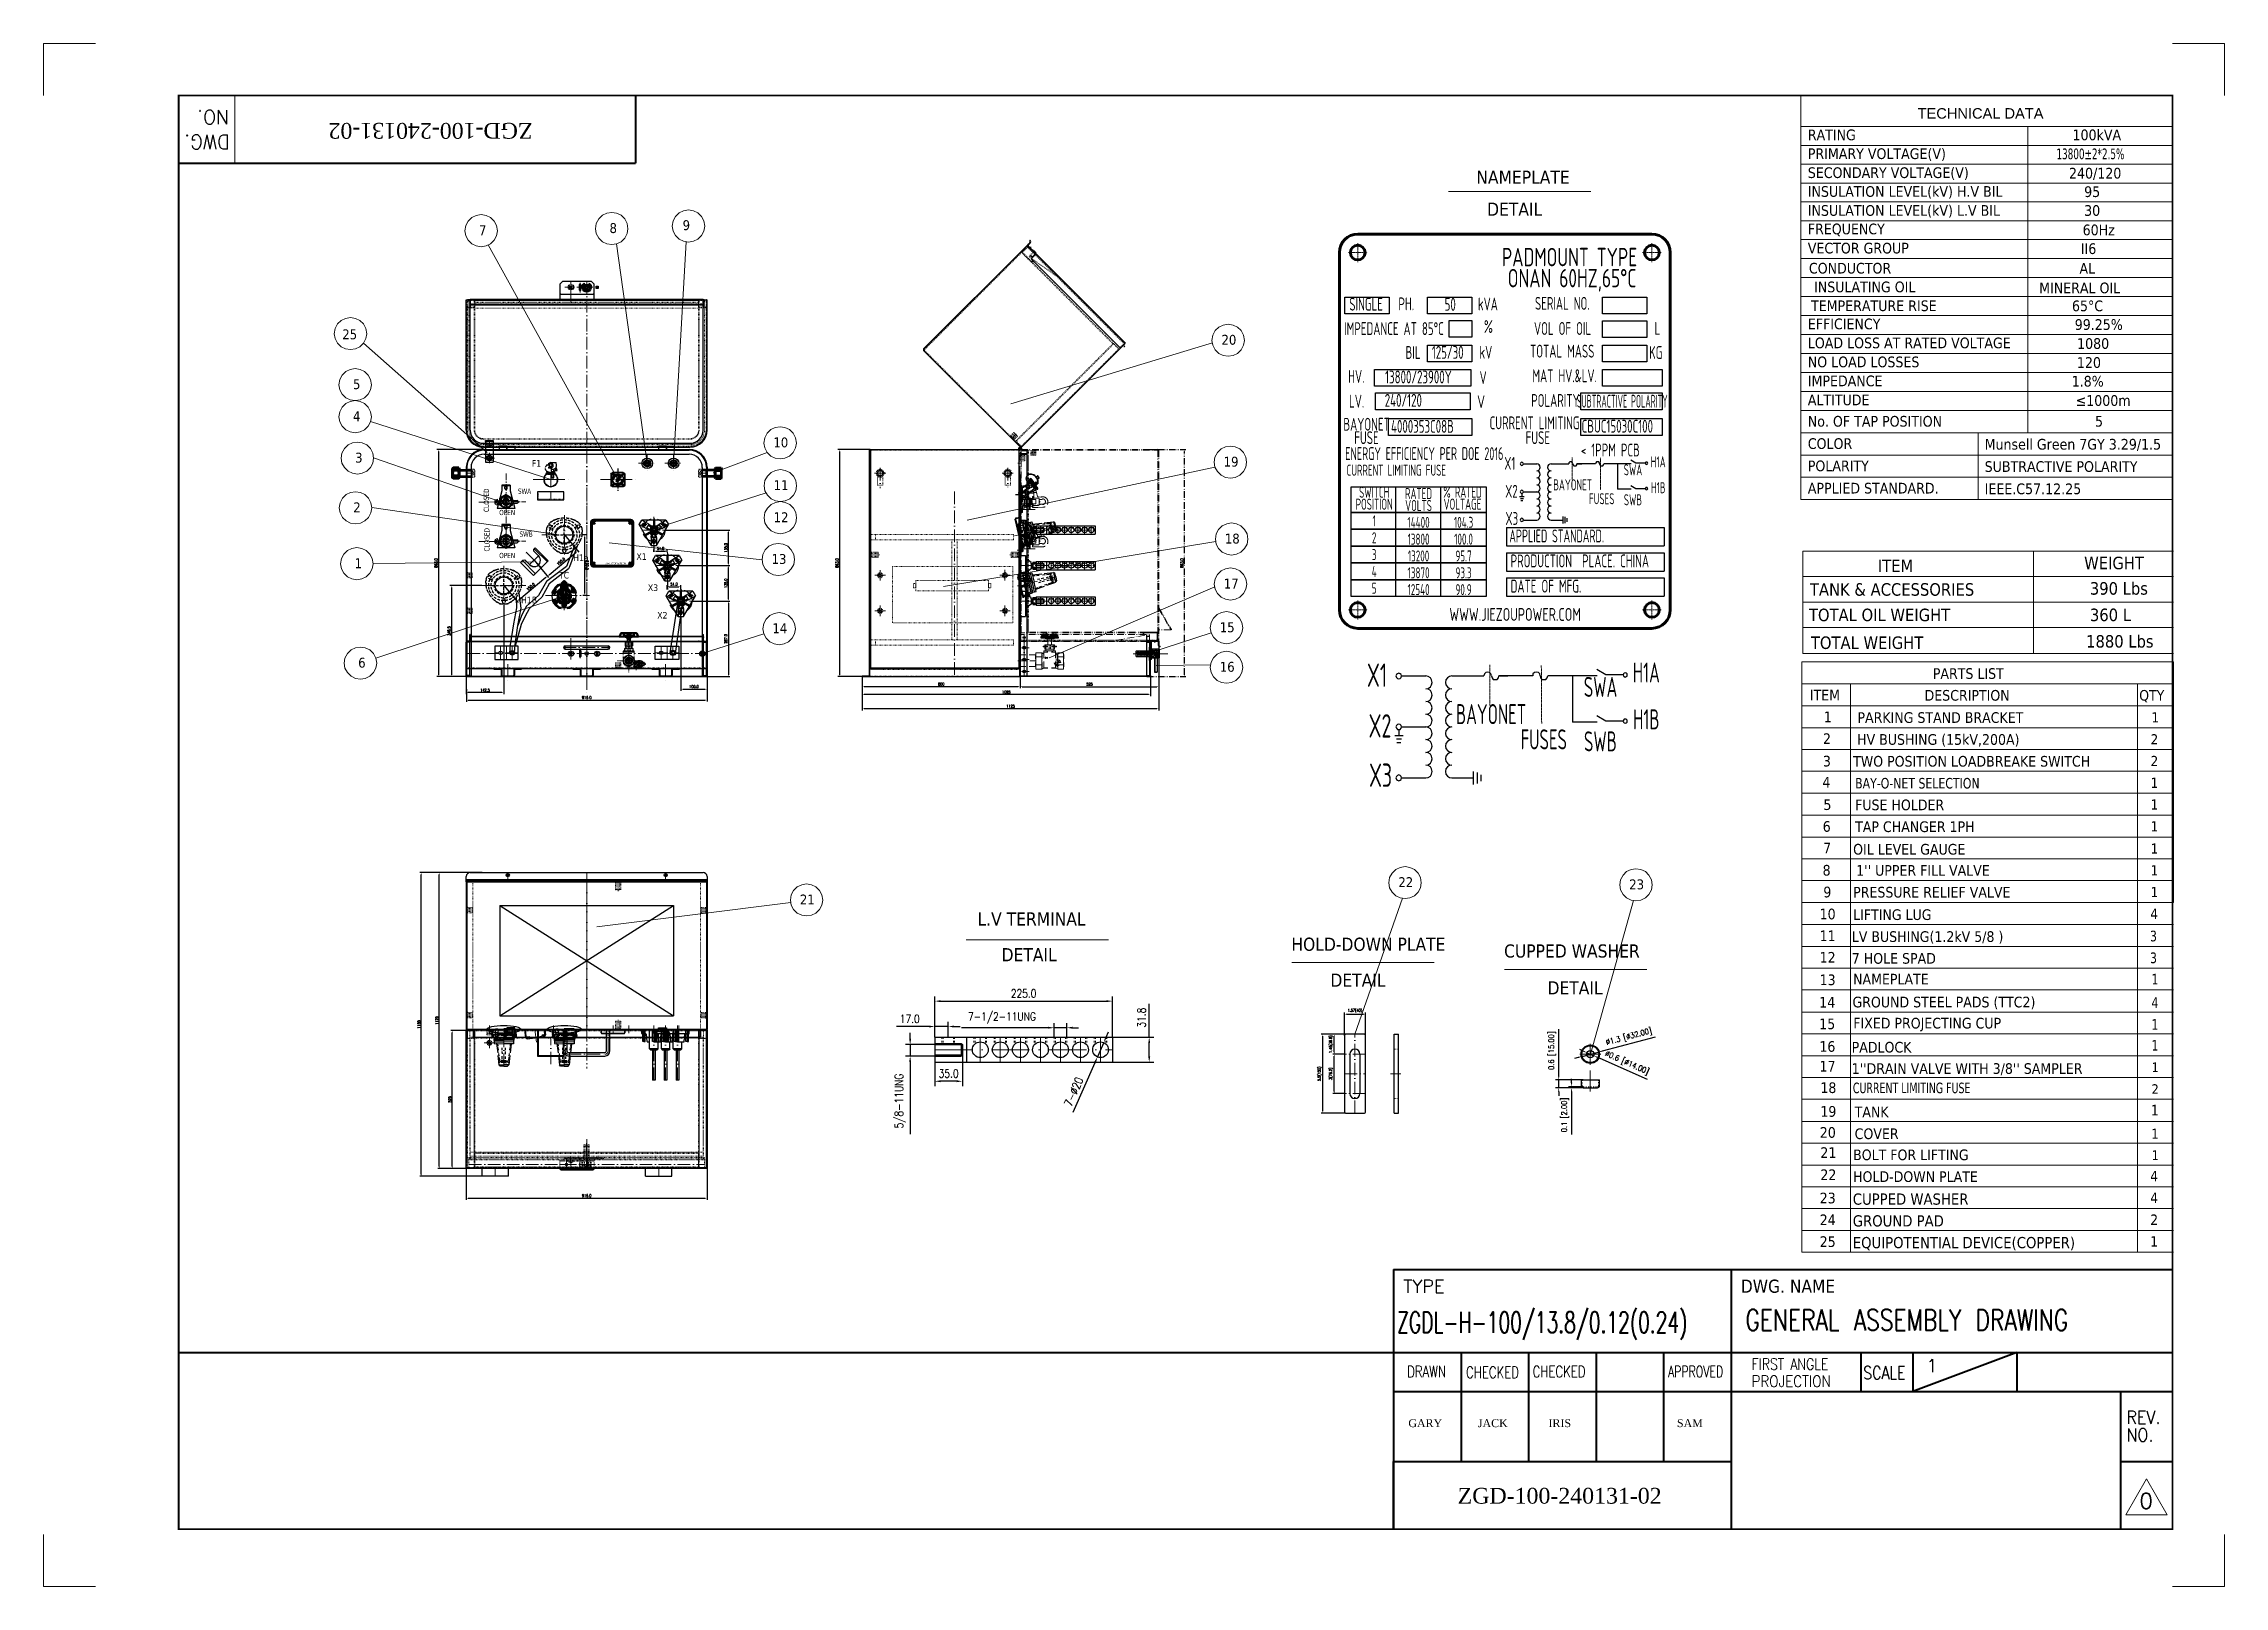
# Model space of a CAD drawing. Header units: millimetres. Extents: x 13152 to 84873, y -6229 to 22177.
# Drawn here: x 28138 to 36426, y 7367 to 13228 of the extents above; entities outside this region: 4.
import ezdxf
from ezdxf.enums import TextEntityAlignment as Align

# ---------------------------------------------------------------- set-up
doc = ezdxf.new("R2010")
doc.units = ezdxf.units.MM
doc.header["$LTSCALE"] = 4
for name, pattern in [('5 双点画线', [10.5, 6.25, -1.25, 0.25, -1.25, 0.25, -1.25]), ('ACAD_ISO02W100', [15, 12, -3]), ('ACAD_ISO03W100', [1.18, 0.47, -0.71]), ('ACAD_ISO10W100', [18, 12, -3, 0, -3]), ('CENTERX2', [101.6, 63.5, -12.7, 12.7, -12.7]), ('DASHED', [0.75, 0.5, -0.25])]:
    doc.linetypes.add(name, pattern=pattern)
for name, color, linetype in [('1', 12, 'Continuous'), ('10', 1, 'Continuous'), ('2', 3, 'Continuous'), ('4虚线层', 6, 'DASHED'), ('C00-00-00', 7, 'Continuous'), ('器身绝缘0', 4, 'Continuous')]:
    doc.layers.add(name, color=color, linetype=linetype)
for name, color, linetype, lineweight in [('6文字层', 3, 'Continuous', 35), ('标注、文本', 3, 'Continuous', 25), ('粗实线', 4, 'Continuous', 53), ('铁心', 3, 'Continuous', 0)]:
    doc.layers.add(name, color=color, linetype=linetype, lineweight=lineweight)
doc.layers.add('paper', color=254, linetype='Continuous', plot=False)
doc.styles.add('PDF Arial', font='arial.ttf')
doc.styles.add('pdm', font='gbenor.shx', dxfattribs={"width": 0.8, "bigfont": 'gbhzfs.shx'})
doc.styles.add('ROMANS', font='romans.shx', dxfattribs={"bigfont": 'whgtxt.shx'})
doc.styles.get("Standard").update_dxf_attribs({"font": 'txt', "bigfont": 'gbcbig.shx'})
doc.styles.add('Tahoma$001', font='tahoma.ttf', dxfattribs={"height": 2.159784})
doc.styles.add('Tahoma_txtstyle_28.93_0_0', font='tahoma.ttf')
doc.styles.add('Tahoma_txtstyle_30.40_0_0', font='tahoma.ttf')
doc.styles.add('Tahoma_txtstyle_30.51_0_0', font='tahoma.ttf')
doc.styles.add('TH_GBDIM', font='romans.shx', dxfattribs={"width": 0.8, "bigfont": 'gbcbig.shx'})
doc.styles.add('Times New Roman_txtstyle_35000.00_0_035000.0000', font='times.ttf', dxfattribs={"height": 35000})
doc.dimstyles.new('TH_GBDIM1', dxfattribs={"dimscale": 3, "dimtxt": 3.5, "dimasz": 2.5, "dimexe": 2, "dimexo": 0, "dimgap": 1.5, "dimtad": 1, "dimdec": 1, "dimzin": 0, "dimdsep": 46, "dimtxsty": 'TH_GBDIM', "dimcen": 2.5, "dimclrd": 3, "dimclre": 256, "dimclrt": 2, "dimadec": 0, "dimazin": 0, "dimtfac": 0.714286, "dimtdec": 1, "dimtmove": 0, "dimatfit": 3, "dimfxl": 1, "dimtzin": 0, "dimlwd": -1, "dimlwe": -1, "dimarcsym": 0})
pattern_1 = [(135, (75926.2069, -165104.8281), (0.56126601, 0.56126601), []), (45, (75926.2069, -165104.8281), (1.68379802, 0.56126601), [1.984375, -1.190625])]

msp = doc.modelspace()

# ---------------------------------------------------------------- texts
at = {"layer": '1', "color": 4, "lineweight": 13}
for s, width, p in [('ZGDL-H-100/13.8/0.12(0.24)', 0.65, (33281.84, 8329.24)), ('GENERAL ASSEMBLY DRAWING', 0.76, (34606.1, 8338.56))]:
    msp.add_text(s, height=80, dxfattribs=dict(at, width=width)).set_placement(p)
at = {"layer": '2', "lineweight": 13, "style": 'ROMANS'}
for s, p in [('NO.', (28843.97, 12975.08)), ('DWG.', (28845.87, 12880.56))]:
    msp.add_text(s, height=53.282, rotation=180, dxfattribs=at).set_placement(p)
for s, height, p in [('TYPE', 49.335, (33305.68, 8482.14)), ('1', 49.34, (35293.41, 8180.38))]:
    msp.add_text(s, height=height, dxfattribs=at).set_placement(p)
for s, height, width, p in [('FIRST ANGLE', 43.4148, 0.8, (34629.34, 8189.13)), ('DRAWN', 43.415, 0.75, (33320.16, 8160.86)), ('CHECKED', 43.415, 0.75, (33544.16, 8158.11)), ('CHECKED', 43.415, 0.75, (33797.2, 8160.86)), ('APPROVED', 43.415, 0.7, (34311.57, 8160.86)), ('PROJECTION', 43.415, 0.86, (34629.34, 8124.06)), ('SCALE', 49.335, 0.8, (35053.52, 8153.35)), ('REV.', 49.335, 0.9, (36053.94, 7984.51)), ('NO.', 49.335, 0.9, (36053.94, 7917.24))]:
    msp.add_text(s, height=height, dxfattribs=dict(at, width=width)).set_placement(p)
at = {"layer": '2', "color": 4, "lineweight": 13, "style": 'ROMANS'}
msp.add_text('0', height=59.2, dxfattribs=at).set_placement((36103.67, 7661.65))
at = {"layer": '标注、文本', "style": 'pdm'}
for s, height, width, p in [('PADMOUNT TYPE ', 69.8775, 0.8, (33952.56, 12416.65)), (' ONAN 60HZ,65°C', 69.8775, 0.8, (33931.71, 12336.67)), ('SINGLE', 48.914, 0.72, (33164.13, 12237.89)), ('PH.', 48.914, 0.72, (33316.86, 12238.94)), ('50', 48.914, 0.72, (33483.86, 12237.06)), ('kVA', 48.914, 0.72, (33627.06, 12238.48)), ('SERIAL NO.', 48.914, 0.72, (33909.94, 12240.91)), ('IMPEDANCE AT 85°C ', 48.9143, 0.72, (33279.49, 12144.91)), ('%%%', 48.914, 0.72, (33629.13, 12152.83)), ('VOL OF OIL', 48.914, 0.72, (33910.92, 12145.41)), ('L', 48.91, 0.72, (34271.2, 12145.86)), ('BIL', 48.914, 0.72, (33342.6, 12054.29)), ('125/30', 48.914, 0.72, (33474.42, 12054.58)), ('kV', 48.914, 0.72, (33619.35, 12055.09)), ('TOTAL MASS', 48.914, 0.72, (33909.66, 12059.33)), ('KG', 48.914, 0.72, (34265.23, 12054.05)), ('HV.', 48.914, 0.72, (33126.94, 11963.22)), ('13800/23900Y', 48.9143, 0.72, (33363.09, 11961.16)), ('V', 48.91, 0.72, (33608.95, 11958.98)), ('MAT HV.&LV.', 48.9143, 0.72, (33918.66, 11965.65)), ('LV.', 48.914, 0.72, (33128.25, 11869.25)), ('240/120', 48.914, 0.72, (33305.68, 11872.38)), ('V', 48.91, 0.8, (33601.18, 11867.01)), ('POLARITY', 48.914, 0.72, (33883.6, 11871.95)), ('SUBTRACTIVE POLARITY', 48.9143, 0.5, (34137.55, 11869.18)), ('BAYONET', 48.914, 0.72, (33166.12, 11781.51)), ('4000353C08B', 48.9143, 0.72, (33378.24, 11773.49)), ('CURRENT LIMITING', 48.9143, 0.72, (33804.37, 11786.82)), ('CBUC15030C100', 48.9143, 0.72, (34118.88, 11774.04)), ('ENERGY EFFICIENCY PER DOE 2016', 48.9143, 0.67, (33385.29, 11670.09)), ('FUSE', 48.914, 0.72, (33165.68, 11730.54)), ('FUSE', 48.914, 0.72, (33816.87, 11730.54)), ('< 1PPM PCB', 48.914, 0.72, (34092.41, 11683.65)), ('CURRENT LIMITING FUSE', 41.9265, 0.7, (33279, 11607.03)), ('X1', 48.914, 0.72, (33710.39, 11633.03)), ('H1A', 41.927, 0.7, (34274.33, 11638.62)), ('SWITCH', 41.927, 0.7, (33194.89, 11523.28)), ('RATED', 41.927, 0.7, (33363.54, 11518.15)), ('%%% RATED', 41.927, 0.7, (33530.69, 11523.43)), ('X2', 48.914, 0.72, (33716.61, 11526.89)), ('H1B', 41.927, 0.7, (34274.33, 11540.55)), ('POSITION', 41.927, 0.7, (33194.89, 11477.96)), ('VOLTS', 41.927, 0.7, (33363.54, 11472.84)), ('VOLTAGE', 41.927, 0.7, (33530.69, 11478.11)), ('X3', 48.914, 0.72, (33717.88, 11423.64)), ('2', 41.93, 0.7, (33194.89, 11350.17)), ('1', 41.93, 0.7, (33194.89, 11414.07)), ('14400', 41.927, 0.7, (33363.54, 11408.94)), ('13800', 41.927, 0.7, (33363.54, 11345.04)), ('104.3', 41.927, 0.7, (33534.57, 11408.94)), ('100.0', 41.927, 0.7, (33534.57, 11345.04)), ('3', 41.93, 0.7, (33194.89, 11286.28)), ('13200', 41.927, 0.7, (33363.54, 11281.15)), ('95.7', 41.927, 0.7, (33534.57, 11281.15)), ('WWW.JIEZOUPOWER.COM ', 6.125, 0.8, (30313.86, 11252.38)), ('4', 41.93, 0.7, (33194.89, 11222.38)), ('13870', 41.927, 0.7, (33363.54, 11217.25)), ('93.3', 41.927, 0.7, (33534.57, 11217.25)), ('5', 41.93, 0.7, (33194.89, 11158.49)), ('12540', 41.927, 0.7, (33363.54, 11153.36)), ('90.9', 41.927, 0.7, (33534.57, 11153.36)), ('WWW.JIEZOUPOWER.COM ', 48.9143, 0.8, (33741.18, 11059.05)), ('X1', 88.779, 0.72, (33205.58, 10828.4)), ('H1A', 76.097, 0.7, (34229.13, 10838.55)), ('H1B', 76.097, 0.7, (34229.13, 10660.55)), ('X2', 88.779, 0.72, (33216.87, 10635.76)), ('X3', 88.779, 0.72, (33219.17, 10448.35))]:
    msp.add_text(s, height=height, dxfattribs=dict(at, width=width)).set_placement(p, align=Align.MIDDLE_CENTER)
at = {"layer": '标注、文本', "lineweight": 13, "style": 'Tahoma$001'}
for s, p in [('F1', (29993.26, 11620.38)), ('H1a', (30150.36, 11261.8)), ('X1', (30390.86, 11266.26)), ('H1B', (29952.36, 11101.31)), ('X3', (30434.42, 11148.25)), ('X2', (30470.07, 11043.33))]:
    msp.add_text(s, height=25, dxfattribs=at).set_placement(p)
at = {"layer": '标注、文本', "style": 'pdm', "width": 0.7}
for s, height, p in [('SWA', 41.927, (34213.6, 11587.46)), ('BAYONET', 41.927, (34022.74, 11530.46)), ('FUSES', 41.927, (34108.15, 11477.63)), ('SWB', 41.927, (34212.74, 11473.47)), ('SWA', 76.097, (34118.9, 10745.68)), ('BAYONET', 76.097, (33772.49, 10642.23)), ('FUSES', 76.097, (33927.51, 10546.35)), ('SWB', 76.097, (34117.33, 10538.79))]:
    msp.add_text(s, height=height, dxfattribs=at).set_placement(p, align=Align.RIGHT)
at = {"layer": '标注、文本', "style": 'Tahoma$001', "width": 0.76}
for s, p in [('SWA', (29940.35, 11517.21)), ('OPEN', (29869.38, 11436.42)), ('SWB', (29946.33, 11354.29)), ('OPEN', (29869.38, 11273.03))]:
    msp.add_text(s, height=20, dxfattribs=at).set_placement(p)
for p in [(29830.63, 11448.09), (29832.58, 11298.11)]:
    msp.add_text('CLOSED', height=20, rotation=90, dxfattribs=at).set_placement(p)
at = {"layer": '标注、文本', "style": 'pdm'}
for s, width, p in [('APPLIED STANDARD.', 0.67, (33708.5, 11357.21)), ('PRODUCTION  PLACE. CHINA', 0.72, (33713.49, 11262.34)), ('DATE OF MFG.', 0.72, (33713.49, 11166.55))]:
    msp.add_text(s, height=48.9143, dxfattribs=dict(at, width=width)).set_placement(p, align=Align.MIDDLE_LEFT)
at = {"layer": '标注、文本', "color": 7, "ltscale": 85.747681, "insert": (29995.89, 12927.18), "char_height": 60, "attachment_point": 7, "rotation": 180, "style": 'Times New Roman_txtstyle_35000.00_0_035000.0000'}
msp.add_mtext('ZGD-100-240131-02', dxfattribs=at)
at = {"layer": '标注、文本', "color": 7, "ltscale": 85.747681, "attachment_point": 7, "style": 'Times New Roman_txtstyle_35000.00_0_035000.0000'}
for s, insert, char_height in [('GARY', (33324.82, 7971.13), 30), ('JACK', (33589.05, 7971.13), 30), ('IRIS', (33857.46, 7971.13), 30), ('SAM', (34345.68, 7971.13), 30), ('ZGD-100-240131-02', (33512.2, 7679.91), 60)]:
    msp.add_mtext(s, dxfattribs=dict(at, insert=insert, char_height=char_height))
at = {"layer": '标注、文本', "attachment_point": 1, "line_spacing_factor": 0.857143, "style": 'pdm'}
for insert, char_height, width in [((16410.45, -5956.05), 25.532, 366.6154), ((13151.83, -6229.2), 16.903, 242.7076)]:
    msp.add_mtext('{\\C4;  }', dxfattribs=dict(at, insert=insert, char_height=char_height, width=width))
at = {"layer": '铁心', "lineweight": 13}
for s, height, style, p in [('TECHNICAL DATA', 39.7655, 'PDF Arial', (35260.33, 12942.74)), ('RATING', 40.606, 'Tahoma$001', (34842.96, 12860.73)), ('100kVA', 40.606, 'Tahoma$001', (35849.02, 12860.73)), ('PRIMARY VOLTAGE(V)', 40.6063, 'Tahoma$001', (34842.96, 12789.24)), ('NAMEPLATE', 50, 'Tahoma$001', (33583.14, 12695.06)), ('SECONDARY VOLTAGE(V)', 40.6063, 'Tahoma$001', (34842.96, 12717.07)), ('INSULATION LEVEL(kV) H.V BIL', 40.6063, 'Tahoma$001', (34842.96, 12645.59)), ('240/120', 40.606, 'Tahoma$001', (35835.54, 12715.18)), ('95', 40.606, 'Tahoma$001', (35893.25, 12644.91)), ('DETAIL', 50, 'Tahoma$001', (33624.08, 12573.76)), ('INSULATION LEVEL(kV) L.V BIL', 40.6063, 'Tahoma$001', (34842.96, 12573.42)), ('30', 40.606, 'Tahoma$001', (35893.25, 12573.42)), ('7', 37.59, 'Tahoma$001', (29792.47, 12499.91)), ('8', 37.59, 'Tahoma$001', (30288.65, 12508.03)), ('9', 37.59, 'Tahoma$001', (30566.53, 12519.19)), ('FREQUENCY', 40.606, 'Tahoma$001', (34842.96, 12503.29)), ('60Hz', 40.606, 'Tahoma$001', (35887.43, 12499.63)), ('VECTOR GROUP', 40.6063, 'Tahoma$001', (34842.96, 12430.45)), ('II6', 40.606, 'Tahoma$001', (35880.73, 12428.34)), ('CONDUCTOR', 40.606, 'Tahoma$001', (34847.14, 12354.18)), ('AL', 40.606, 'Tahoma$001', (35875.43, 12353.53)), ('EFFICIENCY', 40.606, 'Tahoma$001', (34842.96, 12142.46)), ('25', 37.589, 'Tahoma$001', (29272.97, 12104.45)), ('20', 37.589, 'Tahoma$001', (32614.53, 12083.72)), ('LOAD LOSS AT RATED VOLTAGE', 40.6063, 'Tahoma$001', (34842.96, 12070.29)), ('99.25%%%', 40.606, 'Tahoma$001', (35857.31, 12140.15)), ('1080', 40.606, 'Tahoma$001', (35866.4, 12067.98)), ('NO LOAD LOSSES', 40.6063, 'Tahoma$001', (34842.96, 11998.12)), ('120', 40.606, 'Tahoma$001', (35865.72, 11995.82)), ('5', 37.59, 'Tahoma$001', (29313.57, 11915.04)), ('IMPEDANCE', 40.606, 'Tahoma$001', (34842.96, 11925.95)), ('1.8%%%', 40.606, 'Tahoma$001', (35845.8, 11924.75)), ('ALTITUDE', 40.606, 'Tahoma$001', (34842.96, 11853.78)), ('≤1000m', 40.606, 'Tahoma$001', (35861.04, 11851.48)), ('4', 37.59, 'Tahoma$001', (29313.57, 11793.06)), ('No. OF TAP POSITION', 40.6063, 'Tahoma$001', (34842.9, 11772.53)), ('5', 40.61, 'Tahoma$001', (35934.49, 11772.53)), ('10', 37.589, 'Tahoma$001', (30911.49, 11693.9)), ('COLOR', 40.606, 'Tahoma$001', (34842.9, 11687.85)), ('Munsell Green 7GY 3.29/1.5', 40.6063, 'Tahoma$001', (35515.14, 11685.3)), ('3', 37.59, 'Tahoma$001', (29321.85, 11635.96)), ('19', 37.589, 'Tahoma$001', (32622.71, 11620.61)), ('POLARITY', 40.606, 'Tahoma$001', (34842.9, 11603.18)), ('SUBTRACTIVE POLARITY', 40.6063, 'Tahoma$001', (35515.14, 11600.62)), ('11', 37.589, 'Tahoma$001', (30912.45, 11531.45)), ('APPLIED STANDARD.', 40.6063, 'Tahoma$001', (34842.9, 11518.5)), ('IEEE.C57.12.25', 40.6063, 'Tahoma$001', (35515.14, 11515.94)), ('2', 37.59, 'Tahoma$001', (29314.82, 11447.06)), ('12', 37.589, 'Tahoma$001', (30912.45, 11409.47)), ('18', 37.589, 'Tahoma$001', (32627.46, 11328.43)), ('1', 37.59, 'Tahoma$001', (29319.9, 11234.83)), ('13', 37.589, 'Tahoma$001', (30904.57, 11250.84)), ('17', 37.589, 'Tahoma$001', (32623.38, 11157.47)), ('ITEM', 47.513, 'Tahoma_txtstyle_30.51_0_0', (35108.95, 11219.88)), ('TANK & ACCESSORIES', 47.5129, 'Tahoma_txtstyle_30.51_0_0', (34850.94, 11130.24)), ('390 Lbs', 47.513, 'Tahoma_txtstyle_30.51_0_0', (35914.83, 11134.21)), ('14', 37.589, 'Tahoma$001', (30907.78, 10987.88)), ('15', 37.589, 'Tahoma$001', (32608.17, 10991.51)), ('TOTAL OIL WEIGHT', 47.5129, 'Tahoma_txtstyle_30.51_0_0', (34847.23, 11033.49)), ('360 L', 47.513, 'Tahoma_txtstyle_30.51_0_0', (35915.13, 11033.67)), ('TOTAL WEIGHT', 47.5129, 'Tahoma_txtstyle_30.51_0_0', (34854.64, 10927.94)), ('1880 Lbs', 47.513, 'Tahoma_txtstyle_30.51_0_0', (35900.62, 10933.16)), ('6', 37.59, 'Tahoma$001', (29333.51, 10857.03)), ('16', 37.589, 'Tahoma$001', (32608.17, 10841.27)), ('PARTS LIST', 40.487, 'Tahoma_txtstyle_30.40_0_0', (35318.13, 10814.34)), ('ITEM', 40.487, 'Tahoma_txtstyle_30.40_0_0', (34850.75, 10732.52)), ('DESCRIPTION', 40.487, 'Tahoma_txtstyle_30.40_0_0', (35286.79, 10731.49)), ('QTY', 40.309, 'Tahoma$001', (36102.46, 10731.68)), ('1', 40.49, 'Tahoma_txtstyle_30.40_0_0', (34903.69, 10649.67)), ('PARKING STAND BRACKET', 40.487, 'Tahoma_txtstyle_30.40_0_0', (35031.6, 10647.09)), ('1', 38.52, 'Tahoma$001', (36149.2, 10648.99)), ('2', 40.49, 'Tahoma_txtstyle_30.40_0_0', (34900.59, 10566.82)), (' HV BUSHING (15kV,200A)', 40.487, 'Tahoma_txtstyle_30.40_0_0', (35015.15, 10563.77)), ('2', 38.52, 'Tahoma_txtstyle_28.93_0_0', (36145.77, 10565.62)), ('3', 40.49, 'Tahoma_txtstyle_30.40_0_0', (34900.25, 10481.57)), ('TWO POSITION LOADBREAKE SWITCH', 40.487, 'Tahoma_txtstyle_30.40_0_0', (35015.15, 10480.92)), ('2', 38.52, 'Tahoma_txtstyle_28.93_0_0', (36145.77, 10483.12)), ('4', 40.49, 'Tahoma_txtstyle_30.40_0_0', (34898.53, 10401.47)), ('1', 38.52, 'Tahoma_txtstyle_28.93_0_0', (36145.77, 10400.27)), ('5', 40.49, 'Tahoma_txtstyle_30.40_0_0', (34902.43, 10316.21)), ('FUSE HOLDER', 40.487, 'Tahoma_txtstyle_30.40_0_0', (35022.77, 10315.29)), ('1', 38.52, 'Tahoma_txtstyle_28.93_0_0', (36145.77, 10317.76)), ('6', 40.49, 'Tahoma_txtstyle_30.40_0_0', (34899.63, 10233.36)), ('TAP CHANGER 1PH ', 40.487, 'Tahoma_txtstyle_30.40_0_0', (35022.77, 10232.44)), ('1', 38.52, 'Tahoma_txtstyle_28.93_0_0', (36145.77, 10234.91)), ('7', 40.49, 'Tahoma_txtstyle_30.40_0_0', (34901.37, 10151.54)), ('OIL LEVEL GAUGE ', 40.487, 'Tahoma_txtstyle_30.40_0_0', (35015.15, 10146.69)), ('1', 38.52, 'Tahoma_txtstyle_28.93_0_0', (36145.77, 10150.34)), ('22', 37.589, 'Tahoma$001', (33286.62, 10023.21)), ('23', 37.589, 'Tahoma$001', (34164.27, 10014.76)), ('8', 40.49, 'Tahoma_txtstyle_30.40_0_0', (34899.21, 10066.97)), ("1'' UPPER FILL VALVE", 40.487, 'Tahoma_txtstyle_30.40_0_0', (35026.79, 10066.43)), ('1', 38.52, 'Tahoma_txtstyle_28.93_0_0', (36145.77, 10067.83)), ('21', 37.589, 'Tahoma$001', (31012.13, 9957.22)), ('9', 40.49, 'Tahoma_txtstyle_30.40_0_0', (34901.96, 9984.3)), ('PRESSURE RELIEF VALVE', 40.487, 'Tahoma_txtstyle_30.40_0_0', (35015.15, 9983.6)), ('1', 38.52, 'Tahoma_txtstyle_28.93_0_0', (36145.77, 9984.98)), ('L.V TERMINAL', 50, 'Tahoma$001', (31687.34, 9877.29)), ('10', 40.487, 'Tahoma_txtstyle_30.40_0_0', (34887.87, 9900.76)), ('LIFTING LUG', 40.487, 'Tahoma_txtstyle_30.40_0_0', (35015.15, 9898.3)), ('4', 39.74, 'Tahoma$001', (36144.39, 9901.62)), ('DETAIL', 50, 'Tahoma$001', (31778.81, 9741.35)), ('HOLD-DOWN PLATE', 50, 'Tahoma$001', (32880.2, 9781.14)), ('CUPPED WASHER', 50, 'Tahoma$001', (33688.54, 9755.5)), ('11', 40.487, 'Tahoma_txtstyle_30.40_0_0', (34887.87, 9817.91)), ('LV BUSHING(1.2kV 5/8 )', 40.487, 'Tahoma_txtstyle_30.40_0_0', (35010.09, 9815)), ('12', 40.487, 'Tahoma_txtstyle_30.40_0_0', (34887.87, 9736.09)), ('7 HOLE SPAD', 40.487, 'Tahoma_txtstyle_30.40_0_0', (35010.09, 9732.15)), ('DETAIL', 50, 'Tahoma$001', (33028.52, 9644.57)), ('DETAIL', 50, 'Tahoma$001', (33853.66, 9615.58)), ('13', 40.487, 'Tahoma_txtstyle_30.40_0_0', (34887.87, 9650.66)), ('NAMEPLATE', 40.487, 'Tahoma_txtstyle_30.40_0_0', (35015.15, 9653.24)), ('14', 40.487, 'Tahoma_txtstyle_30.40_0_0', (34886.33, 9565.55)), ('GROUND STEEL PADS (TTC2)', 40.487, 'Tahoma_txtstyle_30.40_0_0', (35012.75, 9566.26)), ('15', 40.487, 'Tahoma_txtstyle_30.40_0_0', (34886.33, 9483.45)), ('FIXED PROJECTING CUP', 40.487, 'Tahoma_txtstyle_30.40_0_0', (35015.74, 9486.03)), ('16', 40.487, 'Tahoma_txtstyle_30.40_0_0', (34886.89, 9397.49)), ('PADLOCK', 40.487, 'Tahoma_txtstyle_30.40_0_0', (35009.65, 9394.74)), ('17', 40.487, 'Tahoma_txtstyle_30.40_0_0', (34887.65, 9322.59)), ("1''DRAIN VALVE WITH 3/8'' SAMPLER ", 40.487, 'Tahoma_txtstyle_30.40_0_0', (35009.65, 9313.61)), ('1', 36.33, 'Tahoma$001', (36149.55, 9320.64)), ('18', 40.487, 'Tahoma_txtstyle_30.40_0_0', (34890.71, 9240.82)), ('2', 36.33, 'Tahoma$001', (36149.55, 9237.79)), ('19', 40.487, 'Tahoma_txtstyle_30.40_0_0', (34890.71, 9150.82)), ('TANK', 40.487, 'Tahoma_txtstyle_30.40_0_0', (35021.05, 9148.79)), ('1', 40.49, 'Tahoma_txtstyle_30.40_0_0', (36146.77, 9155.64)), ('20', 40.487, 'Tahoma_txtstyle_30.40_0_0', (34888.55, 9070.86)), ('21', 40.487, 'Tahoma_txtstyle_30.40_0_0', (34890.71, 8994.2)), ('COVER', 40.487, 'Tahoma_txtstyle_30.40_0_0', (35021.05, 9065.94)), ('1', 38.38, 'Tahoma$001', (36148.05, 9067.1)), ('22', 40.487, 'Tahoma_txtstyle_30.40_0_0', (34890.71, 8910.19)), ('BOLT FOR LIFTING', 40.487, 'Tahoma_txtstyle_30.40_0_0', (35015.15, 8985.8)), ('1', 36.57, 'Tahoma$001', (36149.55, 8986.49)), ('HOLD-DOWN PLATE', 40.487, 'Tahoma_txtstyle_30.40_0_0', (35015.15, 8902.95)), ('4', 39.74, 'Tahoma$001', (36144.39, 8905.36)), ('23', 40.487, 'Tahoma_txtstyle_30.40_0_0', (34888.19, 8821.75)), ('CUPPED WASHER', 42.6179, 'Tahoma_txtstyle_30.40_0_0', (35013.89, 8816.66)), ('4', 39.74, 'Tahoma$001', (36144.39, 8822.51)), ('24', 40.487, 'Tahoma_txtstyle_30.40_0_0', (34888.19, 8738.9)), ('GROUND PAD  ', 42.6179, 'Tahoma_txtstyle_30.40_0_0', (35013.89, 8733.81)), ('2', 39.74, 'Tahoma$001', (36144.39, 8739.66)), ('25', 40.487, 'Tahoma_txtstyle_30.40_0_0', (34888.19, 8656.05)), ('EQUIPOTENTIAL DEVICE(COPPER)', 42.6179, 'Tahoma_txtstyle_30.40_0_0', (35013.89, 8651.31)), ('1', 39.74, 'Tahoma$001', (36144.39, 8657.15)), ('DWG. NAME', 49.845, 'Tahoma_txtstyle_30.40_0_0', (34588.39, 8482.14))]:
    msp.add_text(s, height=height, dxfattribs=dict(at, style=style)).set_placement(p)
for s, height, style, width, p in [('13800±2*2.5%%%', 40.6063, 'Tahoma$001', 0.7, (35787.99, 12788.56)), ('BAY-O-NET SELECTION', 40, 'Tahoma_txtstyle_30.40_0_0', 0.88, (35022.77, 10397.79)), ('3', 40.49, 'Tahoma_txtstyle_30.40_0_0', 0.85, (36143.9, 9817.05)), ('3', 40.49, 'Tahoma_txtstyle_30.40_0_0', 0.85, (36143.9, 9734.2)), ('1', 40.49, 'Tahoma_txtstyle_30.40_0_0', 0.85, (36149.55, 9653.24)), ('4', 40.49, 'Tahoma_txtstyle_30.40_0_0', 0.85, (36149.06, 9563.84)), ('1', 40.49, 'Tahoma_txtstyle_30.40_0_0', 0.85, (36149.06, 9480.99)), ('1', 40.49, 'Tahoma_txtstyle_30.40_0_0', 0.85, (36149.55, 9401.6)), ('CURRENT LIMITING FUSE ', 40, 'Tahoma_txtstyle_30.40_0_0', 0.76, (35014.21, 9240.33))]:
    msp.add_text(s, height=height, dxfattribs=dict(at, style=style, width=width)).set_placement(p)
at = {"layer": '铁心', "lineweight": 13, "style": 'Tahoma$001'}
for s, p in [('INSULATING OIL', (35059.35, 12303.35)), ('MINERAL OIL', (35876.28, 12299.48)), ('TEMPERATURE RISE ', (35101.5, 12231.67))]:
    msp.add_text(s, height=40.6063, dxfattribs=at).set_placement(p, align=Align.MIDDLE)
msp.add_text('65%%DC', height=40.606, dxfattribs=at).set_placement((35846.86, 12231.38), align=Align.MIDDLE_LEFT)
at = {"layer": '铁心', "lineweight": 13, "insert": (35893.24, 11278.31), "char_height": 47.513, "width": 562.5922, "attachment_point": 1, "style": 'Tahoma_txtstyle_30.51_0_0'}
msp.add_mtext('WEIGHT', dxfattribs=at)

# ---------------------------------------------------------------- blocks, each defined once
blk = doc.blocks.new('*D208')
at = {"layer": 'Defpoints', "color": 0, "transparency": 16777216}
for p in [(29811.9, 11685.7), (29639, 10822.7), (29769.4, 10822.7)]:
    blk.add_point(p, dxfattribs=at)
at = {"layer": '标注、文本', "transparency": 16777216}
for p, q in [((29811.9, 11685.7), (29633, 11685.7)), ((29769.4, 10822.7), (29633, 10822.7))]:
    blk.add_line(p, q, dxfattribs=at)
at = {"layer": '标注、文本', "color": 3, "transparency": 16777216}
blk.add_line((29639, 11678.2), (29639, 10830.2), dxfattribs=at)
for points in [[(29637.8, 11678.2), (29640.3, 11678.2), (29639, 11685.7)], [(29637.8, 10830.2), (29640.3, 10830.2), (29639, 10822.7)]]:
    blk.add_solid(points, dxfattribs=at)
at = {"layer": '标注、文本', "color": 2, "transparency": 16777216, "insert": (29629.3, 11254.2), "char_height": 10.5, "attachment_point": 5, "rotation": 90, "style": 'TH_GBDIM'}
blk.add_mtext('863.0', dxfattribs=at)
blk = doc.blocks.new('*D209')
at = {"layer": 'Defpoints', "color": 0, "transparency": 16777216}
for p in [(31279.9, 11685.7), (31162.8, 10822.7), (31279.9, 10822.7)]:
    blk.add_point(p, dxfattribs=at)
at = {"layer": '标注、文本', "transparency": 16777216}
for p, q in [((31279.9, 11685.7), (31156.8, 11685.7)), ((31279.9, 10822.7), (31156.8, 10822.7))]:
    blk.add_line(p, q, dxfattribs=at)
at = {"layer": '标注、文本', "color": 3, "transparency": 16777216}
blk.add_line((31162.8, 11678.2), (31162.8, 10830.2), dxfattribs=at)
for points in [[(31161.6, 11678.2), (31164.1, 11678.2), (31162.8, 11685.7)], [(31161.6, 10830.2), (31164.1, 10830.2), (31162.8, 10822.7)]]:
    blk.add_solid(points, dxfattribs=at)
at = {"layer": '标注、文本', "color": 2, "transparency": 16777216, "insert": (31153.1, 11254.2), "char_height": 10.5, "attachment_point": 5, "rotation": 90, "style": 'TH_GBDIM'}
blk.add_mtext('863.0', dxfattribs=at)
blk = doc.blocks.new('*D210')
at = {"layer": 'Defpoints', "color": 0, "linetype": '5 双点画线', "transparency": 16777216}
for p in [(32331.4, 11685.7), (32473.6, 11685.7), (32331.4, 10822.7)]:
    blk.add_point(p, dxfattribs=at)
at = {"layer": '标注、文本', "linetype": '5 双点画线', "transparency": 16777216}
for p, q in [((32331.4, 11685.7), (32479.6, 11685.7)), ((32331.4, 10822.7), (32479.6, 10822.7))]:
    blk.add_line(p, q, dxfattribs=at)
at = {"layer": '标注、文本', "color": 3, "linetype": '5 双点画线', "transparency": 16777216}
blk.add_line((32473.6, 10830.2), (32473.6, 11678.2), dxfattribs=at)
for points in [[(32472.4, 11678.2), (32474.9, 11678.2), (32473.6, 11685.7)], [(32472.4, 10830.2), (32474.9, 10830.2), (32473.6, 10822.7)]]:
    blk.add_solid(points, dxfattribs=at)
at = {"layer": '标注、文本', "color": 2, "linetype": '5 双点画线', "lineweight": 13, "transparency": 16777216, "insert": (32463.9, 11254.2), "char_height": 10.5, "attachment_point": 5, "rotation": 90, "style": 'TH_GBDIM'}
blk.add_mtext('863.0', dxfattribs=at)
blk = doc.blocks.new('kopio')
at = {"layer": '标注、文本', "color": 1, "linetype": 'ACAD_ISO10W100', "lineweight": 18}
for p, q in [((2167.5, -5579.3), (2213, -5579.3)), ((2182.6, -5563.1), (2182.6, -5599.1))]:
    blk.add_line(p, q, dxfattribs=at)
at = {"layer": '标注、文本'}
for p, q in [((2171.1, -5563.7), (2171.1, -5597.3)), ((2201.1, -5563.7), (2171.1, -5563.7)), ((2171.1, -5597.3), (2201.1, -5597.3)), ((2181.1, -5573.3), (2184.1, -5573.3)), ((2181.1, -5585.3), (2184.1, -5585.3)), ((2201.1, -5597.3), (2201.1, -5563.7))]:
    blk.add_line(p, q, dxfattribs=at)
at = {"layer": '标注、文本', "color": 2, "linetype": 'ACAD_ISO03W100', "lineweight": 18}
for p, q in [((2201.1, -5566.3), (2171.1, -5566.3)), ((2171.1, -5594.3), (2201.1, -5594.3))]:
    blk.add_line(p, q, dxfattribs=at)
at = {"layer": '标注、文本'}
for centre, start, end in [((2181.1, -5579.3), 90, 270), ((2184.1, -5579.3), 270, 90)]:
    blk.add_arc(centre, 6, start, end, dxfattribs=at)
blk = doc.blocks.new('huuuuu')
at = {"layer": '标注、文本', "color": 1, "linetype": 'ACAD_ISO10W100', "lineweight": 18}
for p, q in [((2108, -5579.3), (2153.5, -5579.3)), ((2130.7, -5602.1), (2130.7, -5556.6))]:
    blk.add_line(p, q, dxfattribs=at)
at = {"layer": '标注、文本', "color": 2, "linetype": 'ACAD_ISO03W100', "lineweight": 18}
for p, q in [((2113.7, -5573.3), (2117, -5573.3)), ((2113.7, -5585.3), (2117, -5585.3)), ((2144.5, -5573.3), (2147.7, -5573.3)), ((2144.5, -5585.3), (2147.7, -5585.3))]:
    blk.add_line(p, q, dxfattribs=at)
at = {"layer": '标注、文本'}
for p, q in [((2121.7, -5563.7), (2123.2, -5566.3)), ((2138.2, -5566.3), (2139.7, -5563.7))]:
    blk.add_line(p, q, dxfattribs=at)
for radius in [18, 15]:
    blk.add_arc((2130.7, -5579.3), radius, 120, 60, dxfattribs=at)
blk = doc.blocks.new('A$C03F92070')
at = {"layer": '4虚线层', "ltscale": 5}
for p, q in [((16.5, 94.8), (10.9, 98)), ((16.4, 107.6), (22, 104.3)), ((67.8, 40.2), (67.8, 116)), ((113.7, 104.3), (119.3, 107.6)), ((124.8, 98), (119.2, 94.8)), ((23.3, 71.5), (112.4, 71.5)), ((62.3, 8.9), (62.3, 15.4)), ((73.3, 15.4), (73.3, 8.9))]:
    blk.add_line(p, q, dxfattribs=at)
for radius in [57.5, 48, 36, 32.5]:
    blk.add_circle((67.8, 71.5), radius, dxfattribs=at)
at = {"layer": '4虚线层', "ltscale": 5, "extrusion": (0, 0, -1)}
for centre, radius, start, end in [((-90, 83.1), 90, 358.61821, 4.5479), ((-90, 83.1), 90, 7.76573, 8.91687), ((-67.8, 71.5), 71.5, 20.96454, 39.03546), ((-68.8, 46.5), 90, 51.08313, 52.23427), ((-68.8, 46.5), 90, 55.4521, 61.38179), ((-68.8, 46.5), 90, 64.92451, 71.02185), ((-62.3, 65.4), 70, 71.02185, 87.94531), ((-67.8, -88), 223.5, 87.94531, 92.05469), ((-73.4, 65.4), 70, 92.05469, 108.97815), ((-66.9, 46.5), 90, 108.97815, 115.07549), ((-66.9, 46.5), 90, 118.61821, 124.5479), ((-66.9, 46.5), 90, 127.76573, 128.91687), ((-67.8, 71.5), 71.5, 140.96454, 159.03546), ((-45.7, 83.1), 90, 171.08313, 172.23427), ((-45.7, 83.1), 90, 175.4521, 181.38179), ((-90, 83.1), 90, 349.46719, 355.07549), ((-70.3, 79.5), 70, 331.9245, 349.46719), ((-205.8, 151.7), 223.5, 327.65027, 331.9245), ((-76.1, 69.6), 70, 310.17076, 327.65027), ((-89, 84.9), 90, 304.92451, 310.17076), ((-89, 84.9), 90, 295.4521, 301.38179), ((-89, 84.9), 90, 291.08313, 292.23427), ((-67.8, 71.5), 71.5, 260.96454, 279.03546), ((-46.7, 84.9), 90, 247.76573, 248.91687), ((-46.7, 84.9), 90, 238.61821, 244.5479), ((-46.7, 84.9), 90, 233.02623, 235.07549), ((-58.7, 68.9), 70, 212.35682, 233.02623), ((71, 151), 223.5, 207.21776, 212.35682), ((-65.6, 80.8), 70, 186.60228, 207.21776), ((-45.7, 83.1), 90, 184.92451, 186.60228)]:
    blk.add_arc(centre, radius, start, end, dxfattribs=at)
at = {"layer": '4虚线层', "ltscale": 5}
for centre, start, end in [((13.6, 102.8), 60, 240), ((19.2, 99.6), 240, 60), ((116.5, 99.6), 120, 300), ((122.1, 102.8), 300, 120), ((67.8, 15.4), 0, 180), ((67.8, 8.9), 180, 0)]:
    blk.add_arc(centre, 5.5, start, end, dxfattribs=at)
for points, knots in [([(0.5, 92.8), (0.5, 92.7), (0.5, 92.6), (0.5, 92.4), (0.5, 92.3), (0.4, 92.1), (0.4, 91.9), (0.4, 91.7), (0.4, 91.3), (0.3, 90.9), (0.3, 90.5), (0.3, 90.3), (0.3, 90.3), (0.3, 90.2)], [0, 0, 0, 0, 0.05466, 0.108897, 0.162889, 0.216817, 0.270864, 0.325211, 0.488741, 0.649833, 0.813717, 0.974388, 1, 1, 1, 1]), ([(0.7, 94.3), (0.7, 94.2), (0.7, 94.1), (0.6, 94), (0.6, 93.8), (0.6, 93.6), (0.6, 93.5), (0.6, 93.3), (0.6, 93.1), (0.5, 93), (0.5, 92.8), (0.5, 92.8)], [0, 0, 0, 0, 0.111498, 0.221956, 0.331773, 0.441359, 0.551122, 0.661472, 0.77281, 0.885527, 1, 1, 1, 1]), ([(0.7, 94.7), (0.7, 94.6), (0.7, 94.6), (0.7, 94.5), (0.7, 94.4), (0.7, 94.3), (0.7, 94.3)], [0, 0, 0, 0, 0.248829, 0.498052, 0.748251, 1, 1, 1, 1]), ([(0.8, 95.3), (0.8, 95.3), (0.8, 95.2), (0.8, 95.2), (0.8, 95.1), (0.8, 95), (0.8, 95)], [0, 0, 0, 0, 0.190297, 0.457484, 0.727058, 1, 1, 1, 1]), ([(13.9, 117.8), (13.9, 117.8), (13.9, 117.8), (13.8, 117.7), (13.8, 117.7), (13.7, 117.6), (13.7, 117.6)], [0, 0, 0, 0, 0.272943, 0.542517, 0.809704, 1, 1, 1, 1]), ([(14.2, 118), (14.2, 118), (14.1, 118), (14.1, 117.9), (14, 117.9), (14, 117.8), (13.9, 117.8)], [0, 0, 0, 0, 0.251777, 0.501943, 0.751136, 1, 1, 1, 1]), ([(14.6, 118.3), (14.5, 118.2), (14.5, 118.2), (14.4, 118.1), (14.3, 118.1), (14.2, 118), (14.2, 118)], [0, 0, 0, 0, 0.251749, 0.501948, 0.751171, 1, 1, 1, 1]), ([(15.7, 119.2), (15.7, 119.1), (15.6, 119), (15.5, 118.9), (15.3, 118.8), (15.2, 118.7), (15.1, 118.6), (14.9, 118.5), (14.8, 118.5), (14.7, 118.4), (14.6, 118.3), (14.6, 118.3)], [0, 0, 0, 0, 0.114473, 0.22719, 0.338528, 0.448878, 0.558641, 0.668227, 0.778044, 0.888502, 1, 1, 1, 1]), ([(17.8, 120.6), (17.8, 120.6), (17.7, 120.6), (17.6, 120.5), (17.3, 120.3), (16.9, 120), (16.6, 119.8), (16.3, 119.6), (16, 119.4), (15.8, 119.2), (15.7, 119.2)], [0, 0, 0, 0, 0.026865, 0.187364, 0.351072, 0.511786, 0.674931, 0.783277, 0.891149, 1, 1, 1, 1]), ([(30.9, 128.1), (30.9, 128.1), (30.9, 128.1), (30.8, 128.1), (30.8, 128), (30.6, 128), (30.5, 127.9), (30.2, 127.8), (30, 127.7), (29.7, 127.5), (29.5, 127.4), (29.2, 127.3), (29, 127.2), (28.6, 127), (28.4, 126.9), (28, 126.7), (27.8, 126.6), (27.4, 126.4), (27.2, 126.3), (26.9, 126.1), (26.7, 126), (26.4, 125.8), (26.2, 125.8), (26, 125.6), (25.9, 125.6), (25.7, 125.5), (25.6, 125.4), (25.6, 125.4), (25.6, 125.4), (25.6, 125.4), (25.6, 125.4), (25.6, 125.4)], [0, 0, 0, 0, 0.043819, 0.043819, 0.119878, 0.119878, 0.195937, 0.195937, 0.271996, 0.271996, 0.348055, 0.348055, 0.424114, 0.424114, 0.500173, 0.500173, 0.576231, 0.576231, 0.65229, 0.65229, 0.728349, 0.728349, 0.804408, 0.804408, 0.880467, 0.880467, 0.956526, 0.956526, 0.994556, 0.994556, 1, 1, 1, 1]), ([(30.7, 128), (30.6, 128), (30.6, 127.9), (30.5, 127.8), (30.4, 127.8), (30.3, 127.6), (30.2, 127.5), (30.1, 127.4), (30, 127.3), (29.9, 127), (29.8, 126.9), (29.6, 126.7), (29.5, 126.6), (29.3, 126.5), (29.2, 126.4), (28.9, 126.3), (28.8, 126.2), (28.4, 126.1), (28.1, 126), (27.5, 125.9), (27.3, 125.8), (26.9, 125.8), (26.7, 125.7), (26.5, 125.7), (26.4, 125.7), (26, 125.6), (25.8, 125.6), (25.7, 125.5)], [0, 0, 0, 0, 0.0625, 0.0625, 0.125, 0.125, 0.1875, 0.1875, 0.25, 0.25, 0.3125, 0.3125, 0.375, 0.375, 0.4375, 0.4375, 0.5, 0.5, 0.625, 0.625, 0.75, 0.75, 0.8125, 0.8125, 0.875, 0.875, 1, 1, 1, 1]), ([(110.1, 125.4), (110.1, 125.4), (110.1, 125.4), (110.1, 125.4), (110.1, 125.4), (110.1, 125.4), (110, 125.5), (109.8, 125.6), (109.7, 125.6), (109.5, 125.8), (109.3, 125.8), (109, 126), (108.8, 126.1), (108.5, 126.3), (108.3, 126.4), (107.9, 126.6), (107.7, 126.7), (107.3, 126.9), (107.1, 127), (106.7, 127.2), (106.5, 127.3), (106.2, 127.5), (106, 127.5), (105.7, 127.7), (105.5, 127.8), (105.2, 127.9), (105.1, 128), (104.9, 128), (104.9, 128.1), (104.8, 128.1), (104.8, 128.1), (104.8, 128.1), (104.8, 128.1), (104.8, 128.1)], [0, 0, 0, 0, 0.005743, 0.005743, 0.043766, 0.043766, 0.119813, 0.119813, 0.195859, 0.195859, 0.271906, 0.271906, 0.347952, 0.347952, 0.423999, 0.423999, 0.500046, 0.500046, 0.576092, 0.576092, 0.652139, 0.652139, 0.728185, 0.728185, 0.804232, 0.804232, 0.880279, 0.880279, 0.956325, 0.956325, 0.994349, 0.994349, 1, 1, 1, 1]), ([(110, 125.5), (109.9, 125.5), (109.8, 125.6), (109.6, 125.6), (109.5, 125.6), (109.2, 125.7), (109, 125.7), (108.4, 125.8), (108.2, 125.9), (107.6, 126), (107.3, 126.1), (106.9, 126.2), (106.8, 126.3), (106.5, 126.4), (106.4, 126.5), (106.2, 126.6), (106.1, 126.7), (105.9, 126.9), (105.8, 127), (105.7, 127.3), (105.6, 127.3), (105.5, 127.5), (105.4, 127.6), (105.3, 127.8), (105.2, 127.8), (105.1, 127.9), (105.1, 128), (105, 128)], [0, 0, 0, 0, 0.0625, 0.0625, 0.125, 0.125, 0.25, 0.25, 0.375, 0.375, 0.5, 0.5, 0.5625, 0.5625, 0.625, 0.625, 0.6875, 0.6875, 0.75, 0.75, 0.8125, 0.8125, 0.875, 0.875, 0.9375, 0.9375, 1, 1, 1, 1]), ([(120, 119.2), (119.9, 119.2), (119.8, 119.3), (119.7, 119.4), (119.5, 119.5), (119.4, 119.6), (119.3, 119.6), (119.1, 119.8), (118.8, 120), (118.4, 120.3), (118.1, 120.5), (118, 120.6), (117.9, 120.6), (117.9, 120.6)], [0, 0, 0, 0, 0.05466, 0.108896, 0.162888, 0.216817, 0.270864, 0.325211, 0.488741, 0.649833, 0.813717, 0.974388, 1, 1, 1, 1]), ([(121.1, 118.3), (121.1, 118.3), (121, 118.4), (120.9, 118.5), (120.8, 118.5), (120.6, 118.6), (120.5, 118.7), (120.4, 118.8), (120.2, 118.9), (120.1, 119), (120, 119.1), (120, 119.2)], [0, 0, 0, 0, 0.111498, 0.221956, 0.331773, 0.441359, 0.551122, 0.661472, 0.77281, 0.885527, 1, 1, 1, 1]), ([(121.5, 118), (121.5, 118), (121.4, 118.1), (121.3, 118.1), (121.2, 118.2), (121.2, 118.2), (121.1, 118.3)], [0, 0, 0, 0, 0.248829, 0.498052, 0.748251, 1, 1, 1, 1]), ([(121.8, 117.8), (121.7, 117.8), (121.7, 117.9), (121.6, 117.9), (121.6, 118), (121.5, 118), (121.5, 118)], [0, 0, 0, 0, 0.248864, 0.498057, 0.748223, 1, 1, 1, 1]), ([(122, 117.6), (122, 117.6), (121.9, 117.7), (121.9, 117.7), (121.8, 117.8), (121.8, 117.8), (121.8, 117.8)], [0, 0, 0, 0, 0.190293, 0.457482, 0.727057, 1, 1, 1, 1]), ([(134.9, 95), (134.9, 95), (134.9, 95.1), (134.9, 95.2), (134.9, 95.2), (134.9, 95.3), (134.9, 95.3)], [0, 0, 0, 0, 0.272943, 0.542517, 0.809704, 1, 1, 1, 1]), ([(135, 94.7), (135, 94.7), (134.9, 94.8), (134.9, 94.8), (134.9, 94.9), (134.9, 95), (134.9, 95)], [0, 0, 0, 0, 0.251777, 0.501943, 0.751136, 1, 1, 1, 1]), ([(135, 94.3), (135, 94.3), (135, 94.4), (135, 94.5), (135, 94.6), (135, 94.6), (135, 94.7)], [0, 0, 0, 0, 0.251749, 0.501948, 0.751171, 1, 1, 1, 1]), ([(135.2, 92.8), (135.2, 92.8), (135.2, 93), (135.1, 93.1), (135.1, 93.3), (135.1, 93.5), (135.1, 93.6), (135.1, 93.8), (135.1, 94), (135, 94.1), (135, 94.2), (135, 94.3)], [0, 0, 0, 0, 0.114473, 0.22719, 0.338528, 0.448878, 0.558641, 0.668227, 0.778044, 0.888502, 1, 1, 1, 1]), ([(135.4, 90.2), (135.4, 90.3), (135.4, 90.3), (135.4, 90.5), (135.4, 90.9), (135.3, 91.3), (135.3, 91.7), (135.3, 92.1), (135.2, 92.4), (135.2, 92.7), (135.2, 92.8)], [0, 0, 0, 0, 0.026865, 0.187364, 0.351073, 0.511786, 0.674931, 0.783277, 0.891149, 1, 1, 1, 1]), ([(0, 81.2), (0, 81.2), (0, 81.2), (0, 81.1), (0, 81.1), (0, 81.1), (0, 81), (0, 80.8), (0, 80.7), (0, 80.4), (0, 80.2), (0.1, 79.8), (0.1, 79.7), (0.1, 79.2), (0.1, 79), (0.1, 78.6), (0.1, 78.4), (0.1, 77.9), (0.2, 77.7), (0.2, 77.3), (0.2, 77.1), (0.2, 76.7), (0.2, 76.5), (0.3, 76.1), (0.3, 76), (0.3, 75.7), (0.3, 75.5), (0.3, 75.3), (0.3, 75.3), (0.3, 75.2), (0.3, 75.2), (0.3, 75.2), (0.3, 75.2), (0.3, 75.2)], [0, 0, 0, 0, 0.005743, 0.005743, 0.043766, 0.043766, 0.119813, 0.119813, 0.195859, 0.195859, 0.271906, 0.271906, 0.347952, 0.347952, 0.423999, 0.423999, 0.500046, 0.500046, 0.576092, 0.576092, 0.652139, 0.652139, 0.728185, 0.728185, 0.804232, 0.804232, 0.880279, 0.880279, 0.956325, 0.956325, 0.994349, 0.994349, 1, 1, 1, 1]), ([(0, 81), (0, 80.9), (0, 80.8), (0.1, 80.6), (0.1, 80.5), (0.2, 80.2), (0.3, 80), (0.5, 79.5), (0.6, 79.2), (0.8, 78.7), (0.8, 78.4), (0.9, 78), (0.9, 77.8), (1, 77.5), (1, 77.4), (0.9, 77.1), (0.9, 77), (0.8, 76.7), (0.8, 76.6), (0.7, 76.3), (0.6, 76.2), (0.5, 76), (0.5, 75.9), (0.4, 75.8), (0.4, 75.7), (0.3, 75.5), (0.3, 75.5), (0.3, 75.4)], [0, 0, 0, 0, 0.0625, 0.0625, 0.125, 0.125, 0.25, 0.25, 0.375, 0.375, 0.5, 0.5, 0.5625, 0.5625, 0.625, 0.625, 0.6875, 0.6875, 0.75, 0.75, 0.8125, 0.8125, 0.875, 0.875, 0.9375, 0.9375, 1, 1, 1, 1]), ([(37.3, 11.2), (37.3, 11.2), (37.3, 11.2), (37.4, 11.1), (37.4, 11.1), (37.6, 11), (37.7, 10.9), (37.9, 10.7), (38.1, 10.6), (38.4, 10.4), (38.6, 10.3), (38.9, 10.1), (39.1, 10), (39.4, 9.7), (39.6, 9.6), (40, 9.4), (40.2, 9.3), (40.5, 9), (40.7, 8.9), (41, 8.7), (41.2, 8.6), (41.5, 8.4), (41.6, 8.3), (41.9, 8.2), (42, 8.1), (42.2, 8), (42.2, 8), (42.3, 7.9), (42.3, 7.9), (42.3, 7.9), (42.3, 7.9), (42.3, 7.9)], [0, 0, 0, 0, 0.043819, 0.043819, 0.119878, 0.119878, 0.195937, 0.195937, 0.271996, 0.271996, 0.348055, 0.348055, 0.424114, 0.424114, 0.500173, 0.500173, 0.576231, 0.576231, 0.65229, 0.65229, 0.728349, 0.728349, 0.804408, 0.804408, 0.880467, 0.880467, 0.956526, 0.956526, 0.994556, 0.994556, 1, 1, 1, 1]), ([(37.5, 11.1), (37.5, 11), (37.6, 11), (37.7, 11), (37.8, 10.9), (38, 10.9), (38.1, 10.9), (38.3, 10.9), (38.5, 10.9), (38.7, 10.8), (38.8, 10.8), (39.1, 10.8), (39.3, 10.7), (39.5, 10.6), (39.6, 10.5), (39.9, 10.4), (40, 10.3), (40.3, 10), (40.5, 9.8), (40.9, 9.4), (41.1, 9.2), (41.3, 8.9), (41.4, 8.8), (41.6, 8.6), (41.7, 8.5), (41.9, 8.2), (42, 8.1), (42.1, 8)], [0, 0, 0, 0, 0.0625, 0.0625, 0.125, 0.125, 0.1875, 0.1875, 0.25, 0.25, 0.3125, 0.3125, 0.375, 0.375, 0.4375, 0.4375, 0.5, 0.5, 0.625, 0.625, 0.75, 0.75, 0.8125, 0.8125, 0.875, 0.875, 1, 1, 1, 1]), ([(50.3, 3.6), (50.3, 3.6), (50.4, 3.5), (50.6, 3.5), (50.9, 3.3), (51.3, 3.1), (51.7, 3), (52, 2.8), (52.3, 2.7), (52.5, 2.6), (52.6, 2.5)], [0, 0, 0, 0, 0.026866, 0.187364, 0.351073, 0.511786, 0.674931, 0.783277, 0.891149, 1, 1, 1, 1]), ([(52.6, 2.5), (52.7, 2.5), (52.8, 2.5), (52.9, 2.4), (53.1, 2.3), (53.3, 2.3), (53.4, 2.2), (53.6, 2.1), (53.7, 2.1), (53.8, 2), (53.9, 2), (54, 1.9)], [0, 0, 0, 0, 0.114473, 0.22719, 0.338528, 0.448878, 0.558641, 0.668227, 0.778044, 0.888502, 1, 1, 1, 1]), ([(54, 1.9), (54, 1.9), (54.1, 1.9), (54.2, 1.9), (54.3, 1.8), (54.3, 1.8), (54.4, 1.8)], [0, 0, 0, 0, 0.251749, 0.501948, 0.751171, 1, 1, 1, 1]), ([(54.4, 1.8), (54.4, 1.8), (54.5, 1.7), (54.5, 1.7), (54.6, 1.7), (54.7, 1.7), (54.7, 1.6)], [0, 0, 0, 0, 0.251777, 0.501943, 0.751136, 1, 1, 1, 1]), ([(54.7, 1.6), (54.7, 1.6), (54.8, 1.6), (54.8, 1.6), (54.9, 1.6), (54.9, 1.5), (54.9, 1.5)], [0, 0, 0, 0, 0.272943, 0.542518, 0.809705, 1, 1, 1, 1]), ([(80.8, 1.5), (80.8, 1.5), (80.8, 1.6), (80.9, 1.6), (80.9, 1.6), (81, 1.6), (81, 1.6)], [0, 0, 0, 0, 0.190295, 0.457482, 0.727057, 1, 1, 1, 1]), ([(81, 1.6), (81, 1.7), (81.1, 1.7), (81.2, 1.7), (81.2, 1.7), (81.3, 1.8), (81.3, 1.8)], [0, 0, 0, 0, 0.248864, 0.498057, 0.748223, 1, 1, 1, 1]), ([(81.3, 1.8), (81.4, 1.8), (81.4, 1.8), (81.5, 1.9), (81.6, 1.9), (81.7, 1.9), (81.7, 1.9)], [0, 0, 0, 0, 0.248829, 0.498052, 0.748251, 1, 1, 1, 1]), ([(81.7, 1.9), (81.8, 2), (81.9, 2), (82, 2.1), (82.1, 2.1), (82.3, 2.2), (82.4, 2.3), (82.6, 2.3), (82.7, 2.4), (82.9, 2.5), (83, 2.5), (83.1, 2.5)], [0, 0, 0, 0, 0.111498, 0.221956, 0.331773, 0.441359, 0.551122, 0.661472, 0.77281, 0.885527, 1, 1, 1, 1]), ([(83.1, 2.5), (83.1, 2.5), (83.2, 2.6), (83.4, 2.7), (83.5, 2.7), (83.7, 2.8), (83.8, 2.9), (84.1, 3), (84.4, 3.1), (84.8, 3.3), (85.1, 3.5), (85.3, 3.5), (85.4, 3.6), (85.4, 3.6)], [0, 0, 0, 0, 0.05466, 0.108897, 0.162889, 0.216817, 0.270864, 0.325211, 0.488741, 0.649834, 0.813718, 0.974389, 1, 1, 1, 1]), ([(93.4, 7.9), (93.4, 7.9), (93.4, 7.9), (93.4, 7.9), (93.4, 7.9), (93.5, 8), (93.5, 8), (93.7, 8.1), (93.8, 8.2), (94.1, 8.3), (94.2, 8.4), (94.5, 8.6), (94.7, 8.7), (95, 8.9), (95.2, 9), (95.6, 9.3), (95.7, 9.4), (96.1, 9.6), (96.3, 9.7), (96.7, 10), (96.8, 10.1), (97.2, 10.3), (97.3, 10.4), (97.6, 10.6), (97.8, 10.7), (98, 10.9), (98.1, 11), (98.3, 11.1), (98.3, 11.1), (98.4, 11.2), (98.4, 11.2), (98.4, 11.2), (98.4, 11.2), (98.4, 11.2)], [0, 0, 0, 0, 0.005743, 0.005743, 0.043766, 0.043766, 0.119813, 0.119813, 0.195859, 0.195859, 0.271906, 0.271906, 0.347952, 0.347952, 0.423999, 0.423999, 0.500046, 0.500046, 0.576092, 0.576092, 0.652139, 0.652139, 0.728185, 0.728185, 0.804232, 0.804232, 0.880279, 0.880279, 0.956325, 0.956325, 0.994349, 0.994349, 1, 1, 1, 1]), ([(93.6, 8), (93.6, 8), (93.7, 8.1), (93.8, 8.2), (93.9, 8.3), (94.1, 8.6), (94.3, 8.8), (94.6, 9.2), (94.8, 9.4), (95.2, 9.8), (95.4, 10), (95.7, 10.3), (95.8, 10.4), (96.1, 10.5), (96.2, 10.6), (96.4, 10.7), (96.6, 10.8), (96.9, 10.8), (97, 10.8), (97.2, 10.9), (97.4, 10.9), (97.6, 10.9), (97.7, 10.9), (97.9, 10.9), (98, 11), (98.1, 11), (98.2, 11), (98.2, 11.1)], [0, 0, 0, 0, 0.0625, 0.0625, 0.125, 0.125, 0.25, 0.25, 0.375, 0.375, 0.5, 0.5, 0.5625, 0.5625, 0.625, 0.625, 0.6875, 0.6875, 0.75, 0.75, 0.8125, 0.8125, 0.875, 0.875, 0.9375, 0.9375, 1, 1, 1, 1]), ([(135.4, 75.4), (135.4, 75.5), (135.4, 75.5), (135.3, 75.7), (135.3, 75.8), (135.2, 75.9), (135.2, 76), (135.1, 76.2), (135, 76.3), (134.9, 76.6), (134.9, 76.7), (134.8, 77), (134.8, 77.1), (134.7, 77.4), (134.7, 77.5), (134.8, 77.8), (134.8, 78), (134.9, 78.4), (134.9, 78.7), (135.1, 79.2), (135.2, 79.5), (135.3, 79.8), (135.4, 80), (135.5, 80.2), (135.5, 80.3), (135.6, 80.6), (135.7, 80.8), (135.7, 81)], [0, 0, 0, 0, 0.0625, 0.0625, 0.125, 0.125, 0.1875, 0.1875, 0.25, 0.25, 0.3125, 0.3125, 0.375, 0.375, 0.4375, 0.4375, 0.5, 0.5, 0.625, 0.625, 0.75, 0.75, 0.8125, 0.8125, 0.875, 0.875, 1, 1, 1, 1]), ([(135.4, 75.2), (135.4, 75.2), (135.4, 75.2), (135.4, 75.3), (135.4, 75.3), (135.4, 75.5), (135.4, 75.7), (135.4, 76), (135.4, 76.1), (135.5, 76.5), (135.5, 76.7), (135.5, 77.1), (135.5, 77.3), (135.5, 77.7), (135.6, 78), (135.6, 78.4), (135.6, 78.6), (135.6, 79), (135.6, 79.3), (135.6, 79.7), (135.6, 79.9), (135.7, 80.2), (135.7, 80.4), (135.7, 80.7), (135.7, 80.8), (135.7, 81), (135.7, 81.1), (135.7, 81.1), (135.7, 81.1), (135.7, 81.2), (135.7, 81.2), (135.7, 81.2)], [0, 0, 0, 0, 0.043819, 0.043819, 0.119878, 0.119878, 0.195937, 0.195937, 0.271996, 0.271996, 0.348055, 0.348055, 0.424114, 0.424114, 0.500173, 0.500173, 0.576232, 0.576232, 0.65229, 0.65229, 0.728349, 0.728349, 0.804408, 0.804408, 0.880467, 0.880467, 0.956526, 0.956526, 0.994556, 0.994556, 1, 1, 1, 1])]:
    blk.add_open_spline(points, degree=3, knots=knots, dxfattribs=at)
blk.add_open_spline([(0.8, 95.3), (0.8, 95.2), (0.8, 95.1), (0.8, 95)], degree=3, dxfattribs=at)
blk = doc.blocks.new('A$C75176214')
at = {"layer": '粗实线', "lineweight": 30}
h = blk.add_hatch(color=256, dxfattribs=at)
h.dxf.hatch_style = 2
h.paths.add_polyline_path([(0.38, 1.1), (0.38, 1.06), (0.42, 1.06)])
h = blk.add_hatch(color=256, dxfattribs=at)
h.dxf.hatch_style = 2
h.paths.add_polyline_path([(0.38, 1.1), (0.42, 1.1), (0.42, 1.06)])
h = blk.add_hatch(color=256, dxfattribs=at)
h.dxf.hatch_style = 2
h.paths.add_polyline_path([(0.76, 1.74), (0.72, 1.69), (0.8, 1.69)])
h = blk.add_hatch(color=256, dxfattribs=at)
h.dxf.hatch_style = 2
h.paths.add_polyline_path([(0.72, 1.69), (0.8, 1.69), (0.76, 1.65)])
h = blk.add_hatch(color=256, dxfattribs=at)
h.dxf.hatch_style = 2
h.paths.add_polyline_path([(0.76, 0.51), (0.72, 0.47), (0.8, 0.47)])
h = blk.add_hatch(color=256, dxfattribs=at)
h.dxf.hatch_style = 2
h.paths.add_polyline_path([(0.72, 0.47), (0.8, 0.47), (0.76, 0.42)])
for points in [[(0.25, 2.16), (0.08, 2.07), (0, 1.9)], [(0.25, 2.12), (0.08, 2.07), (0, 1.9)], [(0, 0.25), (0.08, 0.08), (0.25, 0.04)], [(0, 0.25), (0.08, 0.08), (0.25, 0)], [(0.25, 1.99), (0.17, 1.99), (0.17, 1.9), (0.17, 1.82), (0.25, 1.78), (0.34, 1.82), (0.38, 1.9)], [(0.25, 0.38), (0.17, 0.34), (0.17, 0.25), (0.17, 0.17), (0.25, 0.17), (0.34, 0.17), (0.38, 0.25)], [(0.21, 1.14), (0.21, 1.1), (0.25, 0.8), (0.42, 0.51), (0.68, 0.3), (1.02, 0.21)], [(0.25, 1.1), (0.3, 0.8), (0.47, 0.51), (0.68, 0.34), (1.02, 0.25)], [(0.3, 0.97), (0.34, 0.8), (0.51, 0.55), (0.72, 0.38), (1.02, 0.3)], [(0.34, 1.06), (0.38, 0.8), (0.55, 0.55), (0.8, 0.38), (1.06, 0.34), (1.35, 0.38), (1.44, 0.47)], [(0.42, 1.06), (0.51, 0.76), (0.76, 0.55), (1.06, 0.47), (1.4, 0.55)], [(1.65, 1.69), (1.4, 1.9), (1.06, 1.95), (0.76, 1.9), (0.47, 1.69)], [(0.51, 1.1), (0.51, 1.14), (0.55, 1.14), (0.55, 1.1), (0.51, 1.06), (0.47, 1.02), (0.55, 1.02)], [(1.65, 1.65), (1.65, 1.69), (1.4, 1.86), (1.06, 1.9), (0.76, 1.86), (0.51, 1.69), (0.51, 1.65)], [(1.65, 1.61), (1.61, 1.65), (1.35, 1.82), (1.06, 1.86), (0.8, 1.82), (0.55, 1.65), (0.51, 1.61)], [(0.63, 1.61), (0.59, 1.57), (0.55, 1.52)], [(0.63, 1.14), (0.59, 1.14), (0.55, 1.1), (0.59, 1.1), (0.63, 1.1), (0.63, 1.06), (0.63, 1.02), (0.59, 1.02), (0.55, 1.02), (0.55, 1.06)], [(0.68, 1.1), (0.68, 1.14), (0.68, 1.1), (0.72, 1.1), (0.68, 1.1), (0.68, 1.06)], [(0.68, 1.02), (0.68, 1.06)], [(1.82, 1.06), (1.78, 1.35), (1.61, 1.61), (1.35, 1.78), (1.06, 1.82), (0.8, 1.78), (0.72, 1.69)], [(0.76, 1.65), (0.72, 1.69), (0.76, 1.74)], [(0.72, 0.47), (0.76, 0.51)], [(0.76, 1.65), (0.8, 1.69), (0.76, 1.74)], [(1.69, 1.06), (1.61, 1.4), (1.4, 1.61), (1.06, 1.69), (0.76, 1.61)], [(0.76, 0.51), (0.8, 0.47), (0.76, 0.42)], [(0.89, 1.19), (0.85, 1.02), (0.97, 0.85), (1.19, 0.89)], [(0.89, 1.19), (0.89, 1.02), (1.02, 0.89), (1.14, 0.89)], [(0.93, 1.14), (0.93, 1.02), (1.02, 0.93), (1.14, 0.93)], [(1.27, 0.97), (1.31, 1.19), (1.14, 1.31), (0.97, 1.27)], [(1.27, 1.02), (1.27, 1.14), (1.14, 1.27), (0.97, 1.27)], [(1.23, 1.02), (1.23, 1.14), (1.14, 1.23), (1.02, 1.23)], [(1.02, 0.55), (1.02, 0.42), (1.06, 0.42)], [(1.14, 0.21), (1.48, 0.3), (1.74, 0.51), (1.9, 0.8), (1.95, 1.1), (1.95, 1.14)], [(1.14, 0.25), (1.44, 0.34), (1.69, 0.51), (1.86, 0.8), (1.9, 1.1)], [(1.14, 0.3), (1.44, 0.38), (1.65, 0.55), (1.82, 0.8), (1.82, 0.97)], [(1.4, 0.85), (1.35, 0.8), (1.31, 0.76)], [(1.9, 1.99), (1.82, 1.99), (1.78, 1.9), (1.82, 1.82), (1.9, 1.78), (1.95, 1.82), (1.99, 1.9), (1.95, 1.95), (1.9, 1.99), (1.82, 1.95), (1.82, 1.9), (1.82, 1.82), (1.9, 1.82), (1.95, 1.82), (1.99, 1.9)], [(1.9, 0.38), (1.82, 0.34), (1.78, 0.25), (1.82, 0.17), (1.9, 0.17), (1.95, 0.17), (1.99, 0.25), (1.95, 0.34), (1.9, 0.34), (1.82, 0.34), (1.82, 0.25), (1.82, 0.21), (1.9, 0.17), (1.95, 0.21), (1.99, 0.25)], [(1.82, 1.06), (1.82, 1.1)], [(2.16, 1.9), (2.07, 2.07), (1.9, 2.16)], [(2.12, 1.9), (2.07, 2.07), (1.9, 2.12)], [(1.9, 0.04), (2.07, 0.08), (2.12, 0.25)], [(1.9, 0), (2.07, 0.08), (2.16, 0.25)]]:
    blk.add_lwpolyline(points, dxfattribs=at)
for points in [[(0, 1.9), (0, 0.25)], [(0.42, 1.9), (0.38, 1.99), (0.25, 2.03), (0.17, 1.99), (0.08, 1.9), (0.17, 1.78), (0.25, 1.74), (0.38, 1.78)], [(0.42, 0.25), (0.38, 0.38), (0.25, 0.42), (0.17, 0.38), (0.08, 0.25), (0.17, 0.17), (0.25, 0.13), (0.38, 0.17)], [(0.34, 1.9), (0.34, 1.95), (0.25, 1.99), (0.21, 1.95), (0.17, 1.9), (0.21, 1.82), (0.25, 1.82), (0.34, 1.82)], [(0.34, 0.25), (0.34, 0.34), (0.25, 0.34), (0.21, 0.34), (0.17, 0.25), (0.21, 0.21), (0.25, 0.17), (0.34, 0.21)], [(0.38, 1.1), (0.42, 1.1), (0.42, 1.06), (0.38, 1.06)], [(1.14, 1.06), (1.14, 1.14), (1.06, 1.14), (1.02, 1.14), (1.02, 1.06), (1.02, 1.02), (1.06, 1.02), (1.14, 1.02)], [(1.1, 1.44), (1.1, 1.48), (1.06, 1.48), (1.06, 1.44)], [(1.1, 0.72), (1.06, 0.72), (1.06, 0.68), (1.1, 0.68)], [(1.1, 0.55), (1.1, 0.51), (1.1, 0.47), (1.1, 0.42), (1.14, 0.42), (1.14, 0.47), (1.14, 0.51), (1.14, 0.55)], [(2.03, 1.9), (1.99, 1.99), (1.9, 2.03), (1.78, 1.99), (1.74, 1.9), (1.78, 1.78), (1.9, 1.74), (1.99, 1.78)], [(2.03, 0.25), (1.99, 0.38), (1.9, 0.42), (1.78, 0.38), (1.74, 0.25), (1.78, 0.17), (1.9, 0.13), (1.99, 0.17)]]:
    blk.add_lwpolyline(points, close=True, dxfattribs=at)
for points in [[(0.25, 2.16), (0.25, 2.16), (1.9, 2.16), (1.9, 2.16)], [(0.25, 2.12), (0.25, 2.12), (1.9, 2.12), (1.9, 2.12)], [(0.25, 0.04), (0.25, 0.04), (1.02, 0.04), (1.02, 0.04)], [(0.25, 0), (0.25, 0), (1.9, 0), (1.9, 0)], [(0.55, 1.52), (0.55, 1.52), (0.93, 1.14), (0.93, 1.14)], [(0.63, 1.61), (0.63, 1.61), (1.02, 1.23), (1.02, 1.23)], [(0.72, 1.69), (0.72, 1.69), (0.76, 1.65), (0.76, 1.65)], [(0.72, 0.47), (0.72, 0.47), (0.76, 0.42), (0.76, 0.42)], [(1.02, 1.61), (1.02, 1.61), (1.02, 1.74), (1.02, 1.74)], [(1.02, 1.69), (1.02, 1.69), (1.1, 1.69), (1.1, 1.69)], [(1.02, 0), (1.02, 0), (1.02, 0.34), (1.02, 0.34)], [(1.06, 0), (1.06, 0), (1.1, 0), (1.1, 0)], [(1.1, 1.74), (1.1, 1.74), (1.1, 1.61), (1.1, 1.61)], [(1.1, 1.61), (1.1, 1.61), (1.1, 1.74), (1.1, 1.74)], [(1.14, 0.93), (1.14, 0.93), (1.31, 0.76), (1.31, 0.76)], [(1.14, 0), (1.14, 0), (1.14, 0.34), (1.14, 0.34)], [(1.14, 0.04), (1.14, 0.04), (1.9, 0.04), (1.9, 0.04)], [(1.23, 1.02), (1.23, 1.02), (1.4, 0.85), (1.4, 0.85)], [(1.69, 1.06), (1.69, 1.06), (1.69, 1.1), (1.69, 1.1)], [(2.12, 1.9), (2.12, 1.9), (2.12, 0.25), (2.12, 0.25)], [(2.16, 1.9), (2.16, 1.9), (2.16, 0.25), (2.16, 0.25)]]:
    blk.add_open_spline(points, degree=3, dxfattribs=at)
blk = doc.blocks.new('A$C08F7720E')
at = {"layer": '标注、文本'}
for p, q in [((10.2, 11.4), (11.4, 10.2)), ((10.2, 10.2), (11.4, 11.4))]:
    blk.add_line(p, q, dxfattribs=at)
at = {"layer": '标注、文本', "xscale": 10, "yscale": 10, "zscale": 10}
blk.add_blockref('A$C75176214', (0, 0), dxfattribs=at)
blk = doc.blocks.new('5354650')
at = {"layer": '4虚线层', "ltscale": 5}
h = blk.add_hatch(color=256, dxfattribs=at)
h.dxf.hatch_style = 2
h.paths.add_polyline_path([(26822.8, -1880.6), (26822.8, -1911.9), (26826.3, -1912.7)])
h = blk.add_hatch(color=256, dxfattribs=at)
h.dxf.hatch_style = 2
h.paths.add_polyline_path([(26822.8, -1880.6), (26826.2, -1881.4), (26826.3, -1912.7)])
at = {"layer": '标注、文本'}
h = blk.add_hatch(color=256, dxfattribs=at)
h.dxf.hatch_style = 2
h.paths.add_polyline_path([(26822.8, -1911.9), (26826.3, -1912.7), (26825.7, -1918.4)])
at = {"layer": '4虚线层', "ltscale": 5}
for points in [[(26842.5, -1858.2), (26842.4, -1880.7)], [(26846.3, -1914.4), (26844, -1914.6), (26847.8, -1914), (26848.2, -1890.1)], [(26847.9, -1879.1), (26848, -1847.1)], [(26918.7, -1875.1), (26894.8, -1874.6)], [(26918.9, -1886.8), (26894.8, -1887)], [(26916.4, -1900.7), (26944.8, -1897.8)], [(26916.9, -1860.8), (26945.2, -1864.4)], [(26951.6, -1874.6), (26927.5, -1874.9)], [(26951.7, -1887), (26927.7, -1886.6)], [(26949.6, -1896), (26948.4, -1895), (26947, -1894.7), (26945.4, -1895.1), (26945, -1897.1)], [(26945.1, -1865.1), (26945.4, -1866.7), (26946.8, -1867), (26948.4, -1866.6), (26949.4, -1865.4)], [(26950.2, -1864.8), (26949.5, -1864.7), (26949.4, -1865.4)], [(26949.6, -1896), (26950.1, -1896.9), (26950.8, -1897)], [(26951.6, -1881.2), (26951.4, -1865.9), (26950.9, -1865), (26950.2, -1864.8)], [(26950.8, -1897), (26951.5, -1897.2), (26951.8, -1895.8)]]:
    blk.add_lwpolyline(points, dxfattribs=at)
for points in [[(26843.7, -1906.5), (26843.7, -1906.5), (26848, -1897.3), (26848, -1897.3)], [(26847.6, -1902.3), (26847.6, -1902.3), (26847.8, -1901.6), (26847.8, -1901.6)], [(26858.8, -1847.4), (26858.8, -1847.4), (26858.4, -1880.8), (26858.4, -1880.8)], [(26858.7, -1914.4), (26858.7, -1914.4), (26858.4, -1880.8), (26858.4, -1880.8)], [(26860.6, -1849.2), (26860.6, -1849.2), (26860.6, -1880.6), (26860.6, -1880.6)], [(26879.3, -1856.5), (26879.3, -1856.5), (26907.8, -1859.4), (26907.8, -1859.4)], [(26879.7, -1905.4), (26879.7, -1905.4), (26908.2, -1901.8), (26908.2, -1901.8)], [(26942.9, -1880.6), (26942.9, -1880.6), (26943.1, -1863.9), (26943.1, -1863.9)], [(26942.9, -1880.6), (26942.9, -1880.6), (26943.3, -1898.2), (26943.3, -1898.2)], [(26945, -1881.1), (26945, -1881.1), (26944.8, -1897.8), (26944.8, -1897.8)], [(26945, -1881.1), (26945, -1881.1), (26945.2, -1864.4), (26945.2, -1864.4)], [(26949.5, -1880.7), (26949.5, -1880.7), (26949.4, -1865.4), (26949.4, -1865.4)], [(26949.5, -1880.7), (26949.5, -1880.7), (26949.4, -1896.7), (26949.4, -1896.7)], [(26950.2, -1864.8), (26950.2, -1864.8), (26950.4, -1864.2), (26950.4, -1864.2)], [(26951.6, -1881.2), (26951.6, -1881.2), (26951.8, -1895.8), (26951.8, -1895.8)], [(26842.7, -1917.2), (26842.7, -1917.2), (26842.9, -1916.5), (26842.9, -1916.5)], [(26848.2, -1909), (26848.2, -1909), (26844, -1914.6), (26844, -1914.6)], [(26844.9, -1914.1), (26844.9, -1914.1), (26860.9, -1914.1), (26860.9, -1914.1)], [(26847.8, -1911.1), (26847.8, -1911.1), (26846.3, -1914.4), (26846.3, -1914.4)]]:
    blk.add_open_spline(points, degree=3, dxfattribs=at)
at = {"layer": '标注、文本', "color": 1, "linetype": 'ACAD_ISO10W100', "lineweight": 18}
blk.add_line((26964.8, -1880.6), (26822.8, -1880.9), dxfattribs=at)
at = {"layer": '标注、文本'}
blk.add_lwpolyline([(26823, -1857.3), (26852.8, -1857.7), (26853.2, -1849.7), (26822.7, -1849.2)], close=True, dxfattribs=at)
for points in [[(26826.4, -1880.7), (26825.7, -1918.4), (26822.8, -1918.5), (26822.8, -1880.6)], [(26825.8, -1886.4), (26826.9, -1888.1), (26828.2, -1888.4)], [(26826.4, -1880.7), (26826.1, -1919.9), (26826.4, -1921.5), (26827.8, -1921.8)], [(26827.9, -1889.8), (26826.4, -1890.2), (26826.1, -1891.5)], [(26844.2, -1835.3), (26841.9, -1835.5), (26826.2, -1840.6)], [(26826.4, -1880.7), (26826.2, -1840.6), (26844.2, -1838.2)], [(26826.3, -1884.3), (26826.6, -1885.8), (26828, -1886.2)], [(26844.9, -1914.1), (26843.2, -1915.2), (26842.7, -1917.2), (26843.1, -1918.8), (26845.2, -1919.3), (26860.5, -1919.1), (26866.3, -1919), (26866.5, -1880.5)], [(26844.2, -1835.3), (26852.9, -1835.1), (26853.4, -1839.6), (26843.9, -1839.6)], [(26843.9, -1889.8), (26844, -1914.6), (26858.7, -1914.4), (26860.2, -1914), (26860.5, -1912.6), (26860.6, -1880.6)], [(26843.9, -1889.8), (26844, -1914.6), (26844.6, -1915.5), (26845.8, -1916.5)], [(26843.9, -1889.8), (26851.2, -1890)], [(26844.2, -1835.3), (26844, -1876.7), (26844.6, -1877.6), (26845.8, -1878.6)], [(26844, -1886.2), (26844.3, -1888.5)], [(26844, -1886.2), (26844.3, -1888.5)], [(26844.8, -1842), (26860.6, -1842.7), (26866.5, -1842.6), (26866.5, -1880.5)], [(26851.1, -1884.2), (26848.6, -1879.3), (26845.8, -1878.6)], [(26850.8, -1888.5), (26850.4, -1887), (26849, -1886.6)], [(26853.2, -1887.6), (26852.8, -1886.1), (26852.4, -1884.5), (26851.1, -1884.2)], [(26851.2, -1890), (26852.2, -1888.8), (26853.2, -1887.6)], [(26866.5, -1842.6), (26866.9, -1844.1), (26879.3, -1844.1), (26879.6, -1880.6)], [(26866.6, -1917.7), (26879.7, -1917.8), (26879.6, -1880.6)], [(26872.7, -1844), (26873, -1880.5)], [(26877.9, -1853.2), (26879.4, -1852.9), (26914.8, -1857.4)], [(26879.7, -1908.3), (26914.8, -1904.7)], [(26923.9, -1903.2), (26959.6, -1899.8), (26959.6, -1880.9)], [(26924.1, -1858.1), (26959.6, -1861.9), (26959.6, -1880.9)], [(26964.8, -1880.6), (26964.4, -1866.7), (26959.6, -1861.9)], [(26964.8, -1880.6), (26964.4, -1895.1), (26959.6, -1899.8)], [(26825.8, -1924.3), (26826.9, -1926), (26828.2, -1926.3)], [(26826.1, -1919.9), (26826.3, -1922.2), (26826.6, -1923.7), (26828, -1924)], [(26826.1, -1929.4), (26826.3, -1922.2)], [(26827.9, -1927.7), (26826.4, -1928), (26826.1, -1929.4)], [(26843.9, -1927.7), (26851.2, -1927.9)], [(26851.1, -1922.1), (26848.6, -1917.1), (26845.8, -1916.5)], [(26850.8, -1926.4), (26850.4, -1924.8), (26849, -1924.5)], [(26853.2, -1925.5), (26852.8, -1923.9), (26852.4, -1922.4), (26851.1, -1922.1)], [(26851.2, -1927.9), (26852, -1927.4), (26853.2, -1925.5)]]:
    blk.add_lwpolyline(points, dxfattribs=at)
for points in [[(26827.3, -1883.1), (26827.3, -1883.1), (26842.5, -1886.6), (26842.5, -1886.6)], [(26843.8, -1884), (26843.8, -1884), (26827.8, -1883.9), (26827.8, -1883.9)], [(26843.9, -1889.8), (26843.9, -1889.8), (26827.9, -1889.8), (26827.9, -1889.8)], [(26844, -1886.2), (26844, -1886.2), (26828, -1886.2), (26828, -1886.2)], [(26844.3, -1888.5), (26844.3, -1888.5), (26828.2, -1888.4), (26828.2, -1888.4)], [(26842.3, -1903.3), (26842.3, -1903.3), (26842.4, -1880.7), (26842.4, -1880.7)], [(26842.6, -1845.1), (26842.6, -1845.1), (26842.4, -1880.7), (26842.4, -1880.7)], [(26842.7, -1917.2), (26842.7, -1917.2), (26842.4, -1880.7), (26842.4, -1880.7)], [(26851.1, -1884.2), (26851.1, -1884.2), (26843.8, -1884), (26843.8, -1884)], [(26844, -1886.2), (26844, -1886.2), (26849, -1886.6), (26849, -1886.6)], [(26844.3, -1888.5), (26844.3, -1888.5), (26850.8, -1888.5), (26850.8, -1888.5)], [(26850.8, -1888.5), (26850.8, -1888.5), (26851, -1887.8), (26851, -1887.8)], [(26860.5, -1919.1), (26860.5, -1919.1), (26860.6, -1880.6), (26860.6, -1880.6)], [(26860.6, -1842.7), (26860.6, -1842.7), (26860.6, -1880.6), (26860.6, -1880.6)], [(26873.2, -1917.7), (26873.2, -1917.7), (26873, -1880.5), (26873, -1880.5)], [(26843.8, -1921.9), (26843.8, -1921.9), (26827.8, -1921.8), (26827.8, -1921.8)], [(26843.9, -1927.7), (26843.9, -1927.7), (26827.9, -1927.7), (26827.9, -1927.7)], [(26844, -1924.1), (26844, -1924.1), (26828, -1924), (26828, -1924)], [(26844.3, -1926.3), (26844.3, -1926.3), (26828.2, -1926.3), (26828.2, -1926.3)], [(26851.1, -1922.1), (26851.1, -1922.1), (26843.8, -1921.9), (26843.8, -1921.9)], [(26844, -1924.1), (26844, -1924.1), (26844.3, -1926.3), (26844.3, -1926.3)], [(26844, -1924.1), (26844, -1924.1), (26849, -1924.5), (26849, -1924.5)], [(26844.3, -1926.3), (26844.3, -1926.3), (26850.8, -1926.4), (26850.8, -1926.4)], [(26850.8, -1926.4), (26850.8, -1926.4), (26851, -1925.7), (26851, -1925.7)]]:
    blk.add_open_spline(points, degree=3, dxfattribs=at)
blk = doc.blocks.new('22569005')
at = {"layer": '4虚线层', "ltscale": 5}
blk.add_line((26040.1, -3605.1), (26040.1, -3615.1), dxfattribs=at)
at = {"layer": '标注、文本', "color": 1, "linetype": 'ACAD_ISO10W100', "lineweight": 18}
blk.add_line((26040.1, -3610.1), (25848.8, -3610.1), dxfattribs=at)
at = {"layer": '标注、文本'}
for p, q in [((25921.8, -3626.1), (25848.8, -3626.1)), ((25863.8, -3565.1), (25849.8, -3565.1)), ((25850.3, -3646.2), (25850.3, -3647.2)), ((25864.8, -3581.7), (25864.8, -3566.1)), ((25864.8, -3581.7), (25864.8, -3571.1)), ((25864.8, -3581.7), (25864.8, -3571.1)), ((25864.8, -3654.1), (25864.8, -3638.5)), ((25864.8, -3638.6), (25864.8, -3649.1)), ((25864.8, -3638.6), (25864.8, -3649.1)), ((25893.9, -3584.6), (25865.8, -3582.7)), ((25893.9, -3584.6), (25865.8, -3582.7)), ((25893.9, -3635.7), (25865.8, -3637.6)), ((25893.9, -3635.7), (25865.8, -3637.6)), ((25894.8, -3610.1), (25894.8, -3585.6)), ((25894.8, -3610.1), (25894.8, -3585.6)), ((25921.8, -3594.1), (25894.8, -3594.1)), ((25894.8, -3634.7), (25894.8, -3626.1)), ((25894.8, -3634.7), (25894.8, -3626.1)), ((25921.8, -3594.1), (25924.8, -3597.1)), ((25921.8, -3594.1), (25921.8, -3626.1)), ((25921.8, -3594.1), (25924.8, -3597.1)), ((25921.8, -3594.1), (25921.8, -3626.1)), ((25921.8, -3626.1), (25924.8, -3623.1)), ((25921.8, -3626.1), (25924.8, -3623.1)), ((25924.8, -3623.1), (25924.8, -3597.1)), ((25924.8, -3623.1), (25924.8, -3597.1)), ((25924.8, -3605.1), (26040.1, -3605.1)), ((25924.8, -3615.1), (26040.1, -3615.1)), ((26040.1, -3605.1), (26040.1, -3615.1)), ((25850.3, -3647.2), (25850.9, -3647.2)), ((25850.3, -3647.2), (25850.9, -3647.2)), ((25850.3, -3654.1), (25850.3, -3649.1)), ((25850.9, -3649.1), (25850.3, -3649.1)), ((25850.9, -3647.2), (25850.9, -3649.1)), ((25863.8, -3655.1), (25851.3, -3655.1))]:
    blk.add_line(p, q, dxfattribs=at)
for points in [[(25848.7, -3609.9), (25848.4, -3649.2), (25848.7, -3650.7), (25850.1, -3651)], [(25848.4, -3649.2), (25848.6, -3651.4), (25848.9, -3653), (25850.3, -3653.3)]]:
    blk.add_lwpolyline(points, dxfattribs=at)
for centre, start, end in [((25849.8, -3566.1), 90, 180), ((25863.8, -3566.1), 0, 90), ((25893.8, -3585.6), 0, 86.18593), ((25893.8, -3585.6), 0, 86.18593), ((25893.8, -3634.7), 273.81407, 0), ((25893.8, -3634.7), 273.81407, 0), ((25851.3, -3654.1), 180, 270), ((25863.8, -3654.1), 270, 0)]:
    blk.add_arc(centre, 1, start, end, dxfattribs=at)
blk.add_open_spline([(25864.9, -3574.3), (25864.9, -3574.3), (25864.7, -3610), (25864.7, -3610)], degree=3, dxfattribs=at)
blk = doc.blocks.new('*D207')
at = {"layer": 'Defpoints', "color": 0, "transparency": 16777216}
for p in [(29886.9, 11094.1), (29744.4, 10986.9), (29744.4, 10761.9)]:
    blk.add_point(p, dxfattribs=at)
at = {"layer": '标注、文本', "transparency": 16777216}
for p, q in [((29886.9, 11094.1), (29886.9, 10755.9)), ((29744.4, 10986.9), (29744.4, 10755.9))]:
    blk.add_line(p, q, dxfattribs=at)
at = {"layer": '标注、文本', "color": 3, "transparency": 16777216}
blk.add_line((29879.4, 10761.9), (29751.9, 10761.9), dxfattribs=at)
for points in [[(29751.9, 10763.1), (29751.9, 10760.6), (29744.4, 10761.9)], [(29879.4, 10763.1), (29879.4, 10760.6), (29886.9, 10761.9)]]:
    blk.add_solid(points, dxfattribs=at)
at = {"layer": '标注、文本', "color": 2, "transparency": 16777216, "insert": (29815.7, 10771.6), "char_height": 10.5, "attachment_point": 5, "style": 'TH_GBDIM'}
blk.add_mtext('142.5', dxfattribs=at)
blk = doc.blocks.new('*D211')
at = {"layer": 'Defpoints', "color": 0, "transparency": 16777216}
for p in [(29744.4, 10826.2), (30659.4, 10826.7), (30659.5, 10733.8)]:
    blk.add_point(p, dxfattribs=at)
at = {"layer": '标注、文本', "transparency": 16777216}
for p, q in [((29744.4, 10826.2), (29744.5, 10727.3)), ((30659.4, 10826.7), (30659.5, 10727.8))]:
    blk.add_line(p, q, dxfattribs=at)
at = {"layer": '标注、文本', "color": 3, "transparency": 16777216}
blk.add_line((29752, 10733.4), (30652, 10733.8), dxfattribs=at)
for points in [[(29752, 10734.6), (29752, 10732.1), (29744.5, 10733.3)], [(30652, 10735.1), (30652, 10732.6), (30659.5, 10733.8)]]:
    blk.add_solid(points, dxfattribs=at)
at = {"layer": '标注、文本', "color": 2, "transparency": 16777216, "insert": (30202, 10743.3), "char_height": 10.5, "attachment_point": 5, "rotation": 0.03131, "style": 'TH_GBDIM'}
blk.add_mtext('915.0', dxfattribs=at)
blk = doc.blocks.new('*D212')
at = {"layer": 'Defpoints', "color": 0, "transparency": 16777216}
for p in [(31249.4, 10824.7), (32344.4, 10826.7), (31249.4, 10754.4)]:
    blk.add_point(p, dxfattribs=at)
at = {"layer": '标注、文本', "transparency": 16777216}
for p, q in [((31249.4, 10824.7), (31249.4, 10748.4)), ((32344.4, 10826.7), (32344.4, 10748.4))]:
    blk.add_line(p, q, dxfattribs=at)
at = {"layer": '标注、文本', "color": 3, "transparency": 16777216}
blk.add_line((32336.9, 10754.4), (31256.9, 10754.4), dxfattribs=at)
for points in [[(31256.9, 10755.6), (31256.9, 10753.1), (31249.4, 10754.4)], [(32336.9, 10755.6), (32336.9, 10753.1), (32344.4, 10754.4)]]:
    blk.add_solid(points, dxfattribs=at)
at = {"layer": '标注、文本', "color": 2, "transparency": 16777216, "insert": (31796.9, 10764.1), "char_height": 10.5, "attachment_point": 5, "style": 'TH_GBDIM'}
blk.add_mtext('1095', dxfattribs=at)
blk = doc.blocks.new('*D213')
at = {"layer": 'Defpoints', "color": 0, "transparency": 16777216}
for p in [(32376.4, 10957.7), (31849.4, 10822.7), (32376.4, 10784.6)]:
    blk.add_point(p, dxfattribs=at)
at = {"layer": '标注、文本', "transparency": 16777216}
for p, q in [((32376.4, 10957.7), (32376.4, 10778.6)), ((31849.4, 10822.7), (31849.4, 10778.6))]:
    blk.add_line(p, q, dxfattribs=at)
at = {"layer": '标注、文本', "color": 3, "transparency": 16777216}
blk.add_line((31856.9, 10784.6), (32368.9, 10784.6), dxfattribs=at)
for points in [[(31856.9, 10785.8), (31856.9, 10783.3), (31849.4, 10784.6)], [(32368.9, 10785.8), (32368.9, 10783.3), (32376.4, 10784.6)]]:
    blk.add_solid(points, dxfattribs=at)
at = {"layer": '标注、文本', "color": 2, "transparency": 16777216, "insert": (32112.9, 10794.3), "char_height": 10.5, "attachment_point": 5, "style": 'TH_GBDIM'}
blk.add_mtext('525', dxfattribs=at)
blk = doc.blocks.new('*D214')
at = {"layer": 'Defpoints', "color": 0, "transparency": 16777216}
for p in [(32376.4, 10957.7), (31249.4, 10824.7), (31249.4, 10700.7)]:
    blk.add_point(p, dxfattribs=at)
at = {"layer": '标注、文本', "transparency": 16777216}
for p, q in [((32376.4, 10957.7), (32376.4, 10694.7)), ((31249.4, 10824.7), (31249.4, 10694.7))]:
    blk.add_line(p, q, dxfattribs=at)
at = {"layer": '标注、文本', "color": 3, "transparency": 16777216}
blk.add_line((32368.9, 10700.7), (31256.9, 10700.7), dxfattribs=at)
for points in [[(31256.9, 10702), (31256.9, 10699.5), (31249.4, 10700.7)], [(32368.9, 10702), (32368.9, 10699.5), (32376.4, 10700.7)]]:
    blk.add_solid(points, dxfattribs=at)
at = {"layer": '标注、文本', "color": 2, "transparency": 16777216, "insert": (31812.9, 10710.5), "char_height": 10.5, "attachment_point": 5, "style": 'TH_GBDIM'}
blk.add_mtext('1125', dxfattribs=at)
blk = doc.blocks.new('*D215')
at = {"layer": 'Defpoints', "color": 0, "transparency": 16777216}
for p in [(29641.7, 10078.4), (29759.4, 10078.4), (29744.4, 8954.4)]:
    blk.add_point(p, dxfattribs=at)
at = {"layer": '标注、文本', "transparency": 16777216}
for p, q in [((29759.4, 10078.4), (29635.7, 10078.4)), ((29744.4, 8954.4), (29635.7, 8954.4))]:
    blk.add_line(p, q, dxfattribs=at)
at = {"layer": '标注、文本', "color": 3, "transparency": 16777216}
blk.add_line((29641.7, 8961.9), (29641.7, 10070.9), dxfattribs=at)
for points in [[(29640.5, 10070.9), (29643, 10070.9), (29641.7, 10078.4)], [(29640.5, 8961.9), (29643, 8961.9), (29641.7, 8954.4)]]:
    blk.add_solid(points, dxfattribs=at)
at = {"layer": '标注、文本', "color": 2, "transparency": 16777216, "insert": (29632, 9516.4), "char_height": 10.5, "attachment_point": 5, "rotation": 90, "style": 'TH_GBDIM'}
blk.add_mtext('1125', dxfattribs=at)
blk = doc.blocks.new('*D216')
at = {"layer": 'Defpoints', "color": 0, "transparency": 16777216}
for p in [(29744.4, 8954.4), (30659.4, 8954.4), (30659.4, 8841)]:
    blk.add_point(p, dxfattribs=at)
at = {"layer": '标注、文本', "transparency": 16777216}
for p, q in [((29744.4, 8954.4), (29744.4, 8835)), ((30659.4, 8954.4), (30659.4, 8835))]:
    blk.add_line(p, q, dxfattribs=at)
at = {"layer": '标注、文本', "color": 3, "transparency": 16777216}
blk.add_line((29751.9, 8841), (30651.9, 8841), dxfattribs=at)
for points in [[(29751.9, 8842.3), (29751.9, 8839.8), (29744.4, 8841)], [(30651.9, 8842.3), (30651.9, 8839.8), (30659.4, 8841)]]:
    blk.add_solid(points, dxfattribs=at)
at = {"layer": '标注、文本', "color": 2, "transparency": 16777216, "insert": (30201.9, 8850.8), "char_height": 10.5, "attachment_point": 5, "style": 'TH_GBDIM'}
blk.add_mtext('915.0', dxfattribs=at)
blk = doc.blocks.new('A$C0AD52951')
at = {"layer": '粗实线'}
h = blk.add_hatch(color=256, dxfattribs=at)
h.dxf.hatch_style = 2
h.paths.add_polyline_path([(2.2, 41.7), (1.1, 41.7), (2.2, 41.7), (3.3, 40.6), (3.3, 39.5), (4.4, 39.5), (4.4, 38.4), (5.5, 38.4), (5.5, 37.3), (6.6, 39.5), (5.5, 39.5), (4.4, 38.4), (4.4, 39.5), (4.4, 40.6), (3.3, 40.6), (3.3, 41.7)])
h = blk.add_hatch(color=256, dxfattribs=at)
h.dxf.hatch_style = 2
h.paths.add_polyline_path([(1.1, 41.7), (1.1, 40.6), (1.1, 39.5), (2.2, 39.5), (2.2, 40.6), (1.1, 40.6), (1.1, 41.7), (2.2, 41.7)])
h = blk.add_hatch(color=256, dxfattribs=at)
h.dxf.hatch_style = 2
h.paths.add_polyline_path([(6.6, 11), (7.7, 11), (11, 13.2), (11, 14.3)])
for points in [[(24.1, 62.5), (14.3, 59.3), (6.6, 52.7), (1.1, 43.9), (0, 38.4)], [(35.1, 51.6), (39.5, 57.1), (38.4, 62.5), (34, 66.9), (28.5, 66.9), (24.1, 62.5), (23, 57.1), (27.4, 51.6)], [(23, 59.3), (23, 47.2)], [(25.2, 64.7), (30.7, 71.3), (37.3, 64.7)], [(62.5, 38.4), (61.4, 43.9), (56, 52.7), (48.3, 59.3), (38.4, 62.5)], [(39.5, 59.3), (39.5, 47.2)], [(0, 21.9), (2.2, 15.4), (8.8, 7.7), (16.5, 1.1), (23, 0)], [(27.4, 51.6), (19.8, 48.3), (14.3, 42.8), (13.2, 39.5)], [(13.2, 23), (14.3, 19.8), (19.8, 14.3), (27.4, 11)], [(27.4, 48.3), (18.7, 43.9), (14.3, 36.2), (14.3, 26.3), (18.7, 18.7), (27.4, 13.2), (35.1, 13.2), (35.1, 4.4), (27.4, 4.4), (27.4, 13.2)], [(15.4, 24.1), (19.8, 17.6), (28.5, 14.3)], [(45, 40.6), (43.9, 42.8), (36.2, 47.2), (26.3, 47.2), (18.7, 42.8), (17.6, 40.6)], [(27.4, 40.6), (23, 36.2), (20.8, 30.7), (23, 25.2), (27.4, 21.9)], [(27.4, 35.1), (25.2, 30.7), (27.4, 26.3)], [(27.4, 35.1), (27.4, 51.6), (35.1, 51.6), (35.1, 35.1)], [(35.1, 26.3), (35.1, 13.2), (27.4, 13.2), (27.4, 26.3)], [(34, 14.3), (32.9, 15.4), (30.7, 16.5), (29.6, 15.4), (28.5, 14.3)], [(34, 14.3), (32.9, 15.4), (30.7, 16.5), (29.6, 15.4), (28.5, 14.3)], [(34, 14.3), (42.8, 17.6), (47.2, 24.1)], [(49.4, 39.5), (48.3, 42.8), (42.8, 48.3), (35.1, 51.6)], [(35.1, 13.2), (43.9, 18.7), (48.3, 26.3), (48.3, 36.2), (43.9, 43.9), (35.1, 48.3)], [(35.1, 21.9), (39.5, 25.2), (41.7, 30.7), (39.5, 36.2), (35.1, 40.6)], [(35.1, 26.3), (37.3, 30.7), (35.1, 35.1)], [(35.1, 11), (42.8, 14.3), (48.3, 19.8), (49.4, 23)], [(39.5, 0), (46.1, 1.1), (53.8, 7.7), (60.4, 15.4), (62.5, 21.9)], [(54.9, 50.5), (50.5, 47.2)], [(54.9, 50.5), (51.6, 50.5), (52.7, 48.3)], [(60.4, 19.8), (60.4, 20.8), (59.3, 23), (59.3, 21.9), (59.3, 20.8), (58.2, 20.8), (57.1, 20.8), (56, 20.8), (56, 21.9), (56, 23), (56, 24.1), (57.1, 24.1)]]:
    blk.add_lwpolyline(points, dxfattribs=at)
for points in [[(37.3, 59.3), (36.2, 63.6), (30.7, 65.8), (26.3, 63.6), (24.1, 59.3), (26.3, 54.9), (30.7, 52.7), (36.2, 54.9)], [(34, 59.3), (34, 61.4), (30.7, 62.5), (28.5, 61.4), (27.4, 59.3), (28.5, 57.1), (30.7, 56), (34, 57.1)], [(2.2, 41.7), (1.1, 41.7), (2.2, 41.7), (3.3, 40.6), (3.3, 39.5), (4.4, 39.5), (4.4, 38.4), (5.5, 38.4), (5.5, 37.3), (6.6, 39.5), (5.5, 39.5), (4.4, 38.4), (4.4, 39.5), (4.4, 40.6), (3.3, 40.6), (3.3, 41.7)], [(1.1, 41.7), (1.1, 40.6), (1.1, 39.5), (2.2, 39.5), (2.2, 40.6), (1.1, 40.6), (1.1, 41.7), (2.2, 41.7)], [(9.9, 45), (8.8, 47.2), (6.6, 48.3), (4.4, 47.2), (3.3, 45), (4.4, 42.8), (6.6, 41.7), (8.8, 42.8)], [(9.9, 16.5), (8.8, 19.8), (6.6, 19.8), (4.4, 19.8), (3.3, 16.5), (4.4, 14.3), (6.6, 13.2), (8.8, 14.3)], [(6.6, 11), (7.7, 11), (11, 13.2), (11, 14.3)], [(7.7, 11), (8.8, 11)], [(35.1, 30.7), (34, 34), (30.7, 35.1), (28.5, 34), (27.4, 30.7), (28.5, 28.5), (30.7, 27.4), (34, 28.5)], [(59.3, 45), (58.2, 47.2), (56, 48.3), (53.8, 47.2), (52.7, 45), (53.8, 42.8), (56, 41.7), (58.2, 42.8)], [(59.3, 16.5), (58.2, 19.8), (56, 19.8), (53.8, 19.8), (52.7, 16.5), (53.8, 14.3), (56, 13.2), (58.2, 14.3)]]:
    blk.add_lwpolyline(points, close=True, dxfattribs=at)
for points in [[(11, 32.9), (11, 32.9), (13.2, 32.9), (13.2, 32.9)], [(13.2, 29.6), (13.2, 29.6), (11, 29.6), (11, 29.6)], [(17.6, 41.7), (17.6, 41.7), (13.2, 32.9), (13.2, 32.9)], [(13.2, 29.6), (13.2, 29.6), (17.6, 19.8), (17.6, 19.8)], [(17.6, 41.7), (17.6, 41.7), (15.4, 43.9), (15.4, 43.9)], [(15.4, 17.6), (15.4, 17.6), (17.6, 19.8), (17.6, 19.8)], [(17.6, 47.2), (17.6, 47.2), (19.8, 45), (19.8, 45)], [(19.8, 17.6), (19.8, 17.6), (17.6, 15.4), (17.6, 15.4)], [(27.4, 48.3), (27.4, 48.3), (19.8, 45), (19.8, 45)], [(19.8, 17.6), (19.8, 17.6), (27.4, 13.2), (27.4, 13.2)], [(42.8, 45), (42.8, 45), (35.1, 48.3), (35.1, 48.3)], [(35.1, 13.2), (35.1, 13.2), (42.8, 17.6), (42.8, 17.6)], [(42.8, 45), (42.8, 45), (43.9, 47.2), (43.9, 47.2)], [(43.9, 15.4), (43.9, 15.4), (42.8, 17.6), (42.8, 17.6)], [(47.2, 43.9), (47.2, 43.9), (45, 41.7), (45, 41.7)], [(49.4, 32.9), (49.4, 32.9), (45, 41.7), (45, 41.7)], [(45, 19.8), (45, 19.8), (49.4, 29.6), (49.4, 29.6)], [(45, 19.8), (45, 19.8), (47.2, 17.6), (47.2, 17.6)], [(49.4, 32.9), (49.4, 32.9), (51.6, 32.9), (51.6, 32.9)], [(51.6, 29.6), (51.6, 29.6), (49.4, 29.6), (49.4, 29.6)]]:
    blk.add_open_spline(points, degree=3, dxfattribs=at)
blk = doc.blocks.new('A$C104F2B00')
at = {"layer": '标注、文本'}
blk.add_circle((45, 45), 45, dxfattribs=at)
at = {"layer": '标注、文本', "xscale": 1.4175, "yscale": 1.4175, "zscale": 1.4175}
blk.add_blockref('A$C0AD52951', (1.4, 1.4), dxfattribs=at)
at = {"layer": '标注、文本', "style": 'Tahoma$001'}
blk.add_text('TC', height=25, dxfattribs=at).set_placement((25.7, 112.5))
blk = doc.blocks.new('*D217')
at = {"layer": 'Defpoints', "color": 0, "transparency": 16777216}
for p in [(29691.2, 9478.4), (29749.4, 9478.4), (29744.4, 8954.4)]:
    blk.add_point(p, dxfattribs=at)
at = {"layer": '标注、文本', "transparency": 16777216}
for p, q in [((29749.4, 9478.4), (29685.2, 9478.4)), ((29744.4, 8954.4), (29685.2, 8954.4))]:
    blk.add_line(p, q, dxfattribs=at)
at = {"layer": '标注、文本', "color": 3, "transparency": 16777216}
blk.add_line((29691.2, 8961.9), (29691.2, 9470.9), dxfattribs=at)
for points in [[(29690, 9470.9), (29692.5, 9470.9), (29691.2, 9478.4)], [(29690, 8961.9), (29692.5, 8961.9), (29691.2, 8954.4)]]:
    blk.add_solid(points, dxfattribs=at)
at = {"layer": '标注、文本', "color": 2, "transparency": 16777216, "insert": (29681.5, 9216.4), "char_height": 10.5, "attachment_point": 5, "rotation": 90, "style": 'TH_GBDIM'}
blk.add_mtext('525', dxfattribs=at)
blk = doc.blocks.new('*D218')
at = {"layer": 'Defpoints', "color": 0, "transparency": 16777216}
for p in [(31249.4, 10822.7), (31249.4, 10784.6), (31849.4, 10822.7)]:
    blk.add_point(p, dxfattribs=at)
at = {"layer": '标注、文本', "transparency": 16777216}
for p, q in [((31249.4, 10822.7), (31249.4, 10778.6)), ((31849.4, 10822.7), (31849.4, 10778.6))]:
    blk.add_line(p, q, dxfattribs=at)
at = {"layer": '标注、文本', "color": 3, "transparency": 16777216}
blk.add_line((31841.9, 10784.6), (31256.9, 10784.6), dxfattribs=at)
for points in [[(31256.9, 10785.8), (31256.9, 10783.3), (31249.4, 10784.6)], [(31841.9, 10785.8), (31841.9, 10783.3), (31849.4, 10784.6)]]:
    blk.add_solid(points, dxfattribs=at)
at = {"layer": '标注、文本', "color": 2, "transparency": 16777216, "insert": (31549.4, 10794.3), "char_height": 10.5, "attachment_point": 5, "style": 'TH_GBDIM'}
blk.add_mtext('600', dxfattribs=at)
blk = doc.blocks.new('m123')
at = {"layer": '标注、文本'}
for p, q in [((42662.8, 11135.6), (42662.8, 11039.5)), ((42662.8, 11135.6), (42682.8, 11135.6)), ((42682.8, 11135.6), (42682.8, 11039.5)), ((42704.3, 11109.8), (42682.8, 11126.1)), ((42704.3, 11105.8), (42704.3, 11109.8)), ((42711.3, 11111.1), (42723.3, 11111.1)), ((42711.3, 11111.1), (42711.3, 11084.4)), ((42723.3, 11113.6), (42723.3, 11081.9)), ((42723.3, 11113.6), (42948.3, 11113.6)), ((42740.3, 11113.6), (42740.3, 11081.9)), ((42763.3, 11113.6), (42763.3, 11081.9)), ((42948.3, 11113.6), (42948.3, 11081.9)), ((42662.8, 11039.5), (42682.8, 11039.5)), ((42704.3, 11085.8), (42682.8, 11069.5)), ((42704.3, 11105.8), (42751.8, 11105.8)), ((42704.3, 11105.8), (42704.3, 11089.8)), ((42704.3, 11104.3), (42753.3, 11104.3)), ((42704.3, 11091.3), (42753.3, 11091.3)), ((42704.3, 11089.8), (42751.8, 11089.8)), ((42704.3, 11089.8), (42704.3, 11085.8)), ((42709.3, 11105.8), (42709.3, 11089.8)), ((42711.3, 11084.4), (42723.3, 11084.4)), ((42723.3, 11081.9), (42948.3, 11081.9)), ((42751.8, 11105.8), (42751.8, 11089.8)), ((42751.8, 11105.8), (42753.3, 11104.3)), ((42751.8, 11089.8), (42753.3, 11091.3)), ((42753.3, 11104.3), (42753.3, 11091.3))]:
    blk.add_line(p, q, dxfattribs=at)
at = {"layer": '标注、文本', "color": 2, "linetype": 'ACAD_ISO03W100', "lineweight": 18}
for p, q in [((42732.3, 11113.6), (42732.3, 11105.8)), ((42733.8, 11113.6), (42733.8, 11105.8)), ((42746.8, 11113.6), (42746.8, 11105.8)), ((42748.3, 11113.6), (42748.3, 11105.8)), ((42772.9, 11113.6), (42772.9, 11103.8)), ((42774.4, 11113.6), (42774.4, 11105.4)), ((42787.4, 11113.6), (42787.4, 11105.4)), ((42788.9, 11113.6), (42788.9, 11103.8)), ((42798.3, 11113.6), (42798.3, 11103.8)), ((42799.8, 11113.6), (42799.8, 11105.4)), ((42812.8, 11113.6), (42812.8, 11105.4)), ((42814.3, 11113.6), (42814.3, 11103.8)), ((42823.7, 11113.6), (42823.7, 11103.8)), ((42825.2, 11113.6), (42825.2, 11105.4)), ((42838.2, 11113.6), (42838.2, 11105.4)), ((42839.7, 11113.6), (42839.7, 11103.8)), ((42849.1, 11113.6), (42849.1, 11103.8)), ((42850.6, 11113.6), (42850.6, 11105.4)), ((42863.6, 11113.6), (42863.6, 11105.4)), ((42865.1, 11113.6), (42865.1, 11103.8)), ((42874.5, 11113.6), (42874.5, 11103.8)), ((42876, 11113.6), (42876, 11105.4)), ((42889, 11113.6), (42889, 11105.4)), ((42890.5, 11113.6), (42890.5, 11103.8)), ((42899.9, 11113.6), (42899.9, 11103.8)), ((42901.4, 11113.6), (42901.4, 11105.4)), ((42914.4, 11113.6), (42914.4, 11105.4)), ((42915.9, 11113.6), (42915.9, 11103.8)), ((42925.3, 11113.6), (42925.3, 11103.8)), ((42926.8, 11113.6), (42926.8, 11105.4)), ((42939.8, 11113.6), (42939.8, 11105.4)), ((42941.3, 11113.6), (42941.3, 11103.8))]:
    blk.add_line(p, q, dxfattribs=at)
at = {"layer": '标注、文本', "color": 1, "linetype": 'ACAD_ISO10W100', "lineweight": 18}
for p, q in [((42780.9, 11113.6), (42780.9, 11081.9)), ((42806.3, 11113.6), (42806.3, 11081.9)), ((42831.7, 11113.6), (42831.7, 11081.9)), ((42857.1, 11113.6), (42857.1, 11081.9)), ((42882.5, 11113.6), (42882.5, 11081.9)), ((42907.9, 11113.6), (42907.9, 11081.9)), ((42933.3, 11113.6), (42933.3, 11081.9)), ((42662.8, 11097.8), (42753.3, 11097.8)), ((42723.3, 11097.8), (42948.3, 11097.8))]:
    blk.add_line(p, q, dxfattribs=at)
at = {"layer": '标注、文本'}
for centre in [(42780.9, 11097.8), (42806.3, 11097.8), (42831.7, 11097.8), (42857.1, 11097.8), (42882.5, 11097.8), (42907.9, 11097.8), (42933.3, 11097.8)]:
    blk.add_circle(centre, 10, dxfattribs=at)
blk = doc.blocks.new('n123')
at = {"layer": '标注、文本'}
for p, q in [((42775.3, 10967.3), (42800.7, 10967.3)), ((42775.3, 10967.3), (42775.3, 10935.6)), ((42796, 10961.5), (42796, 10967.3)), ((42800.7, 10967.3), (42800.7, 10935.6)), ((42775.3, 10935.6), (42800.7, 10935.6))]:
    blk.add_line(p, q, dxfattribs=at)
at = {"layer": '标注、文本', "color": 2, "linetype": 'ACAD_ISO03W100', "lineweight": 18}
for p, q in [((42775.3, 10961.5), (42800.7, 10961.5)), ((42775.3, 10941.5), (42800.7, 10941.5)), ((42780, 10961.5), (42780, 10967.3)), ((42780, 10951.5), (42780, 10961.5)), ((42781.5, 10951.5), (42781.5, 10967.3)), ((42794.5, 10951.5), (42794.5, 10967.3)), ((42796, 10951.5), (42796, 10961.5))]:
    blk.add_line(p, q, dxfattribs=at)
at = {"layer": '标注、文本', "color": 1, "linetype": 'ACAD_ISO10W100', "lineweight": 18}
for p, q in [((42775.3, 10951.5), (42800.7, 10951.5)), ((42788, 10967.3), (42788, 10935.6))]:
    blk.add_line(p, q, dxfattribs=at)
at = {"layer": '标注、文本', "color": 2, "linetype": 'ACAD_ISO03W100', "lineweight": 18}
blk.add_circle((42788, 10951.5), 8, dxfattribs=at)
blk.add_arc((42788, 10951.5), 6.5, 90, 0, dxfattribs=at)
blk = doc.blocks.new('z123')
at = {"layer": '标注、文本'}
for p, q in [((42389.9, 11118.2), (42399.9, 11135.6)), ((42435.4, 11039.5), (42389.9, 11118.2)), ((42415.9, 11103.2), (42389.9, 11118.2)), ((42490.9, 11135.6), (42399.9, 11135.6)), ((42425.9, 11120.6), (42399.9, 11135.6)), ((42425.9, 11120.6), (42415.9, 11103.2)), ((42417.9, 11106.7), (42435.5, 11099.1)), ((42423.9, 11117.1), (42439.3, 11105.6)), ((42425.9, 11120.6), (42443.4, 11107.6)), ((42443.4, 11135.6), (42443.4, 11107.6)), ((42447.4, 11135.6), (42447.4, 11107.6)), ((42447.4, 11107.6), (42464.9, 11120.6)), ((42466.9, 11117.1), (42451.6, 11105.6)), ((42472.9, 11106.7), (42455.3, 11099.1)), ((42455.4, 11039.5), (42500.9, 11118.2)), ((42464.9, 11120.6), (42490.9, 11135.6)), ((42474.9, 11103.2), (42464.9, 11120.6)), ((42474.9, 11103.2), (42500.9, 11118.2)), ((42490.9, 11135.6), (42500.9, 11118.2)), ((42411.7, 11080.6), (42435.9, 11094.6)), ((42413.7, 11077.1), (42437.9, 11091.1)), ((42415.9, 11103.2), (42435.9, 11094.6)), ((42435.4, 11069.5), (42437.9, 11091.1)), ((42435.4, 11069.5), (42455.4, 11069.5)), ((42435.4, 11069.5), (42435.4, 11039.5)), ((42435.4, 11039.5), (42455.4, 11039.5)), ((42438.9, 11053.3), (42438.9, 11056.3)), ((42439.4, 11069.5), (42441.7, 11088.5)), ((42445.4, 11056.3), (42445.4, 11056.3)), ((42451.4, 11069.5), (42449.2, 11088.5)), ((42451.9, 11053.3), (42451.9, 11056.3)), ((42477.2, 11077.1), (42452.9, 11091.1)), ((42455.4, 11069.5), (42452.9, 11091.1)), ((42474.9, 11103.2), (42454.9, 11094.6)), ((42479.2, 11080.6), (42454.9, 11094.6)), ((42455.4, 11069.5), (42455.4, 11039.5))]:
    blk.add_line(p, q, dxfattribs=at)
at = {"layer": '标注、文本', "color": 1, "linetype": 'ACAD_ISO10W100', "lineweight": 18}
for p, q in [((42397.9, 11119.3), (42418.5, 11119.3)), ((42408.2, 11126.6), (42408.2, 11112)), ((42445.4, 11148.4), (42445.4, 11039.5)), ((42472.4, 11119.3), (42492.9, 11119.3)), ((42482.7, 11126.6), (42482.7, 11112)), ((42406, 11097.8), (42484.8, 11097.8)), ((42435.1, 11054.8), (42455.7, 11054.8))]:
    blk.add_line(p, q, dxfattribs=at)
blk.add_circle((42445.4, 11097.8), 43, dxfattribs=at)
at = {"layer": '标注、文本', "color": 2, "linetype": 'ACAD_ISO03W100', "lineweight": 18}
for centre in [(42408.2, 11119.3), (42482.7, 11119.3), (42445.4, 11054.8)]:
    blk.add_circle(centre, 5, dxfattribs=at)
at = {"layer": '标注、文本'}
for radius in [10, 6]:
    blk.add_circle((42445.4, 11097.8), radius, dxfattribs=at)
for centre, radius, start, end in [((42408.2, 11119.3), 6, 150, 64.00063), ((42482.7, 11119.3), 6, 115.99937, 30), ((42445.4, 11097.8), 8, 90, 0), ((42445.4, 11056.3), 6.5, 0, 180), ((42445.4, 11053.3), 6.5, 180, 0), ((42445.4, 11054.8), 6, 90, 4.00063)]:
    blk.add_arc(centre, radius, start, end, dxfattribs=at)
blk.add_blockref('n123', (-342.6, 146.3), dxfattribs=at)
blk = doc.blocks.new('A$C200A7939')
at = {"layer": '粗实线', "lineweight": 30}
for p, q in [((42.1, 92.5), (42.2, 92.2)), ((52.8, 80.3), (44.7, 88.8)), ((45.1, 89.1), (52.1, 81.7)), ((54.8, 83.8), (50, 93.1)), ((51.1, 93.1), (56.6, 82.4)), ((56.6, 82.4), (51.2, 93.1)), ((51.3, 93.1), (51.2, 93.1)), ((52.5, 90.8), (51.3, 93.1)), ((51.4, 93.1), (52.5, 90.8)), ((51.4, 93.1), (51.4, 93.1)), ((52.1, 81.7), (54.8, 83.8)), ((56.7, 94), (52.4, 90.7)), ((52.4, 90.7), (73.6, 62.5)), ((54, 115.6), (53.8, 115.9)), ((54.3, 92.2), (55.4, 93)), ((54.3, 92.2), (66.5, 76.1)), ((55.3, 97.2), (55.2, 96.1)), ((69.2, 77.5), (55.2, 96.1)), ((55.3, 90.9), (56.4, 91.7)), ((55.4, 93), (67.5, 76.9)), ((70, 78.1), (55.5, 97.3)), ((59.3, 97.2), (55.8, 97.5)), ((59.1, 88.1), (58, 87.3)), ((75.1, 76.2), (58.4, 98.4)), ((58.8, 99.5), (77.3, 75)), ((72.6, 80.1), (59.7, 97.2)), ((73.6, 110.5), (73.5, 110.7)), ((75.5, 109), (75.3, 109.2)), ((81.2, 100.5), (76.2, 107.1)), ((76.6, 107.5), (76.5, 107.7)), ((78.4, 105.2), (76.5, 107.7)), ((76.6, 107.7), (78.6, 105.2)), ((76.9, 107.5), (76.6, 107.7)), ((76.6, 107.5), (81.6, 100.9)), ((76.9, 107.5), (81.8, 100.9)), ((78.6, 105.2), (78.4, 105.2)), ((79.7, 103.7), (79.5, 103.7)), ((81.5, 101.1), (79.5, 103.7)), ((79.7, 103.7), (81.6, 101.1)), ((81.6, 100.9), (81.5, 101.1)), ((81.8, 100.9), (81.6, 101.1)), ((83.1, 98.4), (83, 98.6)), ((90.5, 101.1), (84.5, 96.6)), ((84.6, 84.1), (86.5, 81.5)), ((90.5, 101.7), (84.9, 109.2)), ((86.7, 82.9), (85, 85.3)), ((86.5, 81.5), (86.7, 82.9)), ((25, 37.4), (0, 37.4)), ((69, 44.3), (10, 44.3)), ((16, 76.8), (16, 2)), ((16, 74.8), (23, 74.8)), ((23, 58.7), (16, 58.7)), ((16, 56.8), (23, 56.8)), ((16, 53.5), (23, 53.5)), ((23, 21.3), (16, 21.3)), ((16, 18), (23, 18)), ((16, 16.1), (23, 16.1)), ((23, 0), (16, 0)), ((23, 74.8), (23, 58.7)), ((23, 64.1), (25, 64.1)), ((23, 56.8), (23, 58.7)), ((23, 53.5), (23, 56.8)), ((23, 53.5), (23, 21.3)), ((23, 43.3), (25, 43.3)), ((25, 31.4), (23, 31.4)), ((23, 18), (23, 21.3)), ((23, 16.1), (23, 18)), ((23, 16.1), (23, 0)), ((23, 9.4), (25, 9.4)), ((30.2, 66.3), (25, 62.4)), ((25, 64.1), (25, 43.3)), ((39.9, 57.4), (25, 46.1)), ((25, 42.3), (40.9, 54.3)), ((25, 31.4), (25, 43.3)), ((25, 26.1), (46.8, 42.5)), ((25, 31.4), (25, 9.4)), ((29.7, 70.3), (32.6, 72.5)), ((30.2, 66.3), (29.7, 70.3)), ((30.2, 66.3), (34.7, 69.7)), ((34.7, 69.7), (32.6, 72.5)), ((51.1, 82), (34.7, 69.7)), ((37.1, 70.7), (48.3, 79.1)), ((37.1, 70.7), (37.3, 70.4)), ((37.3, 70.4), (38.4, 71.3)), ((37.4, 70.2), (37.3, 70.4)), ((38.5, 71.1), (37.4, 70.2)), ((37.4, 70.2), (41.2, 65.2)), ((38.4, 71.3), (46.8, 77.6)), ((38.4, 71.3), (38.5, 71.1)), ((38.4, 71.3), (38.4, 71.3)), ((38.5, 71.1), (42.3, 66)), ((47.2, 77), (38.8, 70.7)), ((40.8, 61), (39.3, 54.7)), ((39.3, 54.7), (41.8, 54.1)), ((40.8, 69.8), (48.4, 75.5)), ((43.1, 66.6), (40.8, 69.8)), ((43.2, 60.5), (40.8, 61)), ((40.9, 69.6), (48.5, 75.3)), ((41.2, 65.2), (42.3, 66)), ((41.8, 54.1), (43.2, 60.5)), ((42, 55.1), (44, 56.7)), ((42.3, 66), (43.1, 66.6)), ((42.7, 58.4), (44, 56.7)), ((46.8, 77.5), (48.5, 78.8)), ((46.8, 77.5), (46.8, 77.6)), ((46.9, 77.4), (46.8, 77.5)), ((46.8, 42.5), (52.1, 46.5)), ((48.3, 40.5), (46.8, 42.5)), ((48.6, 78.6), (46.9, 77.4)), ((50.7, 72.4), (46.9, 77.4)), ((48.3, 79.1), (48.5, 78.8)), ((53.6, 44.5), (48.3, 40.5)), ((48.5, 78.8), (48.6, 78.6)), ((48.6, 78.6), (52.4, 73.6)), ((50.7, 67.6), (48.7, 66.1)), ((48.7, 66.1), (52.6, 60.9)), ((50.7, 72.4), (52.4, 73.6)), ((54.6, 62.4), (50.7, 67.6)), ((52.1, 46.5), (55.4, 48.9)), ((53.6, 44.5), (52.1, 46.5)), ((52.6, 60.9), (54.6, 62.4)), ((53.7, 79.4), (56.9, 81.8)), ((55.3, 49), (58.9, 51.6)), ((59.2, 43.8), (55.3, 49)), ((56.3, 81.4), (62.8, 72.7)), ((58.4, 52.2), (60.2, 53.5)), ((58.4, 52.2), (59.5, 50.8)), ((59.2, 43.8), (59.7, 44.2)), ((61.2, 52.1), (60.2, 53.5)), ((60.6, 53), (64.1, 55.6)), ((62.8, 72.7), (71.6, 61.2)), ((68, 50.5), (64.1, 55.6)), ((64.2, 55.6), (71.6, 61.2)), ((66.5, 76.1), (67.5, 76.9)), ((67.1, 75.3), (68.1, 76.1)), ((67.1, 75.3), (79.2, 59.2)), ((67.5, 50.1), (68, 50.5)), ((68.1, 76.1), (80.3, 60)), ((83.2, 58.9), (69.2, 77.5)), ((84.6, 58.6), (70, 78.1)), ((71.6, 61.2), (77.2, 57.7)), ((85.5, 63), (72.6, 80.1)), ((73.6, 62.5), (77.2, 57.7)), ((73.6, 62.5), (73.6, 62.5)), ((75.5, 64.1), (76.6, 64.9)), ((77, 74.3), (77.9, 75)), ((77.2, 57.7), (81.6, 61)), ((78.2, 60.5), (79.3, 61.3)), ((79.2, 59.2), (80.3, 60)), ((79.9, 75.8), (79.8, 76)), ((81.1, 77.4), (86.5, 81.5)), ((83.2, 58.9), (84.6, 58.6)), ((84.6, 58.6), (85.5, 63))]:
    blk.add_line(p, q, dxfattribs=at)
blk.add_lwpolyline([(38, 52.3), (50, 52.3), (50, 36.3), (38, 36.3)], close=True, dxfattribs=at)
at = {"layer": '粗实线', "lineweight": 30, "extrusion": (0, 0, -1)}
blk.add_circle((-78.2, 84.3), 2, dxfattribs=at)
at = {"layer": '粗实线', "lineweight": 30}
for centre, radius in [((78.2, 84.3), 1.13), ((57.7, 68.9), 4.5)]:
    blk.add_circle(centre, radius, dxfattribs=at)
for centre, radius, start, end in [((63.6, 47.1), 5.5, 138.53696, 217), ((59.4, 44.6), 0.5, 307, 31.10539), ((63.6, 47.1), 5.5, 37, 115.46304), ((67.2, 50.5), 0.5, 222.89461, 307)]:
    blk.add_arc(centre, radius, start, end, dxfattribs=at)
at = {"layer": '粗实线', "lineweight": 30, "extrusion": (0, 0, -1)}
blk.add_arc((-63.6, 47.1), 4.37, 328.89461, 137.10539, dxfattribs=at)
at = {"layer": '粗实线', "lineweight": 30}
for centre, major_axis, ratio, start_param, end_param in [((56.3, 99.8), (-14.1, -7.6), 0.99884, 4.363996, 6.551417), ((56.2, 100), (14.1, 7.6), 0.99884, 1.222403, 3.141558), ((56.3, 99.8), (13.7, 7.3), 0.99884, 1.222403, 3.409825), ((45.1, 89.1), (0.362, 0.345), 0.046425, 3.128817, 4.699614), ((61, 87.3), (-11, -5.9), 0.99884, 4.39833, 5.304677), ((61, 87.3), (10.1, 5.4), 0.99884, 1.309893, 2.118457), ((61.2, 87.1), (-0.8, 11.7), 0.999962, 0.172283, 0.96125), ((61.4, 87.1), (-0.8, 11.7), 0.999962, 0.481281, 0.96125), ((61.2, 87.3), (-8.19, -7.99), 0.998343, 4.602073, 4.979929), ((57.6, 90.2), (22.9, 12.3), 0.99884, 0.41949, 1.222403), ((57.7, 89.9), (-22.9, -12.3), 0.99884, 3.561083, 4.363996), ((54, 115.1), (0.072, -0.495), 0.016437, 1.52552, 3.096316), ((57.7, 89.9), (22.5, 12.1), 0.99884, 0.41949, 1.222403), ((57.8, 90.2), (18.6, 18.2), 0.998343, 0.13937, 0.871114), ((61.4, 87.1), (-0.8, 11.7), 0.999962, 0.188779, 0.405853), ((71, 98.6), (14, 10.5), 0.004753, 2.946494, 3.582151), ((70.7, 99), (-13.6, -10.2), 0.004753, 0.026533, 0.373337), ((61.2, 87.3), (-8.19, -7.99), 0.998343, 4.191387, 4.291709), ((73.3, 110.1), (-0.306, -0.396), 0.043972, 1.551165, 3.121962), ((63.8, 97.8), (13.7, 7.3), 0.99884, 0.152631, 0.41949), ((63.7, 98.1), (14.1, 7.6), 0.99884, 0.15263, 0.41949), ((73.1, 109.9), (-0.612, -0.791), 0.056989, 3.133584, 3.6194), ((63.8, 97.8), (-14.1, -7.6), 0.99884, 3.294223, 3.561083), ((63.9, 98.1), (11.5, 11.2), 0.998343, 6.155695, 6.422555), ((64.1, 97.9), (11.5, 11.2), 0.998343, 6.155695, 6.283216), ((76.2, 107.2), (-0.399, -0.301), 0.047588, 1.564147, 3.1339), ((75.9, 107.1), (-0.799, -0.601), 0.05708, 3.159746, 3.671896), ((66.4, 89.4), (16.3, 8.8), 0.99884, 4.89389, 6.435766), ((70.7, 99), (13.7, 10.3), 0.004763, -0.944344, -0.057398), ((71, 98.6), (14, 10.5), 0.004753, 5.322503, 6.287199), ((66.4, 89.4), (-16.7, -9), 0.99884, 1.848722, 3.294173), ((81.2, 100.6), (-0.399, -0.301), 0.047588, 1.563859, 3.1339), ((80.8, 100.5), (-0.799, -0.602), 0.004753, 3.156454, 3.668086), ((76.6, 91.2), (-14, -10.5), 0.004753, 3.1467, 4.123831), ((66.7, 89.4), (13.6, 13.3), 0.998343, 5.276241, 5.892279), ((77.6, 78), (2.64, 1.42), 0.99884, 4.135252, 4.354564), ((77.8, 78), (-2.15, -2.1), 0.998343, 0.817037, 0.867657), ((66.7, 89.4), (13.6, 13.3), 0.998343, 4.710195, 4.850406)]:
    blk.add_ellipse(centre, major_axis=major_axis, ratio=ratio, start_param=start_param, end_param=end_param, dxfattribs=at)
at = {"layer": '粗实线', "lineweight": 30, "extrusion": (0, 0, -1)}
for centre, major_axis, ratio, start_param, end_param in [((77.2, 105.4), (-1.39, 0.18), 0.001239, 3.147709, 3.666537), ((78.6, 103.4), (-1.06, -0.26), 0.001376, 2.614119, 3.133686), ((66.3, 89.6), (11.4, -15.3), 0.998745, 4.706556, 4.859166), ((66.5, 89.7), (11.1, -15.4), 0.99877, 4.690072, 5.567381), ((70.4, 85.6), (-15.5, -11.4), 0.089062, 2.738165, 2.767688), ((51.6, 81.6), (-2.08, 2.19), 0.012676, 3.143075, 4.080568), ((55.5, 84.5), (1.38, -2.71), 0.00104, 5.600881, 6.283298)]:
    blk.add_ellipse(centre, major_axis=major_axis, ratio=ratio, start_param=start_param, end_param=end_param, dxfattribs=at)
at = {"layer": '粗实线', "lineweight": 30}
for points, knots in [([(51.1, 93.1), (51.1, 93.1), (51.1, 93.1), (51, 93.1), (50.9, 93.1), (50.6, 93.1), (50.3, 93.1), (50, 93.1)], [0, 0, 0, 0, 0.25, 0.25, 0.5, 0.5, 1, 1, 1, 1]), ([(56.6, 82.4), (56.5, 82.5), (56.4, 82.6), (56.2, 82.9), (56, 83), (55.7, 83.2), (55.5, 83.3), (55.1, 83.5), (54.9, 83.7), (54.8, 83.8)], [0, 0, 0, 0, 0.25, 0.25, 0.5, 0.5, 0.75, 0.75, 1, 1, 1, 1]), ([(58.4, 98.4), (58.4, 98.4), (58.4, 98.5), (58.4, 98.6), (58.5, 98.7), (58.6, 99), (58.7, 99.2), (58.8, 99.5)], [0, 0, 0, 0, 0.25, 0.25, 0.5, 0.5, 1, 1, 1, 1]), ([(81.2, 101.7), (81.4, 101.5), (81.6, 101.3), (82, 100.8), (82.2, 100.5), (82.7, 99.8), (82.9, 99.5), (83.6, 98.5), (83.9, 97.8), (84.3, 97.1)], [0, 0, 0, 0, 0.149275, 0.149275, 0.361956, 0.361956, 0.574638, 0.574638, 1, 1, 1, 1]), ([(84.9, 109.2), (84.9, 109.2), (84.9, 109.3), (84.8, 109.3), (84.6, 109.4), (84.5, 109.4), (84.4, 109.4), (84.4, 109.3), (84.3, 109.3), (84.3, 109.3), (84.3, 109.3)], [0, 0, 0, 0, 0.060474, 0.246886, 0.39669, 0.524783, 0.633814, 0.728275, 0.835523, 1, 1, 1, 1]), ([(84.5, 96.6), (84.5, 96.6), (84.5, 96.6), (84.5, 96.7), (84.4, 96.7), (84.4, 96.8), (84.4, 96.8), (84.3, 97), (84.3, 97), (84.3, 97.1)], [0, 0, 0, 0, 0.25, 0.25, 0.5, 0.5, 0.75, 0.75, 1, 1, 1, 1]), ([(90.5, 101.1), (90.5, 101.1), (90.5, 101.1), (90.5, 101.1), (90.6, 101.2), (90.6, 101.3), (90.7, 101.5), (90.6, 101.6), (90.6, 101.7), (90.5, 101.7)], [0, 0, 0, 0, 0.044869, 0.213016, 0.339629, 0.479509, 0.658519, 0.857969, 1, 1, 1, 1]), ([(52.8, 80.3), (52.7, 80.3), (52.7, 80.5), (52.5, 80.7), (52.5, 80.8), (52.3, 81.1), (52.3, 81.2), (52.2, 81.5), (52.1, 81.6), (52.1, 81.7)], [0, 0, 0, 0, 0.25, 0.25, 0.5, 0.5, 0.75, 0.75, 1, 1, 1, 1]), ([(77.3, 75), (77.1, 75), (76.9, 75), (76.5, 75.2), (76.3, 75.2), (76.2, 75.3)], [0, 0, 0, 0, 0.564466, 0.564466, 1, 1, 1, 1]), ([(78, 75), (78.1, 75), (78.3, 75), (78.6, 75.1), (78.7, 75.2), (79, 75.3), (79.2, 75.4), (79.4, 75.6), (79.5, 75.7), (79.6, 75.8)], [0, 0, 0, 0, 0.25, 0.25, 0.5, 0.5, 0.75, 0.75, 1, 1, 1, 1]), ([(78.2, 75), (78.4, 75), (78.5, 75.1), (78.8, 75.2), (79, 75.2), (79.3, 75.4), (79.4, 75.4), (79.6, 75.6), (79.8, 75.7), (79.9, 75.8)], [0, 0, 0, 0, 0.25, 0.25, 0.5, 0.5, 0.75, 0.75, 1, 1, 1, 1])]:
    blk.add_open_spline(points, degree=3, knots=knots, dxfattribs=at)
blk = doc.blocks.new('jjsiieiekjnnm')
at = {"linetype": 'ACAD_ISO02W100', "lineweight": 13}
h = blk.add_hatch(dxfattribs=at)
h.set_pattern_fill('ANSI31', color=2, scale=2, angle=450, style=0)
h.set_pattern_definition([(45, (75926.207, -165104.828), (4.490128, -4.490128), [])])
h.paths.add_polyline_path([(65908.6, -161947.8), (65903.4, -161947.8), (65903.4, -161950.6), (65908.6, -161950.6), (65908.6, -161949.3)])
h = blk.add_hatch(dxfattribs=at)
h.set_pattern_fill('ANSI31', color=2, scale=1.5, angle=450, style=0)
h.set_pattern_definition([(45, (75926.207, -165104.828), (3.367596, -3.367596), [])])
h.paths.add_polyline_path([(65908.6, -161947.8), (65903.4, -161947.8), (65903.4, -161950.6), (65908.6, -161950.6), (65908.6, -161949.3)])
h = blk.add_hatch(dxfattribs=at)
h.set_pattern_fill('ANSI31', color=2, scale=2, angle=360, style=0)
h.set_pattern_definition([(45, (48120.354, -165383.168), (-4.490128, 4.490128), [])])
h.paths.add_polyline_path([(65904.4, -161943.8), (65925.4, -161943.8), (65925.4, -161942.3), (65930.9, -161942.3), (65930.9, -161933.8), (65929.4, -161933.8), (65929.4, -161932.8), (65935.4, -161932.8), (65935.4, -161950.8), (65934.8, -161950.8), (65923.1, -161950.8, 0.333333), (65921.6, -161950.8), (65914.8, -161950.8, 0.333333), (65913.3, -161950.8), (65912.5, -161950.8), (65911.4, -161950.8), (65911.4, -161948.3), (65910.4, -161947.3), (65904.4, -161947.3)])
h.paths.add_polyline_path([(65911.4, -161966.8), (65913.3, -161966.8, 0.333333), (65914.8, -161966.8), (65919.5, -161966.8), (65921.6, -161966.8, 0.333333), (65923.1, -161966.8), (65934.8, -161966.8), (65935.4, -161966.8), (65935.4, -161984.8), (65929.4, -161984.8), (65929.4, -161983.8), (65930.9, -161983.8), (65930.9, -161975.3), (65929.4, -161975.3), (65929.4, -161973.8), (65904.4, -161973.8), (65904.4, -161970.3), (65910.4, -161970.3), (65911.4, -161969.3)])
h = blk.add_hatch(dxfattribs=at)
h.set_pattern_fill('ANSI38', color=2, scale=0.25, angle=360, style=0)
h.set_pattern_definition(pattern_1)
h.paths.add_polyline_path([(65911.4, -161949.3, 1), (65908.6, -161949.3, 1)])
h = blk.add_hatch(dxfattribs=at)
h.set_pattern_fill('ANSI31', color=2, scale=0.5, angle=450, style=0)
h.set_pattern_definition([(45, (75926.2069, -165104.8281), (1.12253202, -1.12253202), [])])
h.paths.add_polyline_path([(65908.6, -161969.8), (65908.6, -161967), (65903.4, -161967), (65903.4, -161969.8)])
h = blk.add_hatch(dxfattribs=at)
h.set_pattern_fill('ANSI38', color=2, scale=0.25, angle=360, style=0)
h.set_pattern_definition(pattern_1)
h.paths.add_polyline_path([(65911.4, -161968.3, 1), (65908.6, -161968.3, 1)])
at = {"color": 2, "linetype": 'ACAD_ISO02W100', "lineweight": 13}
for p, q in [((65856.2, -161949.9), (65867.2, -161949.9)), ((65872.2, -161940.8), (65858.3, -161941.3)), ((65867.2, -161947.8), (65867.2, -161955.3)), ((65886.9, -161944.8), (65870.2, -161944.8)), ((65878.9, -161921.4), (65872.2, -161941.4)), ((65877.9, -161920.5), (65875.6, -161927.5)), ((65877.9, -161921.1), (65875.6, -161928.1)), ((65876.5, -161927.8), (65875.6, -161927.5)), ((65876.5, -161928.4), (65875.6, -161928.1)), ((65876.7, -161924.3), (65876.8, -161924.3)), ((65878.9, -161920.8), (65877.9, -161920.5)), ((65878.9, -161921.4), (65877.9, -161921.1)), ((65878.9, -161916.7), (65878.9, -161921.4)), ((65878.9, -161916.7), (65887.7, -161916.7)), ((65878.9, -161921.4), (65878.9, -161924.3)), ((65878.9, -161924.3), (65887.7, -161924.3)), ((65880.2, -161950.8), (65895, -161950.8)), ((65880.2, -161950.8), (65880.2, -161966.7)), ((65887.7, -161916.7), (65887.7, -161944.7)), ((65889.9, -161938.8), (65889.9, -161939.8)), ((65889.9, -161938.8), (65889.9, -161950.8)), ((65892.2, -161938.8), (65889.9, -161938.8)), ((65892.2, -161938.8), (65892.2, -161950.8)), ((65895.5, -161947.3), (65892.4, -161969.4)), ((65893.9, -161958.5), (65894.4, -161948)), ((65897.5, -161947.3), (65894.4, -161969.5)), ((65895.5, -161970.1), (65898.9, -161946.4)), ((65897, -161950.8), (65898.3, -161950.8)), ((65900.9, -161946.6), (65897.5, -161970.2)), ((65900.9, -161946.3), (65899.5, -161970.1)), ((65900.3, -161950.8), (65900.9, -161950.8)), ((65900.9, -161947.3), (65900.9, -161966.7)), ((65904.4, -161947.3), (65903.4, -161947.3)), ((65903.4, -161947.3), (65903.4, -161950.8)), ((65908.6, -161947.8), (65903.4, -161947.8)), ((65908.6, -161950.6), (65903.4, -161950.6)), ((65903.4, -161950.8), (65914.5, -161950.8)), ((65903.4, -161950.8), (65903.4, -161966.7)), ((65904.4, -161943.8), (65905.9, -161942.3)), ((65904.4, -161947.3), (65904.4, -161943.8)), ((65904.4, -161943.8), (65925.4, -161943.8)), ((65910.4, -161947.3), (65904.4, -161947.3)), ((65905.9, -161942.3), (65905.9, -161939.3)), ((65917.9, -161939.3), (65905.9, -161939.3)), ((65930.9, -161942.3), (65905.9, -161942.3)), ((65908.6, -161950.8), (65908.6, -161947.3)), ((65908.6, -161949.3), (65908.6, -161950.8)), ((65911.4, -161948.3), (65910.4, -161947.3)), ((65911.4, -161950.8), (65911.4, -161948.3)), ((65933.4, -161950.8), (65911.4, -161950.8)), ((65912.4, -161950.8), (65912.4, -161952.8)), ((65912.4, -161952.8), (65912.4, -161964.8)), ((65915.7, -161952.8), (65912.4, -161952.8)), ((65933, -161950.8), (65912.5, -161950.8)), ((65914.1, -161950.8), (65912.8, -161952)), ((65915, -161950.9), (65913.2, -161952.7)), ((65913.3, -161950.8), (65914.5, -161952)), ((65913.3, -161950.8), (65913.3, -161950.8)), ((65918.3, -161950.8), (65913.3, -161950.8)), ((65913.7, -161952.2), (65914.2, -161952.8)), ((65914.3, -161950.5), (65914.1, -161950.8)), ((65914.3, -161952.8), (65914.1, -161953)), ((65914.2, -161952.8), (65914.4, -161953)), ((65915.3, -161951.8), (65914.3, -161952.8)), ((65919.5, -161950.8), (65914.5, -161950.8)), ((65919.5, -161950.8), (65914.5, -161950.8)), ((65914.5, -161952.9), (65914.6, -161952.9)), ((65914.8, -161951.1), (65915.3, -161951.6)), ((65915.7, -161950.8), (65915.7, -161952.8)), ((65915.7, -161952.8), (65915.7, -161964.8)), ((65917.9, -161939.3), (65917.9, -161942.3)), ((65923.9, -161942.3), (65917.9, -161942.3)), ((65920.7, -161950.8), (65920.7, -161952.8)), ((65920.7, -161952.8), (65920.7, -161964.8)), ((65920.7, -161952.8), (65924, -161952.8)), ((65921.9, -161950.8), (65921.1, -161951.5)), ((65921.1, -161951.8), (65922.1, -161952.8)), ((65923, -161950.8), (65921.3, -161952.5)), ((65921.4, -161951), (65921.8, -161951.4)), ((65933.6, -161950.8), (65921.6, -161950.8)), ((65922.2, -161952.8), (65922, -161952.9)), ((65922.1, -161952.8), (65922.3, -161953)), ((65922.2, -161950.6), (65922.3, -161950.8)), ((65923.6, -161951.4), (65922.2, -161952.8)), ((65922.3, -161950.8), (65923.5, -161952)), ((65922.7, -161952.2), (65923.2, -161952.7)), ((65934.8, -161950.8), (65922.8, -161950.8)), ((65934.8, -161950.8), (65922.8, -161950.8)), ((65923.1, -161950.7), (65923, -161950.8)), ((65923.9, -161934.8), (65923.9, -161941.8)), ((65923.9, -161934.8), (65930.9, -161934.8)), ((65923.9, -161934.8), (65923.9, -161936.3)), ((65923.9, -161941.8), (65923.9, -161942.3)), ((65923.9, -161941.8), (65930.9, -161941.8)), ((65923.9, -161942.3), (65930.9, -161942.3)), ((65924, -161950.8), (65924, -161952.8)), ((65924, -161952.8), (65924, -161964.8)), ((65929.4, -161932.5), (65935.4, -161932.5)), ((65929.4, -161932.5), (65929.4, -161933.8)), ((65930.9, -161933.8), (65929.4, -161933.8)), ((65929.4, -161933.8), (65929.4, -161934.8)), ((65940.7, -161938.8), (65929.9, -161938.8)), ((65930.9, -161942.3), (65930.9, -161933.8)), ((65930.9, -161934.8), (65930.9, -161942.3)), ((65936, -161950.8), (65934.8, -161950.8)), ((65935.4, -161932.5), (65935.4, -161950.8)), ((65940.7, -161950.8), (65937.2, -161950.8)), ((65937.5, -161950.8), (65940.7, -161950.8)), ((65940.7, -161950.8), (65937.5, -161950.8)), ((65872.2, -161980.8), (65850.8, -161980.1)), ((65851.5, -161980.1), (65851.5, -161980.1)), ((65856.1, -161967.9), (65867.2, -161967.9)), ((65867.2, -161956.7), (65864.7, -161956.7)), ((65864.7, -161956.7), (65864.7, -161958.7)), ((65864.7, -161960.7), (65864.7, -161958.7)), ((65867.2, -161960.7), (65864.7, -161960.7)), ((65867.2, -161954.6), (65867.2, -161969.8)), ((65886.9, -161972.8), (65870.2, -161972.8)), ((65872.2, -161980.8), (65889.9, -161980.8)), ((65880.2, -161966.7), (65892.8, -161966.7)), ((65889.9, -161975.8), (65889.9, -161966.7)), ((65889.9, -161975.8), (65892.2, -161975.8)), ((65892.2, -161980.8), (65889.9, -161980.8)), ((65892.2, -161980.8), (65889.9, -161980.8)), ((65892.2, -161966.1), (65892.2, -161964.1)), ((65892.2, -161966.1), (65892.2, -161977.8)), ((65892.2, -161966.7), (65892.2, -161980.8)), ((65894.8, -161966.7), (65896, -161966.7)), ((65898, -161966.7), (65899.7, -161966.7)), ((65900.9, -161966.7), (65900.9, -161987.1)), ((65900.9, -161987.1), (65903.4, -161987.1)), ((65903.4, -161966.7), (65914.5, -161966.7)), ((65903.4, -161966.7), (65903.4, -161970.3)), ((65903.4, -161966.7), (65903.4, -161987.1)), ((65908.6, -161967), (65903.4, -161967)), ((65908.6, -161969.8), (65903.4, -161969.8)), ((65910.4, -161970.3), (65903.4, -161970.3)), ((65904.4, -161973.8), (65904.4, -161970.3)), ((65904.4, -161973.8), (65929.4, -161973.8)), ((65905.9, -161975.3), (65904.4, -161973.8)), ((65905.9, -161975.3), (65905.9, -161978.3)), ((65930.9, -161975.3), (65905.9, -161975.3)), ((65917.9, -161978.3), (65905.9, -161978.3)), ((65908.6, -161966.8), (65908.6, -161970.3)), ((65908.6, -161970.3), (65908.6, -161966.8)), ((65910.4, -161970.3), (65911.4, -161969.3)), ((65911.4, -161969.3), (65911.4, -161966.8)), ((65933.4, -161966.8), (65911.4, -161966.8)), ((65912.4, -161964.8), (65912.4, -161966.8)), ((65915.7, -161964.8), (65912.4, -161964.8)), ((65933, -161966.8), (65912.5, -161966.8)), ((65912.8, -161966), (65913.4, -161966.6)), ((65913.5, -161964.8), (65912.9, -161965.4)), ((65914.7, -161964.8), (65913, -161966.4)), ((65913.7, -161964.6), (65913.5, -161964.8)), ((65913.7, -161964.6), (65913.9, -161964.8)), ((65913.7, -161965.7), (65914.7, -161966.8)), ((65915.2, -161965.3), (65913.8, -161966.8)), ((65913.9, -161964.8), (65914.5, -161965.4)), ((65914.5, -161964.6), (65914.6, -161964.6)), ((65914.5, -161966.7), (65940.7, -161966.7)), ((65919.5, -161966.8), (65914.5, -161966.8)), ((65919.5, -161966.8), (65914.5, -161966.8)), ((65914.7, -161964.7), (65914.7, -161964.8)), ((65914.7, -161966.8), (65914.8, -161966.8)), ((65915.7, -161964.8), (65915.7, -161966.8)), ((65920.7, -161966.8), (65915.7, -161966.8)), ((65917.9, -161975.3), (65917.9, -161978.3)), ((65920.7, -161964.8), (65920.7, -161966.8)), ((65920.7, -161964.8), (65924, -161964.8)), ((65922.5, -161964.8), (65921.2, -161966.1)), ((65921.2, -161965.4), (65922.4, -161966.6)), ((65923.4, -161965), (65921.6, -161966.8)), ((65921.7, -161964.7), (65921.7, -161964.8)), ((65921.7, -161964.8), (65921.8, -161964.9)), ((65922.7, -161964.6), (65922.5, -161964.8)), ((65922.8, -161966.8), (65922.5, -161967)), ((65922.6, -161964.5), (65922.8, -161964.8)), ((65922.7, -161965.7), (65923.4, -161966.5)), ((65922.8, -161964.8), (65923.5, -161965.4)), ((65923.6, -161965.9), (65922.8, -161966.8)), ((65934.8, -161966.8), (65922.8, -161966.8)), ((65934.8, -161966.8), (65922.8, -161966.8)), ((65923.9, -161975.3), (65923.9, -161982.8)), ((65923.9, -161975.3), (65923.9, -161982.8)), ((65923.9, -161975.8), (65930.9, -161975.8)), ((65923.9, -161981.3), (65923.9, -161982.8)), ((65923.9, -161982.8), (65930.9, -161982.8)), ((65924, -161984.7), (65923.9, -161984.7)), ((65924, -161964.8), (65924, -161966.8)), ((65936, -161966.8), (65924, -161966.8)), ((65924.3, -161966.8), (65925.2, -161966.8)), ((65924.3, -161966.8), (65925.2, -161966.8)), ((65929.4, -161975.3), (65929.4, -161973.8)), ((65929.4, -161985.1), (65929.4, -161982.8)), ((65930.9, -161983.8), (65929.4, -161983.8)), ((65929.4, -161985.1), (65935.4, -161985.1)), ((65929.4, -161985.1), (65935.4, -161985.1)), ((65929.4, -161985.1), (65935.4, -161985.1)), ((65930.9, -161975.3), (65930.9, -161982.8)), ((65930.9, -161983.8), (65930.9, -161975.3)), ((65933, -161966.8), (65935.3, -161966.8)), ((65936, -161966.8), (65934.8, -161966.8)), ((65935.4, -161985.1), (65935.4, -161966.8)), ((65940.7, -161966.8), (65937.2, -161966.8)), ((65940.7, -161966.8), (65937.5, -161966.8)), ((65937.5, -161966.8), (65940.7, -161966.8))]:
    blk.add_line(p, q, dxfattribs=at)
for centre, radius in [((65893.4, -161948), 1), ((65896.5, -161947.3), 1), ((65899.9, -161946.4), 1), ((65910, -161949.3), 1.4), ((65914.1, -161951.8), 1.25), ((65922.4, -161951.8), 1.25), ((65893.4, -161969.5), 1), ((65896.5, -161970.2), 1), ((65899.9, -161971.1), 1), ((65910, -161968.3), 1.4), ((65914.1, -161965.8), 1.25), ((65922.4, -161965.8), 1.25)]:
    blk.add_circle(centre, radius, dxfattribs=at)
for centre, radius, start, end in [((65853.5, -161960.1), 20, 70.00848, 270.0629), ((65854.2, -161958.8), 11, 96.36385, 180), ((65850.6, -161944.9), 3, 276.36385, 276.36385), ((65851.5, -161952.9), 5, 66.10934, 96.36385), ((65848.7, -161959.3), 12, 51.31781, 66.10934), ((65870.2, -161947.8), 3, 90, 180), ((65870, -161937.9), 3, 271.97873, 341.47915), ((65886.9, -161941.8), 3, 270, 0), ((65854.2, -161958.8), 11, 180.13882, 263.63615), ((65850.6, -161972.7), 3, 83.63615, 83.63615), ((65851.5, -161964.8), 5, 263.63615, 293.89066), ((65848.7, -161958.4), 12, 293.89066, 307.91175), ((65870.2, -161969.8), 3, 180, 270), ((65886.9, -161975.8), 3, 0, 90)]:
    blk.add_arc(centre, radius, start, end, dxfattribs=at)
at = {"layer": '1', "color": 2, "linetype": 'ACAD_ISO02W100', "lineweight": 13, "ltscale": 0.1}
blk.add_line((65881.7, -161988.2), (65940.7, -161988.2), dxfattribs=at)
at = {"layer": '10', "color": 2, "linetype": 'ACAD_ISO02W100', "lineweight": 13}
for p, q in [((65878.5, -161916.4), (65878.5, -161916.4)), ((65895, -161950.8), (65892.2, -161950.8)), ((65898.3, -161950.8), (65897, -161950.8)), ((65900.9, -161950.8), (65900.3, -161950.8)), ((65940.7, -161950.8), (65903.4, -161950.8)), ((65931.5, -161917.9), (65930.3, -161919.1)), ((65930.3, -161925.4), (65930.3, -161919.1)), ((65931.5, -161926.4), (65930.3, -161925.4)), ((65931.5, -161917.9), (65934.8, -161917.9)), ((65931.5, -161926.4), (65931.5, -161917.9)), ((65934.8, -161926.4), (65931.5, -161926.4)), ((65935.4, -161915.1), (65934.8, -161916.7)), ((65934.8, -161928), (65934.8, -161916.7)), ((65934.9, -161917.4), (65934.8, -161916.9)), ((65935.6, -161929.4), (65934.8, -161928)), ((65935.1, -161917.9), (65934.9, -161917.4)), ((65935.1, -161926.5), (65934.9, -161927.2)), ((65935.3, -161918.4), (65935.1, -161917.9)), ((65935.5, -161925.9), (65935.1, -161926.5)), ((65935.3, -161918.4), (65941.3, -161918.4)), ((65935.4, -161915.1), (65941.3, -161915.1)), ((65935.5, -161925.9), (65941.3, -161925.9)), ((65941.3, -161929.4), (65935.6, -161929.4)), ((65940.7, -161950.8), (65939.7, -161950.8)), ((65892.2, -161966.1), (65892.2, -161964.1)), ((65920.4, -161975.3), (65920.4, -161976.5)), ((65931.5, -161991), (65930.3, -161992.1)), ((65930.3, -161992.1), (65930.3, -161998.4)), ((65931.5, -161999.6), (65930.3, -161998.4)), ((65934.8, -161991), (65931.5, -161991)), ((65931.5, -161991), (65931.5, -161999.6)), ((65931.5, -161999.6), (65934.8, -161999.6)), ((65935.6, -161988.1), (65934.8, -161989.4)), ((65934.8, -161989.4), (65934.8, -162000.8)), ((65934.9, -162000.1), (65934.8, -162000.6)), ((65935.4, -162002.4), (65934.8, -162000.8)), ((65935.1, -161991), (65934.9, -161990.3)), ((65935.1, -161999.6), (65934.9, -162000.1)), ((65935.5, -161991.6), (65935.1, -161991)), ((65935.3, -161999.1), (65935.1, -161999.6)), ((65935.3, -161999.1), (65941.3, -161999.1)), ((65935.4, -162002.4), (65941.3, -162002.4)), ((65935.5, -161991.6), (65941.3, -161991.6)), ((65941.3, -161988.1), (65935.6, -161988.1))]:
    blk.add_line(p, q, dxfattribs=at)
for centre, start, end in [((65945.9, -161921.9), 161.674, 173.25166), ((65945.9, -161921.9), 186.74834, 200.9516), ((65945.9, -161995.6), 159.0484, 173.25166), ((65945.9, -161995.6), 186.74834, 198.326)]:
    blk.add_arc(centre, 11.2, start, end, dxfattribs=at)
at = {"layer": '器身绝缘0', "color": 2, "linetype": 'ACAD_ISO02W100', "lineweight": 13}
blk.add_line((65930.4, -161998.3), (65931.9, -161998.3), dxfattribs=at)
at = {"layer": '标注、文本', "color": 2, "linetype": 'ACAD_ISO02W100', "lineweight": 13}
blk.add_line((65941.3, -161915.1), (65941.3, -162002.4), dxfattribs=at)
blk = doc.blocks.new('*D219')
at = {"layer": 'Defpoints', "color": 0, "transparency": 16777216}
for p in [(29803.7, 11169.2), (29688.2, 10822.7), (29803.7, 10822.7)]:
    blk.add_point(p, dxfattribs=at)
at = {"layer": '标注、文本', "transparency": 16777216}
for p, q in [((29803.7, 11169.2), (29682.2, 11169.2)), ((29803.7, 10822.7), (29682.2, 10822.7))]:
    blk.add_line(p, q, dxfattribs=at)
at = {"layer": '标注、文本', "color": 3, "transparency": 16777216}
blk.add_line((29688.2, 11161.7), (29688.2, 10830.2), dxfattribs=at)
for points in [[(29687, 11161.7), (29689.5, 11161.7), (29688.2, 11169.2)], [(29687, 10830.2), (29689.5, 10830.2), (29688.2, 10822.7)]]:
    blk.add_solid(points, dxfattribs=at)
at = {"layer": '标注、文本', "color": 2, "transparency": 16777216, "insert": (29678.5, 10995.9), "char_height": 10.5, "attachment_point": 5, "rotation": 90, "style": 'TH_GBDIM'}
blk.add_mtext('346.5', dxfattribs=at)
blk = doc.blocks.new('*D220')
at = {"layer": 'Defpoints', "color": 0, "transparency": 16777216}
for p in [(30117, 11361.7), (30168, 11300.7), (30002, 11265.4)]:
    blk.add_point(p, dxfattribs=at)
at = {"layer": '标注、文本', "transparency": 16777216}
for p, q in [((30117, 11361.7), (30171.8, 11296.1)), ((30002, 11265.4), (30056.8, 11199.9))]:
    blk.add_line(p, q, dxfattribs=at)
at = {"layer": '标注、文本', "color": 3, "transparency": 16777216}
blk.add_line((30058.7, 11209.3), (30162.2, 11295.9), dxfattribs=at)
for points in [[(30161.4, 11296.9), (30163, 11295), (30168, 11300.7)], [(30057.9, 11210.3), (30059.5, 11208.3), (30052.9, 11204.5)]]:
    blk.add_solid(points, dxfattribs=at)
at = {"layer": '标注、文本', "color": 2, "transparency": 16777216, "insert": (30104.2, 11260.1), "char_height": 10.5, "attachment_point": 5, "rotation": 39.91639, "style": 'TH_GBDIM'}
blk.add_mtext('150.0', dxfattribs=at)
blk = doc.blocks.new('*D221')
at = {"layer": 'Defpoints', "color": 0, "transparency": 16777216}
for p in [(30002, 11265.4), (29886.9, 11169.2), (29937.7, 11108.4)]:
    blk.add_point(p, dxfattribs=at)
at = {"layer": '标注、文本', "color": 3, "transparency": 16777216}
blk.add_line((30047, 11199.8), (29943.5, 11113.2), dxfattribs=at)
at = {"layer": '标注、文本', "transparency": 16777216}
for p, q in [((30002, 11265.4), (30056.6, 11200)), ((29886.9, 11169.2), (29941.6, 11103.8))]:
    blk.add_line(p, q, dxfattribs=at)
at = {"layer": '标注、文本', "color": 3, "transparency": 16777216}
for points in [[(30046.2, 11200.8), (30047.8, 11198.9), (30052.8, 11204.6)], [(29942.7, 11114.2), (29944.3, 11112.3), (29937.7, 11108.4)]]:
    blk.add_solid(points, dxfattribs=at)
at = {"layer": '标注、文本', "color": 2, "transparency": 16777216, "insert": (29989, 11164), "char_height": 10.5, "attachment_point": 5, "rotation": 39.91268, "style": 'TH_GBDIM'}
blk.add_mtext('150.0', dxfattribs=at)
blk = doc.blocks.new('*D222')
at = {"layer": 'Defpoints', "color": 0, "transparency": 16777216}
for p in [(30201.9, 11361.4), (30193.7, 11131.4), (30201.9, 11131.4)]:
    blk.add_point(p, dxfattribs=at)
at = {"layer": '标注、文本', "transparency": 16777216}
for p, q in [((30201.9, 11361.4), (30187.7, 11361.4)), ((30201.9, 11131.4), (30187.7, 11131.4))]:
    blk.add_line(p, q, dxfattribs=at)
at = {"layer": '标注、文本', "color": 3, "transparency": 16777216}
blk.add_line((30193.7, 11353.9), (30193.7, 11138.9), dxfattribs=at)
for points in [[(30195, 11353.9), (30192.5, 11353.9), (30193.7, 11361.4)], [(30195, 11138.9), (30192.5, 11138.9), (30193.7, 11131.4)]]:
    blk.add_solid(points, dxfattribs=at)
at = {"layer": '标注、文本', "color": 2, "transparency": 16777216, "insert": (30203.5, 11246.4), "char_height": 10.5, "attachment_point": 5, "rotation": 270.00387, "style": 'TH_GBDIM'}
blk.add_mtext('230.0', dxfattribs=at)
blk = doc.blocks.new('*D223')
at = {"layer": 'Defpoints', "color": 0, "transparency": 16777216}
for p in [(30559.4, 11051.4), (30659.4, 11051.4), (30659.4, 10775.2)]:
    blk.add_point(p, dxfattribs=at)
at = {"layer": '标注、文本', "transparency": 16777216}
for p, q in [((30559.4, 11051.4), (30559.4, 10769.2)), ((30659.4, 11051.4), (30659.4, 10769.2))]:
    blk.add_line(p, q, dxfattribs=at)
at = {"layer": '标注、文本', "color": 3, "transparency": 16777216}
blk.add_line((30566.9, 10775.2), (30651.9, 10775.2), dxfattribs=at)
for points in [[(30566.9, 10776.5), (30566.9, 10774), (30559.4, 10775.2)], [(30651.9, 10776.5), (30651.9, 10774), (30659.4, 10775.2)]]:
    blk.add_solid(points, dxfattribs=at)
at = {"layer": '标注、文本', "color": 2, "transparency": 16777216, "insert": (30609.4, 10785), "char_height": 10.5, "attachment_point": 5, "style": 'TH_GBDIM'}
blk.add_mtext('100.0', dxfattribs=at)
blk = doc.blocks.new('*D224')
at = {"layer": 'Defpoints', "color": 0, "transparency": 16777216}
for p in [(30457.4, 11297.4), (30508.4, 11299.8), (30508.4, 11295.3)]:
    blk.add_point(p, dxfattribs=at)
at = {"layer": '标注、文本', "transparency": 16777216}
for p, q in [((30457.4, 11297.4), (30457.4, 11305.8)), ((30508.4, 11295.3), (30508.4, 11305.8))]:
    blk.add_line(p, q, dxfattribs=at)
at = {"layer": '标注、文本', "color": 3, "transparency": 16777216}
blk.add_line((30464.9, 11299.8), (30500.9, 11299.8), dxfattribs=at)
for points in [[(30464.9, 11301.1), (30464.9, 11298.6), (30457.4, 11299.8)], [(30500.9, 11301.1), (30500.9, 11298.6), (30508.4, 11299.8)]]:
    blk.add_solid(points, dxfattribs=at)
at = {"layer": '标注、文本', "color": 2, "transparency": 16777216, "insert": (30482.9, 11309.6), "char_height": 10.5, "attachment_point": 5, "style": 'TH_GBDIM'}
blk.add_mtext('51.0', dxfattribs=at)
blk = doc.blocks.new('*D225')
at = {"layer": 'Defpoints', "color": 0, "transparency": 16777216}
for p in [(30508.4, 11154.2), (30559.4, 11164.5), (30559.4, 11154.2)]:
    blk.add_point(p, dxfattribs=at)
at = {"layer": '标注、文本', "transparency": 16777216}
for p, q in [((30508.4, 11154.2), (30508.4, 11170.5)), ((30559.4, 11154.2), (30559.4, 11170.5))]:
    blk.add_line(p, q, dxfattribs=at)
at = {"layer": '标注、文本', "color": 3, "transparency": 16777216}
blk.add_line((30515.9, 11164.5), (30551.9, 11164.5), dxfattribs=at)
for points in [[(30515.9, 11165.8), (30515.9, 11163.3), (30508.4, 11164.5)], [(30551.9, 11165.8), (30551.9, 11163.3), (30559.4, 11164.5)]]:
    blk.add_solid(points, dxfattribs=at)
at = {"layer": '标注、文本', "color": 2, "transparency": 16777216, "insert": (30533.9, 11174.3), "char_height": 10.5, "attachment_point": 5, "style": 'TH_GBDIM'}
blk.add_mtext('51.0', dxfattribs=at)
blk = doc.blocks.new('*D226')
at = {"layer": 'Defpoints', "color": 0, "transparency": 16777216}
for p in [(30598.8, 11109.7), (30598.8, 10822.7), (30740.3, 10822.7)]:
    blk.add_point(p, dxfattribs=at)
at = {"layer": '标注、文本', "transparency": 16777216}
for p, q in [((30598.8, 11109.7), (30746.3, 11109.7)), ((30598.8, 10822.7), (30746.3, 10822.7))]:
    blk.add_line(p, q, dxfattribs=at)
at = {"layer": '标注、文本', "color": 3, "transparency": 16777216}
blk.add_line((30740.3, 11102.2), (30740.3, 10830.2), dxfattribs=at)
for points in [[(30739.1, 11102.2), (30741.6, 11102.2), (30740.3, 11109.7)], [(30739.1, 10830.2), (30741.6, 10830.2), (30740.3, 10822.7)]]:
    blk.add_solid(points, dxfattribs=at)
at = {"layer": '标注、文本', "color": 2, "transparency": 16777216, "insert": (30730.6, 10966.2), "char_height": 10.5, "attachment_point": 5, "rotation": 90, "style": 'TH_GBDIM'}
blk.add_mtext('287.0', dxfattribs=at)
blk = doc.blocks.new('*D227')
at = {"layer": 'Defpoints', "color": 0, "transparency": 16777216}
for p in [(30547.8, 11244.7), (30740.3, 11244.7), (30598.8, 11109.7)]:
    blk.add_point(p, dxfattribs=at)
at = {"layer": '标注、文本', "transparency": 16777216}
for p, q in [((30547.8, 11244.7), (30746.3, 11244.7)), ((30598.8, 11109.7), (30746.3, 11109.7))]:
    blk.add_line(p, q, dxfattribs=at)
at = {"layer": '标注、文本', "color": 3, "transparency": 16777216}
blk.add_line((30740.3, 11117.2), (30740.3, 11237.2), dxfattribs=at)
for points in [[(30739.1, 11237.2), (30741.6, 11237.2), (30740.3, 11244.7)], [(30739.1, 11117.2), (30741.6, 11117.2), (30740.3, 11109.7)]]:
    blk.add_solid(points, dxfattribs=at)
at = {"layer": '标注、文本', "color": 2, "transparency": 16777216, "insert": (30730.6, 11177.2), "char_height": 10.5, "attachment_point": 5, "rotation": 90, "style": 'TH_GBDIM'}
blk.add_mtext('135.0', dxfattribs=at)
blk = doc.blocks.new('*D228')
at = {"layer": 'Defpoints', "color": 0, "transparency": 16777216}
for p in [(30496.8, 11379.7), (30740.5, 11379.7), (30547.8, 11244.7)]:
    blk.add_point(p, dxfattribs=at)
at = {"layer": '标注、文本', "transparency": 16777216}
for p, q in [((30496.8, 11379.7), (30746.5, 11379.7)), ((30547.8, 11244.7), (30746.5, 11244.7))]:
    blk.add_line(p, q, dxfattribs=at)
at = {"layer": '标注、文本', "color": 3, "transparency": 16777216}
blk.add_line((30740.5, 11252.2), (30740.5, 11372.2), dxfattribs=at)
for points in [[(30739.2, 11372.2), (30741.7, 11372.2), (30740.5, 11379.7)], [(30739.2, 11252.2), (30741.7, 11252.2), (30740.5, 11244.7)]]:
    blk.add_solid(points, dxfattribs=at)
at = {"layer": '标注、文本', "color": 2, "transparency": 16777216, "insert": (30730.7, 11312.2), "char_height": 10.5, "attachment_point": 5, "rotation": 90, "style": 'TH_GBDIM'}
blk.add_mtext('135.0', dxfattribs=at)
blk = doc.blocks.new('*D229')
at = {"layer": 'Defpoints', "color": 0, "transparency": 16777216}
for p in [(33161.7, 9540.7), (33081.7, 9459.9), (33161.7, 9459.9)]:
    blk.add_point(p, dxfattribs=at)
at = {"layer": '标注、文本', "transparency": 16777216}
for p, q in [((33081.7, 9459.9), (33081.7, 9546.7)), ((33161.7, 9459.9), (33161.7, 9546.7))]:
    blk.add_line(p, q, dxfattribs=at)
at = {"layer": '标注、文本', "color": 3, "transparency": 16777216}
blk.add_line((33089.2, 9540.7), (33154.2, 9540.7), dxfattribs=at)
for points in [[(33089.2, 9542), (33089.2, 9539.5), (33081.7, 9540.7)], [(33154.2, 9542), (33154.2, 9539.5), (33161.7, 9540.7)]]:
    blk.add_solid(points, dxfattribs=at)
at = {"layer": '标注、文本', "color": 2, "transparency": 16777216, "insert": (33121.7, 9553.2), "char_height": 10.5, "attachment_point": 5, "style": 'TH_GBDIM'}
blk.add_mtext('1.57(40)', dxfattribs=at)
blk = doc.blocks.new('*D230')
at = {"layer": 'Defpoints', "color": 0, "transparency": 16777216}
for p in [(32999.8, 9463.9), (33085.7, 9463.9), (33085.7, 9163.9)]:
    blk.add_point(p, dxfattribs=at)
at = {"layer": '标注、文本', "transparency": 16777216}
for p, q in [((33085.7, 9463.9), (32993.8, 9463.9)), ((33085.7, 9163.9), (32993.8, 9163.9))]:
    blk.add_line(p, q, dxfattribs=at)
at = {"layer": '标注、文本', "color": 3, "transparency": 16777216}
blk.add_line((32999.8, 9171.4), (32999.8, 9456.4), dxfattribs=at)
for points in [[(32998.5, 9456.4), (33001, 9456.4), (32999.8, 9463.9)], [(32998.5, 9171.4), (33001, 9171.4), (32999.8, 9163.9)]]:
    blk.add_solid(points, dxfattribs=at)
at = {"layer": '标注、文本', "color": 2, "transparency": 16777216, "insert": (32987.3, 9313.9), "char_height": 10.5, "attachment_point": 5, "rotation": 90, "style": 'TH_GBDIM'}
blk.add_mtext('5.9(150)', dxfattribs=at)
blk = doc.blocks.new('*D231')
at = {"layer": 'Defpoints', "color": 0, "transparency": 16777216}
for p in [(33043.3, 9388.9), (33081.7, 9388.9), (33081.7, 9238.9)]:
    blk.add_point(p, dxfattribs=at)
at = {"layer": '标注、文本', "transparency": 16777216}
for p, q in [((33081.7, 9388.9), (33037.3, 9388.9)), ((33081.7, 9238.9), (33037.3, 9238.9))]:
    blk.add_line(p, q, dxfattribs=at)
at = {"layer": '标注、文本', "color": 3, "transparency": 16777216}
blk.add_line((33043.3, 9246.4), (33043.3, 9381.4), dxfattribs=at)
for points in [[(33042.1, 9381.4), (33044.6, 9381.4), (33043.3, 9388.9)], [(33042.1, 9246.4), (33044.6, 9246.4), (33043.3, 9238.9)]]:
    blk.add_solid(points, dxfattribs=at)
at = {"layer": '标注、文本', "color": 2, "transparency": 16777216, "insert": (33030.8, 9313.9), "char_height": 10.5, "attachment_point": 5, "rotation": 90, "style": 'TH_GBDIM'}
blk.add_mtext('3(76.2)', dxfattribs=at)
blk = doc.blocks.new('*D232')
at = {"layer": 'Defpoints', "color": 0, "transparency": 16777216}
for p in [(33043.3, 9463.9), (33081.7, 9463.9), (33081.7, 9388.9)]:
    blk.add_point(p, dxfattribs=at)
at = {"layer": '标注、文本', "transparency": 16777216}
for p, q in [((33081.7, 9463.9), (33037.3, 9463.9)), ((33081.7, 9388.9), (33037.3, 9388.9))]:
    blk.add_line(p, q, dxfattribs=at)
at = {"layer": '标注、文本', "color": 3, "transparency": 16777216}
blk.add_line((33043.3, 9396.4), (33043.3, 9456.4), dxfattribs=at)
for points in [[(33042.1, 9456.4), (33044.6, 9456.4), (33043.3, 9463.9)], [(33042.1, 9396.4), (33044.6, 9396.4), (33043.3, 9388.9)]]:
    blk.add_solid(points, dxfattribs=at)
at = {"layer": '标注、文本', "color": 2, "transparency": 16777216, "insert": (33030.8, 9426.4), "char_height": 10.5, "attachment_point": 5, "rotation": 90, "style": 'TH_GBDIM'}
blk.add_mtext('1.45(36.8)', dxfattribs=at)
blk = doc.blocks.new('*D194')
at = {"layer": 'Defpoints', "color": 0, "transparency": 16777216}
for p in [(33228.4, 4.8), (33197.5, -3.3)]:
    blk.add_point(p, dxfattribs=at)
at = {"layer": '标注、文本', "color": 3, "transparency": 16777216}
for p, q in [((33197.5, -3.3), (33228.4, 4.8)), ((33336.3, 33.3), (33235.7, 6.7)), ((33190.2, -5.2), (33183, -7.1))]:
    blk.add_line(p, q, dxfattribs=at)
for points in [[(33235.4, 8), (33236, 5.5), (33228.4, 4.8)], [(33189.9, -4), (33190.6, -6.4), (33197.5, -3.3)]]:
    blk.add_solid(points, dxfattribs=at)
at = {"layer": '标注、文本', "color": 2, "transparency": 16777216, "insert": (33286.5, 33.1), "char_height": 10.5, "attachment_point": 5, "rotation": 14.7739, "style": 'TH_GBDIM'}
blk.add_mtext('∅1.3 [∅32.00]', dxfattribs=at)
blk = doc.blocks.new('*D195')
at = {"layer": 'Defpoints', "color": 0, "transparency": 16777216}
for p in [(33206.6, 3.6), (33219.4, -2.1)]:
    blk.add_point(p, dxfattribs=at)
at = {"layer": '标注、文本', "color": 3, "transparency": 16777216}
for p, q in [((33199.7, 6.6), (33192.8, 9.6)), ((33206.6, 3.6), (33219.4, -2.1)), ((33321.5, -47.2), (33226.2, -5.1))]:
    blk.add_line(p, q, dxfattribs=at)
for points in [[(33200.2, 7.8), (33199.2, 5.5), (33206.6, 3.6)], [(33226.7, -4), (33225.7, -6.2), (33219.4, -2.1)]]:
    blk.add_solid(points, dxfattribs=at)
at = {"layer": '标注、文本', "color": 2, "transparency": 16777216, "insert": (33282.3, -16.2), "char_height": 10.5, "attachment_point": 5, "rotation": 336.167, "style": 'TH_GBDIM'}
blk.add_mtext('∅0.6 [∅14.00]', dxfattribs=at)
blk = doc.blocks.new('*D196')
at = {"layer": 'Defpoints', "color": 0, "transparency": 16777216}
for p in [(33153, -48), (33199.5, -48), (33199.5, -63)]:
    blk.add_point(p, dxfattribs=at)
at = {"layer": '标注、文本', "color": 3, "transparency": 16777216}
for p, q in [((33153, -40.5), (33153, 48.4)), ((33153, -63), (33153, -48)), ((33153, -70.5), (33153, -78))]:
    blk.add_line(p, q, dxfattribs=at)
at = {"layer": '标注、文本', "transparency": 16777216}
for p, q in [((33199.5, -48), (33147, -48)), ((33199.5, -63), (33147, -63))]:
    blk.add_line(p, q, dxfattribs=at)
at = {"layer": '标注、文本', "color": 3, "transparency": 16777216}
for points in [[(33151.7, -40.5), (33154.2, -40.5), (33153, -48)], [(33151.7, -70.5), (33154.2, -70.5), (33153, -63)]]:
    blk.add_solid(points, dxfattribs=at)
at = {"layer": '标注、文本', "color": 2, "transparency": 16777216, "insert": (33140.5, 7.7), "char_height": 10.5, "attachment_point": 5, "rotation": 90, "style": 'TH_GBDIM'}
blk.add_mtext('0.6 [15.00]', dxfattribs=at)
blk = doc.blocks.new('*D197')
at = {"layer": 'Defpoints', "color": 0, "transparency": 16777216}
for p in [(33177.5, -63), (33199.5, -61), (33199.5, -63)]:
    blk.add_point(p, dxfattribs=at)
at = {"layer": '标注、文本', "transparency": 16777216}
for p, q in [((33199.5, -61), (33171.5, -61)), ((33199.5, -63), (33171.5, -63))]:
    blk.add_line(p, q, dxfattribs=at)
at = {"layer": '标注、文本', "color": 3, "transparency": 16777216}
for p, q in [((33177.5, -53.5), (33177.5, -46)), ((33177.5, -61), (33177.5, -63)), ((33177.5, -70.5), (33177.5, -151.4))]:
    blk.add_line(p, q, dxfattribs=at)
for points in [[(33176.2, -53.5), (33178.7, -53.5), (33177.5, -61)], [(33176.2, -70.5), (33178.7, -70.5), (33177.5, -63)]]:
    blk.add_solid(points, dxfattribs=at)
at = {"layer": '标注、文本', "color": 2, "transparency": 16777216, "insert": (33165, -114.7), "char_height": 10.5, "attachment_point": 5, "rotation": 90, "style": 'TH_GBDIM'}
blk.add_mtext('0.1 [2.00]', dxfattribs=at)
blk = doc.blocks.new('*D233')
at = {"layer": 'Defpoints', "color": 0, "transparency": 16777216}
for p in [(31985.4, 9326.9), (31760.4, 9281.2), (31985.4, 9281.2)]:
    blk.add_point(p, dxfattribs=at)
at = {"layer": '标注、文本', "transparency": 16777216}
for p, q in [((31760.4, 9281.2), (31760.4, 9332.9)), ((31985.4, 9281.2), (31985.4, 9332.9))]:
    blk.add_line(p, q, dxfattribs=at)
at = {"layer": '标注、文本', "color": 3, "transparency": 16777216}
blk.add_line((31767.9, 9326.9), (31977.9, 9326.9), dxfattribs=at)
for points in [[(31767.9, 9328.1), (31767.9, 9325.6), (31760.4, 9326.9)], [(31977.9, 9328.1), (31977.9, 9325.6), (31985.4, 9326.9)]]:
    blk.add_solid(points, dxfattribs=at)
at = {"layer": '标注、文本', "color": 2, "transparency": 16777216, "insert": (31872.9, 9336.6), "char_height": 10.5, "attachment_point": 5, "style": 'TH_GBDIM'}
blk.add_mtext('225.0', dxfattribs=at)
blk = doc.blocks.new('*D234')
at = {"layer": 'Defpoints', "color": 0, "transparency": 16777216}
for p in [(31985.4, 9281.2), (32032, 9281.2), (31985.4, 9249.5)]:
    blk.add_point(p, dxfattribs=at)
at = {"layer": '标注、文本', "color": 3, "transparency": 16777216}
for p, q in [((32032, 9281.2), (32032, 9323.3)), ((32032, 9257), (32032, 9273.7))]:
    blk.add_line(p, q, dxfattribs=at)
at = {"layer": '标注、文本', "transparency": 16777216}
for p, q in [((31985.4, 9281.2), (32038, 9281.2)), ((31985.4, 9249.5), (32038, 9249.5))]:
    blk.add_line(p, q, dxfattribs=at)
at = {"layer": '标注、文本', "color": 3, "transparency": 16777216}
for points in [[(32030.8, 9273.7), (32033.3, 9273.7), (32032, 9281.2)], [(32030.8, 9257), (32033.3, 9257), (32032, 9249.5)]]:
    blk.add_solid(points, dxfattribs=at)
at = {"layer": '标注、文本', "color": 2, "transparency": 16777216, "insert": (32022.3, 9306), "char_height": 10.5, "attachment_point": 5, "rotation": 90, "style": 'TH_GBDIM'}
blk.add_mtext('31.8', dxfattribs=at)
blk = doc.blocks.new('*D235')
at = {"layer": 'Defpoints', "color": 0, "transparency": 16777216}
for p in [(31966.4, 9256.2), (31974.4, 9274.5)]:
    blk.add_point(p, dxfattribs=at)
at = {"layer": '标注、文本', "color": 3, "transparency": 16777216}
for p, q in [((31977.5, 9281.4), (31980.5, 9288.2)), ((31974.4, 9274.5), (31966.4, 9256.2)), ((31935.5, 9186.1), (31963.4, 9249.3))]:
    blk.add_line(p, q, dxfattribs=at)
for points in [[(31962.2, 9249.8), (31964.5, 9248.8), (31966.4, 9256.2)], [(31976.3, 9281.9), (31978.6, 9280.9), (31974.4, 9274.5)]]:
    blk.add_solid(points, dxfattribs=at)
at = {"layer": '标注、文本', "color": 2, "transparency": 16777216, "insert": (31936.4, 9212.2), "char_height": 10.5, "attachment_point": 5, "rotation": 66.2507, "style": 'TH_GBDIM'}
blk.add_mtext('7-%%C20', dxfattribs=at)
blk = doc.blocks.new('*D236')
at = {"layer": 'Defpoints', "color": 0, "transparency": 16777216}
for p in [(31927.6, 9293.2), (31911.6, 9281.2), (31927.6, 9281.2)]:
    blk.add_point(p, dxfattribs=at)
at = {"layer": '标注、文本', "color": 3, "transparency": 16777216}
for p, q in [((31904.1, 9293.2), (31794.4, 9293.2)), ((31927.6, 9293.2), (31911.6, 9293.2)), ((31935.1, 9293.2), (31942.6, 9293.2))]:
    blk.add_line(p, q, dxfattribs=at)
at = {"layer": '标注、文本', "transparency": 16777216}
for p, q in [((31911.6, 9281.2), (31911.6, 9299.2)), ((31927.6, 9281.2), (31927.6, 9299.2))]:
    blk.add_line(p, q, dxfattribs=at)
at = {"layer": '标注、文本', "color": 3, "transparency": 16777216}
for points in [[(31904.1, 9294.5), (31904.1, 9292), (31911.6, 9293.2)], [(31935.1, 9294.5), (31935.1, 9292), (31927.6, 9293.2)]]:
    blk.add_solid(points, dxfattribs=at)
at = {"layer": '标注、文本', "color": 2, "transparency": 16777216, "insert": (31845.5, 9305.7), "char_height": 10.5, "attachment_point": 5, "style": 'TH_GBDIM'}
blk.add_mtext('7-1/2-11UNG', dxfattribs=at)
blk = doc.blocks.new('*D237')
at = {"layer": 'Defpoints', "color": 0, "transparency": 16777216}
for p in [(31760.4, 9294.7), (31760.4, 9281.2), (31777.4, 9281.2)]:
    blk.add_point(p, dxfattribs=at)
at = {"layer": '标注、文本', "color": 3, "transparency": 16777216}
for p, q in [((31752.9, 9294.7), (31712, 9294.7)), ((31777.4, 9294.7), (31760.4, 9294.7)), ((31784.9, 9294.7), (31792.4, 9294.7))]:
    blk.add_line(p, q, dxfattribs=at)
at = {"layer": '标注、文本', "transparency": 16777216}
for p, q in [((31760.4, 9281.2), (31760.4, 9300.7)), ((31777.4, 9281.2), (31777.4, 9300.7))]:
    blk.add_line(p, q, dxfattribs=at)
at = {"layer": '标注、文本', "color": 3, "transparency": 16777216}
for points in [[(31752.9, 9296), (31752.9, 9293.5), (31760.4, 9294.7)], [(31784.9, 9296), (31784.9, 9293.5), (31777.4, 9294.7)]]:
    blk.add_solid(points, dxfattribs=at)
at = {"layer": '标注、文本', "color": 2, "transparency": 16777216, "insert": (31728.7, 9304.5), "char_height": 10.5, "attachment_point": 5, "style": 'TH_GBDIM'}
blk.add_mtext('17.0', dxfattribs=at)
blk = doc.blocks.new('*D238')
at = {"layer": 'Defpoints', "color": 0, "transparency": 16777216}
for p in [(31760.4, 9265.3), (31795.4, 9265.3), (31760.4, 9225.4)]:
    blk.add_point(p, dxfattribs=at)
at = {"layer": '标注、文本', "transparency": 16777216}
for p, q in [((31760.4, 9265.3), (31760.4, 9219.4)), ((31795.4, 9265.3), (31795.4, 9219.4))]:
    blk.add_line(p, q, dxfattribs=at)
at = {"layer": '标注、文本', "color": 3, "transparency": 16777216}
blk.add_line((31787.9, 9225.4), (31767.9, 9225.4), dxfattribs=at)
for points in [[(31767.9, 9226.7), (31767.9, 9224.2), (31760.4, 9225.4)], [(31787.9, 9226.7), (31787.9, 9224.2), (31795.4, 9225.4)]]:
    blk.add_solid(points, dxfattribs=at)
at = {"layer": '标注、文本', "color": 2, "transparency": 16777216, "insert": (31777.9, 9235.2), "char_height": 10.5, "attachment_point": 5, "style": 'TH_GBDIM'}
blk.add_mtext('35.0', dxfattribs=at)
blk = doc.blocks.new('*D239')
at = {"layer": 'Defpoints', "color": 0, "transparency": 16777216}
for p in [(31729.2, 9257.3), (31760.4, 9271.8), (31760.4, 9257.3)]:
    blk.add_point(p, dxfattribs=at)
at = {"layer": '标注、文本', "color": 3, "transparency": 16777216}
for p, q in [((31729.2, 9279.3), (31729.2, 9286.8)), ((31729.2, 9271.8), (31729.2, 9257.3)), ((31729.2, 9249.8), (31729.2, 9158.5))]:
    blk.add_line(p, q, dxfattribs=at)
at = {"layer": '标注、文本', "transparency": 16777216}
for p, q in [((31760.4, 9271.8), (31723.2, 9271.8)), ((31760.4, 9257.3), (31723.2, 9257.3))]:
    blk.add_line(p, q, dxfattribs=at)
at = {"layer": '标注、文本', "color": 3, "transparency": 16777216}
for points in [[(31727.9, 9279.3), (31730.4, 9279.3), (31729.2, 9271.8)], [(31727.9, 9249.8), (31730.4, 9249.8), (31729.2, 9257.3)]]:
    blk.add_solid(points, dxfattribs=at)
at = {"layer": '标注、文本', "color": 2, "transparency": 16777216, "insert": (31716.7, 9200.4), "char_height": 10.5, "attachment_point": 5, "rotation": 90, "style": 'TH_GBDIM'}
blk.add_mtext('5/8-11UNG', dxfattribs=at)
blk = doc.blocks.new('*D241')
at = {"layer": 'Defpoints', "color": 0, "transparency": 16777216}
for p in [(29573.3, 10078.4), (29804.3, 10078.4), (29804.3, 8924.4)]:
    blk.add_point(p, dxfattribs=at)
at = {"layer": '标注、文本', "transparency": 16777216}
for p, q in [((29804.3, 10078.4), (29567.3, 10078.4)), ((29804.3, 8924.4), (29567.3, 8924.4))]:
    blk.add_line(p, q, dxfattribs=at)
at = {"layer": '标注、文本', "color": 3, "transparency": 16777216}
blk.add_line((29573.3, 8931.9), (29573.3, 10070.9), dxfattribs=at)
for points in [[(29572.1, 10070.9), (29574.6, 10070.9), (29573.3, 10078.4)], [(29572.1, 8931.9), (29574.6, 8931.9), (29573.3, 8924.4)]]:
    blk.add_solid(points, dxfattribs=at)
at = {"layer": '标注、文本', "color": 2, "transparency": 16777216, "insert": (29563.6, 9501.4), "char_height": 10.5, "attachment_point": 5, "rotation": 90, "style": 'TH_GBDIM'}
blk.add_mtext('1155', dxfattribs=at)
blk = doc.blocks.new('222')
at = {"layer": '标注、文本', "color": 1, "linetype": 'ACAD_ISO10W100', "lineweight": 18}
for p, q in [((33192.97, 0.76), (33232.97, 0.76)), ((33212.97, -19.24), (33212.97, 20.76)), ((33212.97, -69.96), (33212.97, -29.96))]:
    blk.add_line(p, q, dxfattribs=at)
at = {"layer": '标注、文本'}
for p, q in [((33195.47, -47.95), (33230.47, -47.95)), ((33195.47, -47.95), (33195.47, -58.95)), ((33199.47, -62.95), (33226.47, -62.95)), ((33230.47, -58.95), (33230.47, -47.95))]:
    blk.add_line(p, q, dxfattribs=at)
at = {"layer": '标注、文本', "color": 2, "linetype": 'ACAD_ISO03W100', "lineweight": 18}
for p, q in [((33197.47, -47.95), (33197.47, -58.95)), ((33199.47, -60.95), (33226.47, -60.95)), ((33228.47, -58.95), (33228.47, -47.95))]:
    blk.add_line(p, q, dxfattribs=at)
at = {"layer": '标注、文本'}
for radius in [17.5, 16, 7]:
    blk.add_circle((33212.97, 0.76), radius, dxfattribs=at)
for centre, start, end in [((33199.47, -58.95), 180, 270), ((33226.47, -58.95), 270, 0)]:
    blk.add_arc(centre, 4, start, end, dxfattribs=at)
at = {"layer": '标注、文本', "color": 2, "linetype": 'ACAD_ISO03W100', "lineweight": 18}
for centre, start, end in [((33199.47, -58.95), 180, 270), ((33226.47, -58.95), 270, 0)]:
    blk.add_arc(centre, 2, start, end, dxfattribs=at)
at = {"layer": '标注、文本'}
for base, p1, p2, picture, middle in [((33152.98, -47.95), (33199.47, -62.95), (33199.47, -47.95), '*D196', (33140.48, 7.75)), ((33177.47, -62.95), (33199.47, -60.95), (33199.47, -62.95), '*D197', (33164.97, -114.65))]:
    dim = blk.add_linear_dim(base=base, p1=p1, p2=p2, angle=90, dimstyle='TH_GBDIM1', dxfattribs=at)
    dim.commit()
    dim.dimension.update_dxf_attribs({"geometry": picture, "text_midpoint": middle})
for p1, p2, picture, middle in [((33197.5, -3.32), (33228.44, 4.84), '*D194', (33286.46, 33.06)), ((33206.56, 3.58), (33219.37, -2.07), '*D195', (33282.32, -16.22))]:
    dim = blk.add_diameter_dim_2p(p1=p1, p2=p2, dimstyle='TH_GBDIM1', dxfattribs=at)
    dim.commit()
    dim.dimension.update_dxf_attribs({"geometry": picture, "text_midpoint": middle})
blk = doc.blocks.new('D123')
at = {"layer": '标注、文本'}
for p, q in [((31760.4, 9281.21), (31760.4, 9249.46)), ((31760.4, 9281.21), (31985.4, 9281.21)), ((31760.4, 9273.34), (31793.9, 9273.34)), ((31760.4, 9271.84), (31793.9, 9271.84)), ((31760.4, 9258.84), (31793.9, 9258.84)), ((31760.4, 9257.34), (31793.9, 9257.34)), ((31793.9, 9273.34), (31793.9, 9257.34)), ((31793.9, 9273.34), (31795.4, 9271.84)), ((31793.9, 9257.34), (31795.4, 9258.84)), ((31795.4, 9271.84), (31795.4, 9258.84)), ((31800.4, 9281.21), (31800.4, 9249.46)), ((31985.4, 9281.21), (31985.4, 9249.46)), ((31760.4, 9249.46), (31985.4, 9249.46))]:
    blk.add_line(p, q, dxfattribs=at)
at = {"layer": '标注、文本', "color": 1, "linetype": 'ACAD_ISO10W100', "lineweight": 18}
for p, q in [((31760.4, 9265.34), (31790.4, 9265.34)), ((31760.4, 9265.34), (31985.4, 9265.34)), ((31818, 9281.21), (31818, 9249.46)), ((31843.4, 9281.21), (31843.4, 9249.46)), ((31868.8, 9281.21), (31868.8, 9249.46)), ((31894.2, 9281.21), (31894.2, 9249.46)), ((31919.6, 9281.21), (31919.6, 9249.46)), ((31945, 9281.21), (31945, 9249.46)), ((31970.4, 9281.21), (31970.4, 9249.46))]:
    blk.add_line(p, q, dxfattribs=at)
at = {"layer": '标注、文本', "color": 2, "linetype": 'ACAD_ISO03W100', "lineweight": 18}
for p, q in [((31769.4, 9281.21), (31769.4, 9273.34)), ((31770.9, 9281.21), (31770.9, 9273.34)), ((31783.9, 9281.21), (31783.9, 9273.34)), ((31785.4, 9281.21), (31785.4, 9273.34)), ((31810, 9281.21), (31810, 9271.34)), ((31811.5, 9281.21), (31811.5, 9272.94)), ((31824.5, 9281.21), (31824.5, 9272.94)), ((31826, 9281.21), (31826, 9271.34)), ((31835.4, 9281.21), (31835.4, 9271.34)), ((31836.9, 9281.21), (31836.9, 9272.94)), ((31849.9, 9281.21), (31849.9, 9272.94)), ((31851.4, 9281.21), (31851.4, 9271.34)), ((31860.8, 9281.21), (31860.8, 9271.34)), ((31862.3, 9281.21), (31862.3, 9272.94)), ((31875.3, 9281.21), (31875.3, 9272.94)), ((31876.8, 9281.21), (31876.8, 9271.34)), ((31886.2, 9281.21), (31886.2, 9271.34)), ((31887.7, 9281.21), (31887.7, 9272.94)), ((31900.7, 9281.21), (31900.7, 9272.94)), ((31902.2, 9281.21), (31902.2, 9271.34)), ((31911.6, 9281.21), (31911.6, 9271.34)), ((31913.1, 9281.21), (31913.1, 9272.94)), ((31926.1, 9281.21), (31926.1, 9272.94)), ((31927.6, 9281.21), (31927.6, 9271.34)), ((31937, 9281.21), (31937, 9271.34)), ((31938.5, 9281.21), (31938.5, 9272.94)), ((31951.5, 9281.21), (31951.5, 9272.94)), ((31953, 9281.21), (31953, 9271.34)), ((31962.4, 9281.21), (31962.4, 9271.34)), ((31963.9, 9281.21), (31963.9, 9272.94)), ((31976.9, 9281.21), (31976.9, 9272.94)), ((31978.4, 9281.21), (31978.4, 9271.34))]:
    blk.add_line(p, q, dxfattribs=at)
at = {"layer": '标注、文本'}
for centre in [(31818, 9265.34), (31843.4, 9265.34), (31868.8, 9265.34), (31894.2, 9265.34), (31919.6, 9265.34), (31945, 9265.34), (31970.4, 9265.34)]:
    blk.add_circle(centre, 10, dxfattribs=at)
for base, p1, p2, picture, middle in [((31985.4, 9326.87), (31760.4, 9281.21), (31985.4, 9281.21), '*D233', (31872.9, 9336.62)), ((31760.4, 9294.7), (31777.4, 9281.21), (31760.4, 9281.21), '*D237', (31728.7, 9304.45)), ((31760.4, 9225.45), (31795.4, 9265.34), (31760.4, 9265.34), '*D238', (31777.9, 9235.2))]:
    dim = blk.add_linear_dim(base=base, p1=p1, p2=p2, dimstyle='TH_GBDIM1', dxfattribs=at)
    dim.commit()
    dim.dimension.update_dxf_attribs({"geometry": picture, "text_midpoint": middle})
dim = blk.add_linear_dim(base=(31927.6, 9293.22), p1=(31911.6, 9281.21), p2=(31927.6, 9281.21), text='7-1/2-11UNG', dimstyle='TH_GBDIM1', dxfattribs=at)
dim.commit()
dim.dimension.update_dxf_attribs({"geometry": '*D236', "text_midpoint": (31845.5, 9293.22), "dimtype": 128})
dim = blk.add_linear_dim(base=(32032.04398088, 9281.21131586), p1=(31985.40235692, 9249.46131586), p2=(31985.40235692, 9281.21131586), angle=90, dimstyle='TH_GBDIM1', dxfattribs=at)
dim.commit()
dim.dimension.update_dxf_attribs({"geometry": '*D234', "text_midpoint": (32022.29398088, 9306.01131586)})
dim = blk.add_linear_dim(base=(31729.17, 9257.34), p1=(31760.4, 9271.84), p2=(31760.4, 9257.34), angle=90, text='5/8-11UNG', dimstyle='TH_GBDIM1', dxfattribs=at)
dim.commit()
dim.dimension.update_dxf_attribs({"geometry": '*D239', "text_midpoint": (31716.67, 9200.44)})
dim = blk.add_diameter_dim_2p(p1=(31974.43, 9274.49), p2=(31966.37, 9256.18), text='7-%%C20', dimstyle='TH_GBDIM1', dxfattribs=at)
dim.commit()
dim.dimension.update_dxf_attribs({"geometry": '*D235', "text_midpoint": (31945.31, 9208.31), "dimtype": 131})

# ---------------------------------------------------------------- dimensions: what is measured, and where the dimension line sits
at = {"layer": '标注、文本'}
for base, p1, p2, picture, middle in [((29639.02, 10822.67), (29811.94, 11685.67), (29769.44, 10822.67), '*D208', (29629.27, 11254.17)), ((31162.81, 10822.67), (31279.88, 11685.67), (31279.88, 10822.67), '*D209', (31153.06, 11254.17)), ((30740.49, 11379.67), (30547.81, 11244.67), (30496.81, 11379.67), '*D228', (30730.74, 11312.17)), ((30740.33, 11244.67), (30598.81, 11109.67), (30547.81, 11244.67), '*D227', (30730.58, 11177.17)), ((29688.24, 10822.67), (29803.71, 11169.17), (29803.71, 10822.67), '*D219', (29678.49, 10995.92)), ((30740.33, 10822.67), (30598.81, 11109.67), (30598.81, 10822.67), '*D226', (30730.58, 10966.17))]:
    dim = msp.add_linear_dim(base=base, p1=p1, p2=p2, angle=90, dimstyle='TH_GBDIM1', dxfattribs=at)
    dim.commit()
    dim.dimension.update_dxf_attribs({"geometry": picture, "text_midpoint": middle})
at = {"layer": '标注、文本', "color": 6, "linetype": '5 双点画线', "lineweight": 13}
dim = msp.add_linear_dim(base=(32473.64, 11685.67), p1=(32331.39, 10822.67), p2=(32331.39, 11685.67), angle=90, dimstyle='TH_GBDIM1', dxfattribs=at)
dim.commit()
dim.dimension.update_dxf_attribs({"geometry": '*D210', "text_midpoint": (32463.89, 11254.17)})
at = {"layer": '标注、文本'}
for p1, p2, distance, picture, middle in [((30001.95, 11265.42), (30117, 11361.67), -79.44, '*D220', (30104.2, 11260.09)), ((30201.92, 11361.38), (30201.94, 11131.43), -8.21, '*D222', (30203.47, 11246.4)), ((30001.96, 11265.41), (29886.91, 11169.17), 79.22, '*D221', (29989, 11164.01)), ((29744.44, 10826.17), (30659.44, 10826.67), -92.82, '*D211', (30201.99, 10743.35))]:
    dim = msp.add_aligned_dim(p1=p1, p2=p2, distance=distance, dimstyle='TH_GBDIM1', dxfattribs=at)
    dim.commit()
    dim.dimension.update_dxf_attribs({"geometry": picture, "text_midpoint": middle})
for base, p1, p2, picture, middle in [((30508.44, 11299.81), (30457.44, 11297.39), (30508.44, 11295.29), '*D224', (30482.94, 11309.56)), ((30559.44, 11164.51), (30508.44, 11154.16), (30559.44, 11154.16), '*D225', (30533.94, 11174.26)), ((29744.44, 10761.89), (29886.91, 11094.1), (29744.44, 10986.88), '*D207', (29815.67, 10771.64)), ((30659.44, 10775.23), (30559.44, 11051.37), (30659.44, 11051.37), '*D223', (30609.44, 10784.98)), ((30659.44, 8841.02), (29744.44, 8954.43), (30659.44, 8954.43), '*D216', (30201.94, 8850.77))]:
    dim = msp.add_linear_dim(base=base, p1=p1, p2=p2, dimstyle='TH_GBDIM1', dxfattribs=at)
    dim.commit()
    dim.dimension.update_dxf_attribs({"geometry": picture, "text_midpoint": middle})
for base, p1, p2, text, picture, middle in [((31249.42, 10700.72), (32376.39, 10957.67), (31249.42, 10824.67), '1125', '*D214', (31812.9, 10710.47)), ((32376.39, 10784.57), (31849.39, 10822.67), (32376.39, 10957.67), '525', '*D213', (32112.89, 10794.32)), ((31249.42, 10754.37), (32344.39, 10826.67), (31249.42, 10824.67), '1095', '*D212', (31796.9, 10764.12)), ((31249.42, 10784.57), (31849.39, 10822.67), (31249.42, 10822.67), '600', '*D218', (31549.4, 10794.32)), ((33161.67, 9540.73), (33081.67, 9459.86), (33161.67, 9459.86), '1.57(40)', '*D229', (33121.67, 9553.23))]:
    dim = msp.add_linear_dim(base=base, p1=p1, p2=p2, text=text, dimstyle='TH_GBDIM1', dxfattribs=at)
    dim.commit()
    dim.dimension.update_dxf_attribs({"geometry": picture, "text_midpoint": middle})
for base, p1, p2, text, picture, middle in [((29573.31, 10078.44), (29804.34, 8924.44), (29804.34, 10078.44), '1155', '*D241', (29563.56, 9501.44)), ((29641.7, 10078.44), (29744.44, 8954.43), (29759.44, 10078.44), '1125', '*D215', (29631.95, 9516.43)), ((29691.2, 9478.43), (29744.44, 8954.43), (29749.39, 9478.43), '525', '*D217', (29681.45, 9216.43)), ((32999.76, 9463.86), (33085.67, 9163.86), (33085.67, 9463.86), '5.9(150)', '*D230', (32987.26, 9313.86)), ((33043.34, 9463.86), (33081.67, 9388.86), (33081.67, 9463.86), '1.45(36.8)', '*D232', (33030.84, 9426.36)), ((33043.34, 9388.86), (33081.67, 9238.86), (33081.67, 9388.86), '3(76.2)', '*D231', (33030.84, 9313.86))]:
    dim = msp.add_linear_dim(base=base, p1=p1, p2=p2, angle=90, text=text, dimstyle='TH_GBDIM1', dxfattribs=at)
    dim.commit()
    dim.dimension.update_dxf_attribs({"geometry": picture, "text_midpoint": middle})

# ---------------------------------------------------------------- linework, layer by layer
at = {"color": 0, "linetype": 'ByBlock'}
for p, q in [((29879.84, 11528.46), (29862.02, 11461.62)), ((29879.84, 11550.73), (29879.84, 11528.46)), ((29911.04, 11550.73), (29879.84, 11550.73)), ((29879.84, 11550.73), (29911.04, 11550.73)), ((29879.84, 11548.51), (29911.04, 11548.51)), ((29890.98, 11537.88), (29890.98, 11544.05)), ((29899.9, 11537.88), (29899.9, 11544.05)), ((29911.04, 11550.73), (29911.04, 11528.46)), ((29911.04, 11528.46), (29928.86, 11461.62)), ((29928.86, 11461.62), (29862.02, 11461.62)), ((29879.84, 11378.46), (29862.02, 11311.62)), ((29879.84, 11400.73), (29879.84, 11378.46)), ((29911.04, 11400.73), (29879.84, 11400.73)), ((29879.84, 11400.73), (29911.04, 11400.73)), ((29879.84, 11398.51), (29911.04, 11398.51)), ((29890.98, 11387.88), (29890.98, 11394.05)), ((29899.9, 11387.88), (29899.9, 11394.05)), ((29911.04, 11400.73), (29911.04, 11378.46)), ((29911.04, 11378.46), (29928.86, 11311.62)), ((29928.86, 11311.62), (29862.02, 11311.62)), ((29970.32, 11292.41), (29970.32, 11291.57)), ((29970.32, 11291.57), (29970.32, 11292.41))]:
    msp.add_line(p, q, dxfattribs=at)
at = {"color": 0, "linetype": 'ByBlock', "lineweight": 18}
for p, q in [((29854.94, 11486.2), (29861.94, 11489.91)), ((29861.94, 11482.49), (29854.94, 11486.2)), ((29863.44, 11490.7), (29859.44, 11490.7)), ((29863.44, 11481.7), (29859.44, 11481.7)), ((29861.94, 11489.91), (29861.94, 11482.49)), ((29863.44, 11490.7), (29875.95, 11490.7)), ((29863.44, 11481.7), (29875.95, 11481.7)), ((29863.44, 11481.7), (29863.44, 11475.2)), ((29863.44, 11475.2), (29863.44, 11481.7)), ((29890.94, 11494.7), (29886.36, 11489.51)), ((29886.36, 11482.89), (29890.94, 11477.7)), ((29890.94, 11494.7), (29889.28, 11492.82)), ((29890.94, 11477.7), (29889.28, 11479.58)), ((29890.94, 11505.69), (29890.94, 11494.7)), ((29890.94, 11477.7), (29890.94, 11466.71)), ((29899.94, 11494.7), (29892.63, 11488.49)), ((29899.94, 11477.7), (29892.63, 11483.91)), ((29899.94, 11505.69), (29899.94, 11494.7)), ((29899.94, 11477.7), (29899.94, 11466.71)), ((29890.94, 11355.69), (29890.94, 11344.7)), ((29899.94, 11355.69), (29899.94, 11344.7)), ((29854.94, 11336.2), (29861.94, 11339.91)), ((29861.94, 11332.49), (29854.94, 11336.2)), ((29863.44, 11340.7), (29859.44, 11340.7)), ((29863.44, 11331.7), (29859.44, 11331.7)), ((29861.94, 11339.91), (29861.94, 11332.49)), ((29863.44, 11340.7), (29875.95, 11340.7)), ((29863.44, 11331.7), (29875.95, 11331.7)), ((29863.44, 11331.7), (29863.44, 11325.2)), ((29863.44, 11325.2), (29863.44, 11331.7)), ((29890.94, 11344.7), (29886.36, 11339.51)), ((29886.36, 11332.89), (29890.94, 11327.7)), ((29890.94, 11344.7), (29889.28, 11342.82)), ((29890.94, 11327.7), (29889.28, 11329.58)), ((29890.94, 11327.7), (29890.94, 11316.71)), ((29899.94, 11344.7), (29892.63, 11338.49)), ((29899.94, 11327.7), (29892.63, 11333.91)), ((29899.94, 11327.7), (29899.94, 11316.71))]:
    msp.add_line(p, q, dxfattribs=at)
at = {"lineweight": 15}
for p, q in [((29863.44, 11497.2), (29863.36, 11490.7)), ((29863.44, 11347.2), (29863.36, 11340.7))]:
    msp.add_line(p, q, dxfattribs=at)
at = {"color": 7, "linetype": 'ACAD_ISO02W100', "lineweight": 30}
for points in [[(31955, 10969.12), (31929.72, 10969.12), (31929.72, 10972.49)], [(31955, 10969.12), (31929.72, 10969.12), (31929.72, 10972.49), (31941.51, 10972.49)], [(31938.14, 10984.29), (31934.77, 10982.61), (31931.4, 10979.23)], [(31938.14, 10982.61), (31934.77, 10980.92), (31933.09, 10979.23)], [(31938.14, 10980.92), (31936.46, 10979.23), (31934.77, 10977.55)], [(31938.14, 10979.23), (31936.46, 10979.23), (31934.77, 10977.55)], [(31953.31, 10984.29), (31948.26, 10984.29), (31943.2, 10980.92), (31941.51, 10975.86)], [(31948.26, 10980.92), (31946.57, 10979.23), (31944.89, 10975.86)], [(31948.26, 10979.23), (31946.57, 10979.23), (31944.89, 10975.86)], [(31944.89, 10969.12), (31944.89, 10975.86), (31944.89, 10972.49)], [(31944.89, 10972.49), (31978.59, 10972.49)], [(31951.63, 10975.86), (31951.63, 10979.23), (31951.63, 10980.92), (31949.94, 10980.92)], [(31951.63, 10979.23), (31949.94, 10979.23)], [(31951.63, 10979.23), (31951.63, 10975.86)], [(31955, 10975.86), (31953.31, 10982.61), (31953.31, 10984.29)], [(31968.48, 10975.86), (31970.17, 10982.61), (31971.85, 10984.29)], [(31968.48, 10984.29), (31985.34, 10984.29)], [(31993.76, 10972.49), (31993.76, 10969.12), (31968.48, 10969.12)], [(31981.96, 10972.49), (31993.76, 10972.49), (31993.76, 10969.12), (31968.48, 10969.12)], [(31973.54, 10980.92), (31971.85, 10979.23)], [(31971.85, 10975.86), (31973.54, 10979.23)], [(31981.96, 10975.86), (31980.28, 10980.92), (31975.22, 10984.29)], [(31978.59, 10975.86), (31976.91, 10979.23), (31975.22, 10980.92)], [(31978.59, 10975.86), (31976.91, 10979.23), (31975.22, 10979.23)], [(31978.59, 10969.12), (31978.59, 10975.86), (31978.59, 10972.49)], [(31992.08, 10979.23), (31988.71, 10982.61), (31985.34, 10984.29)], [(31990.39, 10979.23), (31988.71, 10980.92), (31985.34, 10982.61)], [(31988.71, 10977.55), (31987.02, 10979.23), (31985.34, 10980.92)], [(31988.71, 10977.55), (31987.02, 10979.23), (31985.34, 10979.23)]]:
    msp.add_lwpolyline(points, dxfattribs=at)
at = {"color": 2, "linetype": 'ACAD_ISO02W100', "lineweight": 13}
for points in [[(31943.2, 10938.78), (31943.2, 10943.84), (31980.28, 10943.84), (31980.28, 10938.78)], [(31847.13, 10905.08), (31870.73, 10905.08)], [(31847.13, 10861.26), (31870.73, 10861.26)], [(31848.82, 10883.17), (31872.41, 10883.17)], [(31884.21, 10905.08), (31907.81, 10905.08)], [(31884.21, 10861.26), (31907.81, 10861.26)], [(31885.9, 10883.17), (31909.49, 10883.17)], [(31907.81, 10889.91), (31907.81, 10906.76)], [(31909.49, 10913.5), (31909.49, 10898.33), (31909.49, 10868), (31909.49, 10851.14)], [(31931.4, 10913.5), (31931.4, 10898.33), (31931.4, 10868), (31931.4, 10851.14)], [(31933.09, 10876.42), (31933.09, 10859.57)], [(31955, 10937.1), (31936.46, 10937.1), (31936.46, 10938.78), (31955, 10938.78)], [(31955, 10935.41), (31936.46, 10935.41), (31936.46, 10937.1), (31955, 10937.1)], [(31955, 10915.19), (31939.83, 10915.19), (31939.83, 10920.25), (31955, 10920.25)], [(31939.83, 10915.19), (31939.83, 10893.28)], [(31939.83, 10879.79), (31939.83, 10856.2)], [(31980.28, 10935.41), (31980.28, 10926.99), (31943.2, 10926.99), (31943.2, 10935.41)], [(31944.89, 10896.65), (31946.57, 10896.65), (31946.57, 10894.96)], [(31944.89, 10896.65), (31944.89, 10894.96)], [(31944.89, 10891.59), (31946.57, 10891.59), (31946.57, 10893.28)], [(31951.63, 10891.59), (31951.63, 10893.28), (31946.57, 10893.28)], [(31951.63, 10896.65), (31955, 10894.96), (31951.63, 10891.59)], [(31951.63, 10896.65), (31951.63, 10894.96)], [(31987.02, 10938.78), (31987.02, 10937.1), (31968.48, 10937.1)], [(31968.48, 10938.78), (31987.02, 10938.78)], [(31987.02, 10937.1), (31987.02, 10935.41), (31968.48, 10935.41)], [(31968.48, 10937.1), (31987.02, 10937.1)], [(31983.65, 10920.25), (31983.65, 10915.19), (31968.48, 10915.19)], [(31968.48, 10920.25), (31983.65, 10920.25)], [(31978.59, 10874.74), (31981.96, 10866.31), (31990.39, 10862.94), (31997.13, 10864.63)], [(31980.28, 10874.74), (31983.65, 10868), (31990.39, 10864.63), (31995.45, 10866.31)], [(31983.65, 10915.19), (31983.65, 10893.28)], [(31983.65, 10879.79), (31983.65, 10856.2), (31992.08, 10851.14)], [(31983.65, 10874.74), (31985.34, 10869.68), (31990.39, 10868), (31993.76, 10869.68)], [(32003.87, 10874.74), (32000.5, 10884.85), (31990.39, 10888.22), (31985.34, 10886.54)], [(32002.19, 10874.74), (31998.82, 10883.17), (31990.39, 10886.54), (31985.34, 10884.85)], [(31998.82, 10874.74), (31995.45, 10879.79), (31990.39, 10883.17), (31987.02, 10881.48)], [(31990.39, 10876.42), (31990.39, 10859.57)], [(32013.99, 10913.5), (32013.99, 10898.33), (31992.08, 10898.33)], [(31992.08, 10913.5), (31992.08, 10898.33), (31992.08, 10868), (31992.08, 10851.14)], [(32013.99, 10868), (31992.08, 10868)], [(32002.19, 10874.74), (32002.19, 10876.42)], [(32003.87, 10874.74), (32003.87, 10876.42)], [(32013.99, 10913.5), (32013.99, 10898.33), (32013.99, 10868), (32013.99, 10851.14)], [(32015.67, 10889.91), (32015.67, 10906.76)], [(31934.77, 10854.51), (31955, 10854.51)], [(31938.14, 10856.2), (31955, 10856.2)], [(31968.48, 10856.2), (31983.65, 10856.2)], [(31968.48, 10856.2), (31985.34, 10856.2)], [(31968.48, 10854.51), (31988.71, 10854.51)]]:
    msp.add_lwpolyline(points, dxfattribs=at)
at = {"color": 7, "linetype": 'ACAD_ISO02W100', "lineweight": 30}
msp.add_lwpolyline([(31976.91, 10969.12), (31976.91, 10965.75), (31946.57, 10965.75), (31946.57, 10969.12)], close=True, dxfattribs=at)
at = {"color": 2, "linetype": 'ACAD_ISO02W100', "lineweight": 13}
for points in [[(31968.48, 10965.75), (31968.48, 10943.84), (31955, 10943.84), (31955, 10965.75)], [(31976.91, 10926.99), (31976.91, 10920.25), (31946.57, 10920.25), (31946.57, 10926.99)], [(31993.76, 10874.74), (31993.76, 10878.11), (31990.39, 10878.11), (31988.71, 10878.11), (31987.02, 10874.74), (31988.71, 10873.05), (31990.39, 10873.05), (31993.76, 10873.05)], [(31992.08, 10874.74), (31992.08, 10876.42), (31990.39, 10876.42), (31990.39, 10874.74)]]:
    msp.add_lwpolyline(points, close=True, dxfattribs=at)
at = {"color": 0, "linetype": 'ByBlock', "lineweight": 18}
for centre, radius in [((29895.44, 11486.2), 20), ((29895.44, 11486.2), 3.5), ((29895.44, 11336.2), 20), ((29895.44, 11336.2), 3.5)]:
    msp.add_circle(centre, radius, dxfattribs=at)
at = {"color": 0, "linetype": 'ByBlock'}
for centre, start, end in [((29895.44, 11544.05), 0, 180), ((29895.44, 11537.88), 180, 0), ((29895.44, 11394.05), 0, 180), ((29895.44, 11387.88), 180, 0)]:
    msp.add_arc(centre, 4.46, start, end, dxfattribs=at)
at = {"color": 0, "linetype": 'ByBlock', "lineweight": 18}
for centre, radius, start, end in [((29863.44, 11486.2), 11, 90, 270), ((29859.44, 11486.2), 4.5, 90, 270), ((29895.44, 11486.2), 12, 112.024313, 247.975687), ((29890.11, 11486.2), 5, 138.576334, 221.423666), ((29895.51, 11486.2), 3, 130.364537, 229.635463), ((29895.44, 11486.2), 5.5, 279.270927, 80.729073), ((29895.44, 11486.2), 12, 292.024313, 67.975687), ((29863.44, 11336.2), 11, 90, 270), ((29859.44, 11336.2), 4.5, 90, 270), ((29895.44, 11336.2), 12, 112.024313, 247.975687), ((29890.11, 11336.2), 5, 138.576334, 221.423666), ((29895.51, 11336.2), 3, 130.364537, 229.635463), ((29895.44, 11336.2), 5.5, 279.270927, 80.729073), ((29895.44, 11336.2), 12, 292.024313, 67.975687)]:
    msp.add_arc(centre, radius, start, end, dxfattribs=at)
at = {"color": 7, "linetype": 'ACAD_ISO02W100', "lineweight": 30}
for points in [[(31929.72, 10972.49), (31929.72, 10972.49), (31933.09, 10979.23), (31933.09, 10979.23)], [(31933.09, 10972.49), (31933.09, 10972.49), (31934.77, 10977.55), (31934.77, 10977.55)], [(31933.09, 10972.49), (31933.09, 10972.49), (31934.77, 10977.55), (31934.77, 10977.55)], [(31941.51, 10972.49), (31941.51, 10972.49), (31933.09, 10972.49), (31933.09, 10972.49)], [(31934.77, 10975.86), (31934.77, 10975.86), (31941.51, 10975.86), (31941.51, 10975.86)], [(31938.14, 10984.29), (31938.14, 10984.29), (31955, 10984.29), (31955, 10984.29)], [(31938.14, 10982.61), (31938.14, 10982.61), (31946.57, 10982.61), (31946.57, 10982.61)], [(31938.14, 10980.92), (31938.14, 10980.92), (31943.2, 10980.92), (31943.2, 10980.92)], [(31938.14, 10979.23), (31938.14, 10979.23), (31943.2, 10979.23), (31943.2, 10979.23)], [(31941.51, 10975.86), (31941.51, 10975.86), (31941.51, 10969.12), (31941.51, 10969.12)], [(31941.51, 10972.49), (31941.51, 10972.49), (31944.89, 10972.49), (31944.89, 10972.49)], [(31944.89, 10975.86), (31944.89, 10975.86), (31978.59, 10975.86), (31978.59, 10975.86)], [(31978.59, 10972.49), (31978.59, 10972.49), (31944.89, 10972.49), (31944.89, 10972.49)], [(31948.26, 10980.92), (31948.26, 10980.92), (31949.94, 10980.92), (31949.94, 10980.92)], [(31948.26, 10979.23), (31948.26, 10979.23), (31949.94, 10979.23), (31949.94, 10979.23)], [(31958.37, 10984.29), (31958.37, 10984.29), (31958.37, 10969.12), (31958.37, 10969.12)], [(31965.11, 10984.29), (31965.11, 10984.29), (31965.11, 10969.12), (31965.11, 10969.12)], [(31970.17, 10982.61), (31970.17, 10982.61), (31970.17, 10984.29), (31970.17, 10984.29)], [(31975.22, 10984.29), (31975.22, 10984.29), (31971.85, 10984.29), (31971.85, 10984.29)], [(31971.85, 10979.23), (31971.85, 10979.23), (31971.85, 10975.86), (31971.85, 10975.86)], [(31975.22, 10980.92), (31975.22, 10980.92), (31973.54, 10980.92), (31973.54, 10980.92)], [(31975.22, 10979.23), (31975.22, 10979.23), (31973.54, 10979.23), (31973.54, 10979.23)], [(31985.34, 10982.61), (31985.34, 10982.61), (31976.91, 10982.61), (31976.91, 10982.61)], [(31985.34, 10980.92), (31985.34, 10980.92), (31980.28, 10980.92), (31980.28, 10980.92)], [(31985.34, 10979.23), (31985.34, 10979.23), (31980.28, 10979.23), (31980.28, 10979.23)], [(31981.96, 10975.86), (31981.96, 10975.86), (31988.71, 10975.86), (31988.71, 10975.86)], [(31988.71, 10975.86), (31988.71, 10975.86), (31981.96, 10975.86), (31981.96, 10975.86)], [(31981.96, 10975.86), (31981.96, 10975.86), (31981.96, 10969.12), (31981.96, 10969.12)], [(31993.76, 10972.49), (31993.76, 10972.49), (31981.96, 10972.49), (31981.96, 10972.49)], [(31981.96, 10972.49), (31981.96, 10972.49), (31990.39, 10972.49), (31990.39, 10972.49)], [(31990.39, 10972.49), (31990.39, 10972.49), (31988.71, 10977.55), (31988.71, 10977.55)], [(31990.39, 10972.49), (31990.39, 10972.49), (31988.71, 10977.55), (31988.71, 10977.55)], [(31993.76, 10972.49), (31993.76, 10972.49), (31990.39, 10979.23), (31990.39, 10979.23)], [(31993.76, 10972.49), (31993.76, 10972.49), (31992.08, 10979.23), (31992.08, 10979.23)], [(31993.76, 10969.12), (31993.76, 10969.12), (31993.76, 10972.49), (31993.76, 10972.49)]]:
    msp.add_open_spline(points, degree=3, dxfattribs=at)
at = {"color": 2, "linetype": 'ACAD_ISO02W100', "lineweight": 13}
for points in [[(31946.57, 10943.84), (31946.57, 10943.84), (31946.57, 10938.78), (31946.57, 10938.78)], [(31960.05, 10943.84), (31960.05, 10943.84), (31960.05, 10938.78), (31960.05, 10938.78)], [(31965.11, 10943.84), (31965.11, 10943.84), (31965.11, 10938.78), (31965.11, 10938.78)], [(31976.91, 10943.84), (31976.91, 10943.84), (31976.91, 10938.78), (31976.91, 10938.78)], [(31907.81, 10859.57), (31907.81, 10859.57), (31907.81, 10876.42), (31907.81, 10876.42)], [(31909.49, 10913.5), (31909.49, 10913.5), (31919.6, 10913.5), (31919.6, 10913.5)], [(31909.49, 10898.33), (31909.49, 10898.33), (31909.49, 10913.5), (31909.49, 10913.5)], [(31909.49, 10898.33), (31909.49, 10898.33), (31919.6, 10898.33), (31919.6, 10898.33)], [(31909.49, 10868), (31909.49, 10868), (31919.6, 10868), (31919.6, 10868)], [(31919.6, 10913.5), (31919.6, 10913.5), (31931.4, 10913.5), (31931.4, 10913.5)], [(31919.6, 10898.33), (31919.6, 10898.33), (31931.4, 10898.33), (31931.4, 10898.33)], [(31919.6, 10868), (31919.6, 10868), (31931.4, 10868), (31931.4, 10868)], [(31931.4, 10913.5), (31931.4, 10913.5), (31939.83, 10908.45), (31939.83, 10908.45)], [(31933.09, 10906.76), (31933.09, 10906.76), (31933.09, 10889.91), (31933.09, 10889.91)], [(31934.77, 10911.82), (31934.77, 10911.82), (31939.83, 10911.82), (31939.83, 10911.82)], [(31938.14, 10910.13), (31938.14, 10910.13), (31939.83, 10910.13), (31939.83, 10910.13)], [(31944.89, 10891.59), (31944.89, 10891.59), (31944.89, 10894.96), (31944.89, 10894.96)], [(31946.57, 10935.41), (31946.57, 10935.41), (31946.57, 10926.99), (31946.57, 10926.99)], [(31946.57, 10894.96), (31946.57, 10894.96), (31951.63, 10894.96), (31951.63, 10894.96)], [(31951.63, 10920.25), (31951.63, 10920.25), (31951.63, 10915.19), (31951.63, 10915.19)], [(31953.31, 10920.25), (31953.31, 10920.25), (31953.31, 10915.19), (31953.31, 10915.19)], [(31960.05, 10935.41), (31960.05, 10935.41), (31960.05, 10926.99), (31960.05, 10926.99)], [(31965.11, 10935.41), (31965.11, 10935.41), (31965.11, 10926.99), (31965.11, 10926.99)], [(31970.17, 10920.25), (31970.17, 10920.25), (31970.17, 10915.19), (31970.17, 10915.19)], [(31971.85, 10920.25), (31971.85, 10920.25), (31971.85, 10915.19), (31971.85, 10915.19)], [(31976.91, 10935.41), (31976.91, 10935.41), (31976.91, 10926.99), (31976.91, 10926.99)], [(31992.08, 10913.5), (31992.08, 10913.5), (31983.65, 10908.45), (31983.65, 10908.45)], [(31983.65, 10911.82), (31983.65, 10911.82), (31988.71, 10911.82), (31988.71, 10911.82)], [(31983.65, 10910.13), (31983.65, 10910.13), (31985.34, 10910.13), (31985.34, 10910.13)], [(31990.39, 10906.76), (31990.39, 10906.76), (31990.39, 10889.91), (31990.39, 10889.91)], [(32013.99, 10913.5), (32013.99, 10913.5), (31992.08, 10913.5), (31992.08, 10913.5)], [(31998.82, 10874.74), (31998.82, 10874.74), (31998.82, 10876.42), (31998.82, 10876.42)], [(32015.67, 10859.57), (32015.67, 10859.57), (32015.67, 10876.42), (32015.67, 10876.42)], [(31917.92, 10851.14), (31917.92, 10851.14), (31909.49, 10851.14), (31909.49, 10851.14)], [(31931.4, 10851.14), (31931.4, 10851.14), (31917.92, 10851.14), (31917.92, 10851.14)], [(31931.4, 10851.14), (31931.4, 10851.14), (31939.83, 10856.2), (31939.83, 10856.2)], [(31939.83, 10856.2), (31939.83, 10856.2), (31955, 10856.2), (31955, 10856.2)], [(31992.08, 10851.14), (31992.08, 10851.14), (32013.99, 10851.14), (32013.99, 10851.14)]]:
    msp.add_open_spline(points, degree=3, dxfattribs=at)
at = {"layer": '1', "color": 0, "lineweight": 40}
for p, q in [((30387.58, 13030.25), (30387.58, 12773.71)), ((28650.99, 12773.71), (30387.58, 12773.71)), ((33268.63, 8570.37), (34816.24, 8570.37)), ((33268.74, 8570.37), (36228.84, 8570.37)), ((33268.74, 8570.37), (33268.74, 7583.67)), ((34551.45, 8570.37), (34551.45, 7583.67)), ((28650.99, 8254.63), (36228.84, 8254.63)), ((33525.29, 8254.63), (33525.29, 7840.85)), ((33781.83, 8254.63), (33781.83, 7840.85)), ((34038.37, 8254.63), (34038.37, 7840.85)), ((34294.91, 8254.63), (34294.91, 7840.85)), ((35044.8, 8254.63), (35044.8, 8106.62)), ((35636.82, 8254.63), (35242.14, 8106.62)), ((35242.14, 8254.63), (35242.14, 8106.62)), ((35636.82, 8254.63), (35636.82, 8106.62)), ((33268.74, 8106.62), (34551.45, 8106.62)), ((34551.45, 8106.62), (36228.84, 8106.62)), ((36031.5, 8106.62), (36031.5, 7583.67)), ((33268.74, 7840.85), (34551.45, 7840.85)), ((33268.74, 7584.31), (33268.74, 7840.85)), ((36031.5, 7840.85), (36228.84, 7840.85))]:
    msp.add_line(p, q, dxfattribs=at)
at = {"layer": '1', "color": 1, "linetype": 'CENTERX2', "lineweight": -3, "ltscale": 0.1}
for p, q in [((30320.74, 11613.48), (30320.74, 11528.85)), ((30361.94, 10981.02), (30361.94, 10984.12)), ((30361.94, 10984.12), (30361.94, 10977.84)), ((30361.94, 10980.22), (30361.94, 10980.33)), ((30361.94, 10973.86), (30361.94, 10979.5)), ((30361.94, 10977.15), (30361.94, 10977.01)), ((30361.94, 10976.32), (30361.94, 10970.68)), ((30361.94, 10973.03), (30361.94, 10973.17)), ((30361.94, 10966.7), (30361.94, 10972.34)), ((30361.94, 10969.97), (30361.94, 10969.85)), ((30361.94, 10969.16), (30361.94, 10963.52)), ((30361.94, 10968.86), (30361.94, 10964.49)), ((30361.94, 10965.87), (30361.94, 10965.98)), ((30361.94, 10963.8), (30361.94, 10963.69)), ((30361.94, 10962.97), (30361.94, 10957.33)), ((30361.94, 10956.64), (30361.94, 10956.5)), ((30361.94, 10955.81), (30361.94, 10951.44)), ((30361.94, 10950.26), (30361.94, 10955.31)), ((30361.94, 10951.2), (30361.94, 10948.29)), ((30361.94, 10949.43), (30361.94, 10949.56)), ((30361.94, 10943.1), (30361.94, 10948.74)), ((30361.94, 10947.57), (30361.94, 10947.46)), ((30361.94, 10946.77), (30361.94, 10941.11)), ((30361.94, 10942.27), (30361.94, 10942.38)), ((30361.94, 10936.49), (30361.94, 10941.55))]:
    msp.add_line(p, q, dxfattribs=at)
at = {"layer": '1', "color": 1, "linetype": 'CENTERX2', "lineweight": 13, "ltscale": 0.1}
for p, q in [((29895.51, 11594.25), (29895.51, 11309.71)), ((29791.45, 11485.67), (29970.72, 11487.41)), ((29791.45, 11335.67), (29970.72, 11337.41))]:
    msp.add_line(p, q, dxfattribs=at)
at = {"layer": '1', "color": 2, "linetype": 'ACAD_ISO03W100', "lineweight": 13, "ltscale": 0.1}
for p, q in [((30317.24, 10883.17), (30321.75, 10883.17)), ((30322.44, 10883.17), (30322.55, 10883.17)), ((30323.27, 10883.17), (30328.91, 10883.17)), ((30329.63, 10883.17), (30329.74, 10883.17)), ((30330.43, 10883.17), (30336.07, 10883.17)), ((30336.78, 10883.17), (30336.9, 10883.17)), ((30337.61, 10883.17), (30343.25, 10883.17)), ((30343.94, 10883.17), (30344.05, 10883.17)), ((30344.77, 10883.17), (30350.41, 10883.17)), ((30351.13, 10883.17), (30351.24, 10883.17)), ((30351.93, 10883.17), (30357.57, 10883.17)), ((30358.29, 10883.17), (30358.4, 10883.17)), ((30359.12, 10883.17), (30364.76, 10883.17)), ((30361.94, 10940.41), (30361.94, 10940.3)), ((30361.94, 10939.64), (30361.94, 10936.16)), ((30361.94, 10939.59), (30361.94, 10933.95)), ((30361.94, 10935.47), (30361.94, 10935.33)), ((30361.94, 10934.64), (30361.94, 10929)), ((30361.94, 10933.26), (30361.94, 10933.12)), ((30361.94, 10932.43), (30361.94, 10926.79)), ((30361.94, 10928.28), (30361.94, 10928.17)), ((30361.94, 10927.48), (30361.94, 10921.81)), ((30361.94, 10926.07), (30361.94, 10925.96)), ((30361.94, 10925.27), (30361.94, 10919.6)), ((30361.94, 10921.12), (30361.94, 10921.01)), ((30361.94, 10920.29), (30361.94, 10914.65)), ((30361.94, 10918.91), (30361.94, 10918.8)), ((30361.94, 10918.08), (30361.94, 10915.18)), ((30361.94, 10913.96), (30361.94, 10913.82)), ((30361.94, 10913.13), (30361.94, 10907.49)), ((30361.94, 10906.77), (30361.94, 10906.66)), ((30361.94, 10905.97), (30361.94, 10900.3)), ((30361.94, 10899.61), (30361.94, 10899.5)), ((30361.94, 10898.78), (30361.94, 10893.14)), ((30361.94, 10892.45), (30361.94, 10892.32)), ((30361.94, 10891.62), (30361.94, 10885.99)), ((30361.94, 10885.27), (30361.94, 10885.16)), ((30361.94, 10884.47), (30361.94, 10878.8)), ((30361.94, 10878.11), (30361.94, 10878)), ((30361.94, 10877.28), (30361.94, 10871.64)), ((30361.94, 10870.95), (30361.94, 10870.81)), ((30365.56, 10870.81), (30361.94, 10870.81)), ((30361.94, 10870.12), (30361.94, 10864.48)), ((30361.94, 10863.76), (30361.94, 10863.65)), ((30361.94, 10862.96), (30361.94, 10857.29)), ((30365.45, 10883.17), (30365.56, 10883.17)), ((30366.28, 10883.17), (30371.92, 10883.17)), ((30366.39, 10870.81), (30366.28, 10870.81)), ((30372.75, 10870.81), (30367.11, 10870.81)), ((30372.64, 10883.17), (30372.75, 10883.17)), ((30373.44, 10883.17), (30379.08, 10883.17)), ((30373.55, 10870.81), (30373.44, 10870.81)), ((30379.91, 10870.81), (30374.27, 10870.81)), ((30379.8, 10883.17), (30379.91, 10883.17)), ((30380.74, 10870.81), (30380.6, 10870.81)), ((30380.63, 10883.17), (30386.27, 10883.17)), ((30387.07, 10870.81), (30381.43, 10870.81)), ((30386.54, 10883.17), (30390.91, 10883.17)), ((30386.96, 10883.17), (30387.07, 10883.17)), ((30387.34, 10870.81), (30393.73, 10870.81)), ((30387.79, 10883.17), (30393.43, 10883.17)), ((30387.9, 10870.81), (30387.79, 10870.81)), ((30394.25, 10870.81), (30388.62, 10870.81)), ((30390.44, 10862.27), (30390.44, 10859.01)), ((30390.44, 10858.31), (30390.44, 10858.2)), ((30394.14, 10883.17), (30394.25, 10883.17)), ((30394.45, 10870.81), (30394.56, 10870.81)), ((30394.95, 10883.17), (30400.58, 10883.17)), ((30395.06, 10870.81), (30394.95, 10870.81)), ((30398.93, 10870.81), (30395.14, 10870.81)), ((30395.25, 10870.81), (30400.89, 10870.81)), ((30401.41, 10870.81), (30395.77, 10870.81)), ((30399.76, 10870.81), (30399.64, 10870.81)), ((30406.11, 10870.81), (30400.47, 10870.81)), ((30401.3, 10883.17), (30401.41, 10883.17)), ((30401.61, 10870.81), (30401.72, 10870.81)), ((30402.24, 10870.81), (30402.11, 10870.81)), ((30402.13, 10883.17), (30406.64, 10883.17)), ((30402.44, 10870.81), (30408.08, 10870.81)), ((30406.58, 10870.81), (30402.93, 10870.81)), ((30406.94, 10870.81), (30406.8, 10870.81)), ((30413.27, 10870.81), (30407.63, 10870.81)), ((30408.77, 10870.81), (30408.9, 10870.81)), ((30409.6, 10870.81), (30415.98, 10870.81)), ((30414.1, 10870.81), (30413.99, 10870.81)), ((30420.43, 10870.81), (30414.79, 10870.81)), ((30421.26, 10870.81), (30421.15, 10870.81)), ((30425.77, 10870.81), (30421.98, 10870.81)), ((30361.94, 10856.6), (30361.94, 10856.49)), ((30361.94, 10855.77), (30361.94, 10850.13)), ((30361.94, 10849.44), (30361.94, 10849.3)), ((30361.94, 10848.61), (30361.94, 10842.97)), ((30361.94, 10842.25), (30361.94, 10842.14)), ((30361.94, 10841.42), (30361.94, 10837.94)), ((30382.84, 10854.67), (30386.07, 10854.67)), ((30386.79, 10854.67), (30386.9, 10854.67)), ((30387.62, 10854.67), (30393.26, 10854.67)), ((30390.44, 10857.49), (30390.44, 10851.85)), ((30390.44, 10851.16), (30390.44, 10851.02)), ((30390.44, 10850.33), (30390.44, 10847.06)), ((30393.95, 10854.67), (30394.09, 10854.67)), ((30394.78, 10854.67), (30398.04, 10854.67))]:
    msp.add_line(p, q, dxfattribs=at)
at = {"layer": '1', "color": 0, "lineweight": 40, "const_width": 6.91}
msp.add_lwpolyline([(28650.99, 7583.67), (36228.84, 7583.67), (36228.84, 13030.25), (28650.99, 13030.25), (28650.99, 7583.67)], dxfattribs=at)
at = {"layer": '2', "lineweight": 13}
for p, q in [((28864.11, 13030.25), (28864.11, 12773.71)), ((36051.24, 7637.96), (36130.17, 7774.69)), ((36130.17, 7774.69), (36209.11, 7637.96)), ((36209.11, 7637.96), (36051.24, 7637.96))]:
    msp.add_line(p, q, dxfattribs=at)
at = {"layer": '6文字层', "lineweight": 13}
for points in [[(34816.24, 13030.25), (36228.84, 13030.25)], [(34816.24, 13030.25), (34816.24, 11495.33)], [(36228.84, 13030.25), (36228.84, 12193.52)]]:
    msp.add_lwpolyline(points, dxfattribs=at)
at = {"layer": 'C00-00-00', "lineweight": 25}
for p, q in [((33195.68, 11989.11), (33562.33, 11989.11)), ((33195.68, 11925.81), (33195.68, 11989.11)), ((33562.33, 11989.11), (33562.33, 11925.81)), ((33562.33, 11925.81), (33195.68, 11925.81)), ((33697.4, 11389.2), (34296.58, 11389.2)), ((33697.4, 11389.2), (33697.4, 11319.71)), ((34296.58, 11389.2), (34296.58, 11319.71)), ((33697.4, 11319.71), (34296.58, 11319.71)), ((33697.4, 11293.42), (34296.58, 11293.42)), ((33697.4, 11293.42), (33697.4, 11223.92)), ((34296.58, 11293.42), (34296.58, 11223.92)), ((33697.4, 11223.92), (34296.58, 11223.92)), ((33697.4, 11197.63), (34296.58, 11197.63)), ((33697.4, 11197.63), (33697.4, 11128.14)), ((34296.58, 11197.63), (34296.58, 11128.14)), ((33697.4, 11128.14), (34296.58, 11128.14))]:
    msp.add_line(p, q, dxfattribs=at)
for points in [[(33083.59, 12264.81), (33251.61, 12264.81), (33251.61, 12201.51), (33083.59, 12201.51)], [(33397.75, 12264.81), (33565.77, 12264.81), (33565.77, 12201.51), (33397.75, 12201.51)], [(34062.94, 12264.36), (34230.96, 12264.36), (34230.96, 12201.05), (34062.94, 12201.05)], [(33479.98, 12175.47), (33565.77, 12175.47), (33565.77, 12112.17), (33479.98, 12112.17)], [(34062.94, 12175.02), (34230.96, 12175.02), (34230.96, 12111.72), (34062.94, 12111.72)], [(33397.75, 12082.59), (33565.77, 12082.59), (33565.77, 12019.28), (33397.75, 12019.28)], [(34062.94, 12082.14), (34230.96, 12082.14), (34230.96, 12018.83), (34062.94, 12018.83)], [(34062.94, 11989.11), (34289.33, 11989.11), (34289.33, 11925.81), (34062.94, 11925.81)], [(33200.43, 11900.37), (33559.1, 11900.37), (33559.1, 11836.47), (33200.43, 11836.47)], [(33980.42, 11900.37), (34289.33, 11900.37), (34289.33, 11836.47), (33980.42, 11836.47)], [(33249.84, 11803.34), (33565.77, 11803.34), (33565.77, 11739.44), (33249.84, 11739.44)], [(33980.9, 11803.34), (34289.33, 11803.34), (34289.33, 11739.44), (33980.9, 11739.44)], [(33107.13, 11544.17), (33621.1, 11544.17), (33621.1, 11446.57), (33107.13, 11446.57)], [(33107.13, 11446.57), (33621.1, 11446.57), (33621.1, 11382.67), (33107.13, 11382.67)], [(33107.13, 11382.67), (33621.1, 11382.67), (33621.1, 11318.77), (33107.13, 11318.77)], [(33107.13, 11318.77), (33621.1, 11318.77), (33621.1, 11254.88), (33107.13, 11254.88)], [(33107.13, 11254.88), (33621.1, 11254.88), (33621.1, 11190.98), (33107.13, 11190.98)], [(33107.13, 11190.98), (33621.1, 11190.98), (33621.1, 11127.09), (33107.13, 11127.09)]]:
    msp.add_lwpolyline(points, close=True, dxfattribs=at)
at = {"layer": 'paper', "lineweight": 13}
for p, q in [((28137.9, 13227.59), (28137.9, 13030.25)), ((28137.9, 13227.59), (28335.24, 13227.59)), ((36426.18, 13227.59), (36228.84, 13227.59)), ((36426.18, 13227.59), (36426.18, 13030.25)), ((28137.9, 7366.6), (28137.9, 7563.94)), ((36426.18, 7366.6), (36426.18, 7563.94)), ((28137.9, 7366.6), (28335.24, 7366.6)), ((36426.18, 7366.6), (36228.84, 7366.6))]:
    msp.add_line(p, q, dxfattribs=at)
at = {"layer": '标注、文本'}
for p, q in [((84825.35, 22157.69), (84858.1, 22176.6)), ((84870.84, 22138.91), (84873.36, 22160.57)), ((31482.6, 12067.99), (31875.75, 12461.14)), ((32248.39, 12088.5), (31875.75, 12461.14)), ((31878.58, 12463.97), (31886, 12471.39)), ((31894.13, 12442.76), (31878.58, 12458.31)), ((31887.41, 12469.98), (31879.99, 12462.56)), ((31879.99, 12459.73), (31895.55, 12444.17)), ((31886.65, 12479.11), (31886.65, 12479.11)), ((31906.15, 12430.74), (31901.2, 12435.69)), ((31910.4, 12432.15), (31902.62, 12439.93)), ((31907.57, 12432.15), (31902.62, 12437.1)), ((31889.89, 12422.96), (31888.48, 12421.54)), ((31892.72, 12417.3), (31888.48, 12421.54)), ((31894.13, 12418.72), (31889.89, 12422.96)), ((31907.57, 12426.49), (31892.72, 12411.64)), ((31892.72, 12408.82), (32229.3, 12072.23)), ((31906.15, 12427.91), (31896.96, 12418.72)), ((31904.74, 12432.15), (32246.98, 12089.91)), ((31906.15, 12430.74), (32248.39, 12088.5)), ((31907.57, 12432.15), (32249.81, 12089.91)), ((30099.94, 12313.77), (30109.94, 12323.77)), ((30099.94, 12313.77), (30099.94, 12253.77)), ((30104.94, 12275.18), (30224.94, 12275.18)), ((30219.94, 12323.77), (30109.94, 12323.77)), ((30137.94, 12297.77), (30137.94, 12305.77)), ((30137.94, 12305.77), (30145.94, 12305.77)), ((30145.94, 12297.77), (30137.94, 12297.77)), ((30145.94, 12305.77), (30145.94, 12297.77)), ((30174.44, 12290.98), (30174.44, 12312.48)), ((30174.94, 12290.77), (30174.94, 12312.77)), ((30178.94, 12290.77), (30178.94, 12312.77)), ((30179.44, 12290.98), (30179.44, 12312.48)), ((30194.69, 12311.74), (30190.21, 12297.95)), ((30190.21, 12297.95), (30201.94, 12289.43)), ((30194.69, 12311.74), (30209.19, 12311.74)), ((30195.44, 12300.27), (30195.44, 12303.27)), ((30201.94, 12289.43), (30213.67, 12297.95)), ((30208.44, 12300.27), (30208.44, 12303.27)), ((30213.67, 12297.95), (30209.19, 12311.74)), ((30219.94, 12323.77), (30229.94, 12313.77)), ((30229.94, 12253.77), (30229.94, 12313.77)), ((30237.94, 12297.77), (30237.94, 12305.77)), ((30237.94, 12305.77), (30245.94, 12305.77)), ((30245.94, 12297.77), (30237.94, 12297.77)), ((30245.94, 12305.77), (30245.94, 12297.77)), ((29744.44, 11759.27), (29744.44, 12254.77)), ((29744.44, 12254.77), (29759.44, 12254.77)), ((29746.48, 12254.27), (29748.48, 12254.27)), ((29755.44, 12254.27), (29748.44, 12254.27)), ((29754.44, 12254.27), (30649.44, 12254.27)), ((29757.44, 12252.27), (29757.44, 12229.27)), ((29759.44, 12241.77), (29757.44, 12241.77)), ((29759.44, 12236.77), (29757.44, 12236.77)), ((29759.44, 12229.27), (29757.44, 12229.27)), ((29759.44, 12256.27), (30644.44, 12256.27)), ((29759.44, 12256.27), (29759.44, 12254.27)), ((29759.44, 11759.27), (29759.44, 12254.77)), ((29759.44, 12254.27), (30644.44, 12254.27)), ((29759.44, 12252.27), (29759.44, 12229.27)), ((29759.44, 12237.27), (30644.44, 12237.27)), ((29759.44, 12235.27), (30644.44, 12235.27)), ((29774.48, 12254.27), (29776.48, 12254.27)), ((30099.94, 12263.77), (30099.94, 12253.77)), ((30099.94, 12253.77), (30229.94, 12253.77)), ((30229.94, 12253.77), (30229.94, 12263.77)), ((30629.4, 12254.27), (30627.4, 12254.27)), ((30644.44, 12256.27), (30644.44, 12254.27)), ((30644.44, 12254.77), (30659.44, 12254.77)), ((30644.44, 11759.27), (30644.44, 12254.77)), ((30644.44, 12252.27), (30644.44, 12229.27)), ((30644.44, 12241.77), (30646.44, 12241.77)), ((30644.44, 12236.77), (30646.44, 12236.77)), ((30644.44, 12229.27), (30646.44, 12229.27)), ((30646.44, 12252.27), (30646.44, 12229.27)), ((30648.44, 12254.27), (30655.44, 12254.27)), ((30657.4, 12254.27), (30655.4, 12254.27)), ((30659.44, 11759.27), (30659.44, 12254.77)), ((31849.58, 11695.35), (31482.6, 12062.33)), ((31491.79, 12074.35), (31490.37, 12075.77)), ((31855.24, 11695.35), (32248.39, 12088.5)), ((34319.73, 11874.62), (34319.73, 11595.11)), ((29809.44, 11709.27), (30594.44, 11709.27)), ((29809.44, 11694.27), (30594.44, 11694.27)), ((29816.94, 11719.27), (29846.94, 11719.27)), ((29816.94, 11716.27), (29816.94, 11719.27)), ((29846.94, 11716.27), (29816.94, 11716.27)), ((29816.94, 11716.27), (29816.94, 11637.36)), ((29821.94, 11715.77), (29822.44, 11716.27)), ((29846.94, 11719.27), (29846.94, 11716.27)), ((29846.94, 11716.27), (29846.94, 11637.36)), ((29868.94, 11698.67), (29868.94, 11683.67)), ((29898.94, 11698.67), (29868.94, 11698.67)), ((29898.94, 11698.67), (29898.94, 11683.67)), ((29898.94, 11683.67), (29898.94, 11698.67)), ((29898.94, 11683.67), (29898.94, 11698.67)), ((29898.94, 11698.67), (29928.94, 11698.67)), ((29928.94, 11698.67), (29928.94, 11683.67)), ((30504.94, 11698.67), (30474.94, 11698.67)), ((30474.94, 11698.67), (30474.94, 11683.67)), ((30504.94, 11698.67), (30504.94, 11683.67)), ((30504.94, 11683.67), (30504.94, 11698.67)), ((30504.94, 11698.67), (30534.94, 11698.67)), ((30504.94, 11683.67), (30504.94, 11698.67)), ((30534.94, 11698.67), (30534.94, 11683.67)), ((31839.33, 11736), (31839.33, 11736.71)), ((31859.48, 11699.59), (31858.07, 11701)), ((29744.44, 11618.17), (29744.44, 10826.17)), ((29746.94, 11618.17), (29746.94, 10853.17)), ((29762.63, 11622.02), (29762.44, 10826.17)), ((29762.64, 11664.27), (29762.64, 11660.53)), ((29811.94, 11685.67), (30591.94, 11685.67)), ((29811.94, 11683.17), (30591.94, 11683.17)), ((29812.44, 11667.67), (30591.44, 11667.67)), ((29816.94, 11637.36), (29846.94, 11637.36)), ((29868.94, 11683.67), (29898.94, 11683.67)), ((29928.94, 11683.67), (29898.94, 11683.67)), ((30474.94, 11683.67), (30504.94, 11683.67)), ((30534.94, 11683.67), (30504.94, 11683.67)), ((30641.44, 11617.67), (30641.44, 10826.17)), ((30656.44, 11610.67), (30656.94, 11610.17)), ((30656.44, 11580.67), (30656.44, 11610.67)), ((30656.94, 11618.17), (30656.94, 10853.17)), ((30656.94, 11581.17), (30656.94, 11610.17)), ((30659.44, 11618.17), (30659.44, 10826.17)), ((31274.88, 11680.67), (31274.88, 10827.67)), ((31277.63, 11681.76), (31277.63, 10856.67)), ((31279.88, 11685.67), (31844.38, 11685.67)), ((31279.88, 11683.17), (31280.13, 11683.17)), ((31280.13, 11683.17), (31280.13, 10856.67)), ((31844.63, 11683.17), (31847.13, 11683.17)), ((31844.63, 11683.17), (31844.63, 10965.66)), ((31850.13, 11663.17), (31847.13, 11664.35)), ((31850.13, 11643.17), (31847.13, 11641.77)), ((31847.38, 11622.67), (31847.13, 10969.01)), ((31849.39, 11675.67), (31851.39, 11675.67)), ((31851.89, 11670.17), (31874.89, 11670.17)), ((31852.39, 11667.67), (31874.89, 11667.67)), ((31874.78, 11683.67), (31875.31, 10826.17)), ((31889.39, 11664.17), (31889.89, 11663.67)), ((32374.39, 11670.67), (32376.39, 11670.67)), ((34119.76, 11631.33), (34119.76, 11534.61)), ((34189.57, 11633.45), (34170.5, 11644.56)), ((34225.7, 11633.45), (34189.57, 11633.45)), ((30015.44, 11524.89), (30015.44, 11494.89)), ((30115.44, 11524.89), (30015.44, 11524.89)), ((30115.44, 11494.89), (30115.44, 11524.89)), ((30656.94, 11581.17), (30656.44, 11580.67)), ((31847.38, 11583.89), (31847.39, 10825.17)), ((31849.38, 11584.82), (31849.39, 10826.17)), ((34189.57, 11536.72), (34170.5, 11547.84)), ((34225.7, 11536.72), (34189.57, 11536.72)), ((30015.44, 11494.89), (30115.44, 11494.89)), ((31858.53, 11301.47), (31830.86, 11421.31)), ((31860.97, 11302.03), (31833.3, 11421.88)), ((31833.48, 11425.51), (31843.86, 11427.91)), ((31834.05, 11423.08), (31844.42, 11425.47)), ((33912.8, 11404.05), (33912.8, 11431.45)), ((33920.79, 11406.24), (33920.79, 11429.27)), ((33928.22, 11410.9), (33928.22, 11424.6)), ((30006.38, 11312.27), (30000.98, 11306.87)), ((30001.03, 11299.85), (30000.98, 11306.87)), ((30018.7, 11282.17), (30001.03, 11299.85)), ((30001.18, 11300), (30001.14, 11307.03)), ((30001.18, 11300), (30018.86, 11282.32)), ((30002.88, 11308.77), (30052.38, 11259.28)), ((30006.38, 11312.27), (30055.87, 11262.77)), ((30377.12, 11332.34), (30377.12, 11297.34)), ((30457.44, 11321.37), (30457.44, 11297.39)), ((31857.78, 11300.27), (31847.34, 11297.86)), ((31847.38, 11324.67), (31847.38, 11279.67)), ((31858.34, 11297.83), (31847.91, 11295.42)), ((29749.94, 11217.67), (29746.94, 11218.85)), ((29749.94, 11197.67), (29746.94, 11196.27)), ((29948.51, 11242.1), (29948.63, 11241.98)), ((29959.39, 11265.28), (29950.68, 11256.57)), ((29950.68, 11256.57), (30000.18, 11207.07)), ((29957.49, 11263.38), (30006.99, 11213.88)), ((29959.23, 11265.12), (29967.21, 11266.03)), ((29959.39, 11265.28), (29967.37, 11266.19)), ((29984.89, 11248.35), (29967.21, 11266.03)), ((29985.05, 11248.51), (29967.37, 11266.19)), ((30055.87, 11262.77), (30000.18, 11207.07)), ((30019.16, 11247.59), (30019.01, 11247.44)), ((30132.25, 11232.2), (30059.59, 11175.3)), ((30136.31, 11239.41), (30132.25, 11232.2)), ((31844.57, 11258.17), (31847.13, 11258.17)), ((31892.38, 11194.67), (31845.88, 11194.67)), ((31892.38, 11189.67), (31892.38, 11194.67)), ((31892.38, 11189.67), (31892.38, 11184.67)), ((30031.33, 11124.98), (29983.34, 11080.21)), ((30059.59, 11175.3), (30031.33, 11124.98)), ((30508.44, 11186.37), (30508.44, 11154.16)), ((30519.26, 10913.18), (30549.44, 11109.67)), ((30539.22, 10910.17), (30567.44, 11109.67)), ((31892.38, 11184.67), (31845.88, 11184.67)), ((29749.94, 11082.67), (29746.94, 11083.85)), ((29749.94, 11062.67), (29746.94, 11061.27)), ((29967.67, 11052.13), (29952.81, 11021.29)), ((29983.34, 11080.21), (29967.67, 11052.13)), ((29744.44, 10957.16), (29759.44, 10957.16)), ((29744.44, 10826.67), (29744.44, 10953.67)), ((29746.44, 10826.67), (29746.44, 10953.67)), ((29757.44, 10953.67), (29746.44, 10953.67)), ((29755.44, 10957.67), (29748.44, 10957.67)), ((29755.44, 10955.67), (29748.44, 10955.67)), ((29754.44, 10957.67), (30649.44, 10957.67)), ((29759.44, 10982.67), (29757.44, 10982.67)), ((29757.44, 10959.67), (29757.44, 10982.67)), ((29759.44, 10975.17), (29757.44, 10975.17)), ((29759.44, 10970.17), (29757.44, 10970.17)), ((29757.44, 10826.67), (29757.44, 10953.67)), ((29759.44, 10959.67), (29759.44, 10982.67)), ((29759.44, 10976.67), (30644.44, 10976.67)), ((29759.44, 10974.67), (30644.44, 10974.67)), ((29759.44, 10957.67), (30644.44, 10957.67)), ((29759.44, 10955.67), (29759.44, 10957.67)), ((29759.44, 10955.67), (30644.44, 10955.67)), ((29774.48, 10957.67), (29776.48, 10957.67)), ((29952.81, 11021.29), (29929.61, 10938.68)), ((30629.4, 10957.67), (30627.4, 10957.67)), ((30644.44, 10982.67), (30646.44, 10982.67)), ((30644.44, 10959.67), (30644.44, 10982.67)), ((30644.44, 10975.17), (30646.44, 10975.17)), ((30644.44, 10970.17), (30646.44, 10970.17)), ((30644.44, 10955.67), (30644.44, 10957.67)), ((30644.44, 10957.16), (30659.44, 10957.16)), ((30646.44, 10959.67), (30646.44, 10982.67)), ((30646.44, 10826.67), (30646.44, 10953.67)), ((30646.44, 10953.67), (30657.44, 10953.67)), ((30648.44, 10957.67), (30655.44, 10957.67)), ((30648.44, 10955.67), (30655.44, 10955.67)), ((30657.4, 10957.67), (30655.4, 10957.67)), ((30657.44, 10826.67), (30657.44, 10953.67)), ((30659.44, 10826.67), (30659.44, 10953.67)), ((31844.63, 10965.66), (31844.63, 10856.67)), ((31847.13, 10965.66), (31847.13, 10856.67)), ((31849.39, 10822.67), (31849.39, 10980.67)), ((32331.39, 10826.67), (32331.39, 10953.67)), ((32331.39, 10953.67), (32342.39, 10953.67)), ((32342.39, 10826.67), (32342.39, 10953.67)), ((32344.39, 10826.67), (32344.39, 10953.67)), ((32424.02, 11001.95), (32422.29, 11000.95)), ((29941.48, 10938.68), (29852.48, 10938.68)), ((29852.48, 10938.68), (29852.48, 10887.68)), ((29852.48, 10887.68), (29941.48, 10887.68)), ((29941.48, 10887.68), (29941.48, 10938.68)), ((30120.44, 10939.64), (30283.44, 10939.64)), ((30120.44, 10926.64), (30283.44, 10926.64)), ((30137.94, 10914.17), (30137.94, 10906.17)), ((30145.94, 10914.17), (30137.94, 10914.17)), ((30137.94, 10906.17), (30145.94, 10906.17)), ((30145.94, 10906.17), (30145.94, 10914.17)), ((30174.44, 10920.95), (30174.44, 10899.45)), ((30174.94, 10921.17), (30174.94, 10899.17)), ((30178.94, 10921.17), (30178.94, 10899.17)), ((30179.44, 10920.95), (30179.44, 10899.45)), ((30237.94, 10914.17), (30237.94, 10906.17)), ((30245.94, 10914.17), (30237.94, 10914.17)), ((30237.94, 10906.17), (30245.94, 10906.17)), ((30245.94, 10906.17), (30245.94, 10914.17)), ((30311.94, 10858.67), (30310.75, 10855.67)), ((30331.94, 10858.67), (30333.33, 10855.67)), ((30462.72, 10938.68), (30551.72, 10938.68)), ((30462.72, 10887.68), (30462.72, 10938.68)), ((30551.72, 10887.68), (30462.72, 10887.68)), ((30551.72, 10938.68), (30551.72, 10887.68)), ((31860.8, 10928.67), (31860.8, 10936.67)), ((31860.8, 10936.67), (31868.8, 10936.67)), ((31868.8, 10928.67), (31860.8, 10928.67)), ((31860.8, 10883.67), (31860.8, 10891.67)), ((31860.8, 10891.67), (31868.8, 10891.67)), ((31868.8, 10883.67), (31860.8, 10883.67)), ((31868.8, 10936.67), (31868.8, 10928.67)), ((31868.8, 10891.67), (31868.8, 10883.67)), ((32289.39, 10918.67), (32289.39, 10900.67)), ((32339.39, 10919.67), (32290.39, 10919.67)), ((32290.39, 10899.67), (32339.39, 10899.67)), ((32298.89, 10914.39), (32298.39, 10913.89)), ((32298.39, 10906.29), (32298.39, 10913.89)), ((32298.89, 10905.79), (32298.39, 10906.29)), ((32298.89, 10914.39), (32298.89, 10905.79)), ((32298.89, 10914.39), (32306.21, 10914.39)), ((32304.76, 10905.79), (32298.89, 10905.79)), ((32305.24, 10903.74), (32304.26, 10905.79)), ((32304.76, 10914.39), (32304.76, 10905.79)), ((32307.19, 10916.44), (32305.24, 10903.74)), ((32306.21, 10905.79), (32305.24, 10903.74)), ((32307.19, 10916.44), (32306.21, 10914.39)), ((32307.19, 10903.74), (32306.21, 10905.79)), ((32308.16, 10914.39), (32307.19, 10916.44)), ((32309.14, 10916.44), (32307.19, 10903.74)), ((32308.16, 10905.79), (32307.19, 10903.74)), ((32309.14, 10916.44), (32308.16, 10914.39)), ((32309.14, 10903.74), (32308.16, 10905.79)), ((32310.11, 10914.39), (32309.14, 10916.44)), ((32311.09, 10916.44), (32309.14, 10903.74)), ((32310.11, 10905.79), (32309.14, 10903.74)), ((32311.09, 10916.44), (32310.11, 10914.39)), ((32311.09, 10903.74), (32310.11, 10905.79)), ((32312.06, 10914.39), (32311.09, 10916.44)), ((32313.04, 10916.44), (32311.09, 10903.74)), ((32312.06, 10905.79), (32311.09, 10903.74)), ((32313.04, 10916.44), (32312.06, 10914.39)), ((32313.04, 10903.74), (32312.06, 10905.79)), ((32314.01, 10914.39), (32313.04, 10916.44)), ((32314.99, 10916.44), (32313.04, 10903.74)), ((32314.01, 10905.79), (32313.04, 10903.74)), ((32314.99, 10916.44), (32314.01, 10914.39)), ((32314.99, 10903.74), (32314.01, 10905.79)), ((32315.96, 10914.39), (32314.99, 10916.44)), ((32316.94, 10916.44), (32314.99, 10903.74)), ((32315.96, 10905.79), (32314.99, 10903.74)), ((32316.94, 10916.44), (32315.96, 10914.39)), ((32316.94, 10903.74), (32315.96, 10905.79)), ((32317.91, 10914.39), (32316.94, 10916.44)), ((32318.89, 10916.44), (32316.94, 10903.74)), ((32317.91, 10905.79), (32316.94, 10903.74)), ((32318.89, 10916.44), (32317.91, 10914.39)), ((32318.89, 10903.74), (32317.91, 10905.79)), ((32319.86, 10914.39), (32318.89, 10916.44)), ((32320.84, 10916.44), (32318.89, 10903.74)), ((32319.86, 10905.79), (32318.89, 10903.74)), ((32320.84, 10916.44), (32319.86, 10914.39)), ((32320.84, 10903.74), (32319.86, 10905.79)), ((32321.81, 10914.39), (32320.84, 10916.44)), ((32322.79, 10916.44), (32320.84, 10903.74)), ((32321.81, 10905.79), (32320.84, 10903.74)), ((32322.79, 10916.44), (32321.81, 10914.39)), ((32322.79, 10903.74), (32321.81, 10905.79)), ((32323.76, 10914.39), (32322.79, 10916.44)), ((32324.74, 10916.44), (32322.79, 10903.74)), ((32323.76, 10905.79), (32322.79, 10903.74)), ((32324.74, 10916.44), (32323.76, 10914.39)), ((32324.74, 10903.74), (32323.76, 10905.79)), ((32325.71, 10914.39), (32324.74, 10916.44)), ((32326.69, 10916.44), (32324.74, 10903.74)), ((32325.71, 10905.79), (32324.74, 10903.74)), ((32326.69, 10916.44), (32325.71, 10914.39)), ((32326.69, 10903.74), (32325.71, 10905.79)), ((32327.66, 10914.39), (32326.69, 10916.44)), ((32328.64, 10916.44), (32326.69, 10903.74)), ((32327.66, 10905.79), (32326.69, 10903.74)), ((32328.64, 10916.44), (32327.66, 10914.39)), ((32328.64, 10903.74), (32327.66, 10905.79)), ((32329.61, 10914.39), (32328.64, 10916.44)), ((32330.59, 10916.44), (32328.64, 10903.74)), ((32329.61, 10905.79), (32328.64, 10903.74)), ((32330.59, 10916.44), (32329.61, 10914.39)), ((32330.59, 10903.74), (32329.61, 10905.79)), ((32331.56, 10914.39), (32330.59, 10916.44)), ((32332.54, 10916.44), (32330.59, 10903.74)), ((32331.56, 10905.79), (32330.59, 10903.74)), ((32332.54, 10916.44), (32331.56, 10914.39)), ((32332.54, 10903.74), (32331.56, 10905.79)), ((32333.51, 10914.39), (32332.54, 10916.44)), ((32334.49, 10916.44), (32332.54, 10903.74)), ((32333.51, 10905.79), (32332.54, 10903.74)), ((32334.49, 10916.44), (32333.51, 10914.39)), ((32334.49, 10903.74), (32333.51, 10905.79)), ((32335.46, 10914.39), (32334.49, 10916.44)), ((32336.44, 10916.44), (32334.49, 10903.74)), ((32335.46, 10905.79), (32334.49, 10903.74)), ((32336.44, 10916.44), (32335.46, 10914.39)), ((32336.44, 10903.74), (32335.46, 10905.79)), ((32337.41, 10914.39), (32336.44, 10916.44)), ((32338.39, 10916.44), (32336.44, 10903.74)), ((32337.41, 10905.79), (32336.44, 10903.74)), ((32338.39, 10916.44), (32337.41, 10914.39)), ((32338.39, 10903.74), (32337.41, 10905.79)), ((32339.36, 10914.39), (32338.39, 10916.44)), ((32340.34, 10916.44), (32338.39, 10903.74)), ((32339.36, 10905.79), (32338.39, 10903.74)), ((32340.34, 10916.44), (32339.36, 10914.39)), ((32340.34, 10903.74), (32339.36, 10905.79)), ((32339.39, 10934.67), (32339.39, 10884.67)), ((32339.39, 10934.67), (32342.39, 10934.67)), ((32339.39, 10899.67), (32339.39, 10919.67)), ((32339.39, 10884.67), (32342.39, 10884.67)), ((32341.31, 10914.39), (32340.34, 10916.44)), ((32342.29, 10916.44), (32340.34, 10903.74)), ((32341.31, 10905.79), (32340.34, 10903.74)), ((32342.29, 10916.44), (32341.31, 10914.39)), ((32342.29, 10903.74), (32341.31, 10905.79)), ((32343.26, 10914.39), (32342.29, 10916.44)), ((32344.24, 10916.44), (32342.29, 10903.74)), ((32343.26, 10905.79), (32342.29, 10903.74)), ((32342.39, 10934.67), (32342.39, 10884.67)), ((32342.39, 10922.17), (32366.39, 10922.17)), ((32342.39, 10897.17), (32366.39, 10897.17)), ((32344.24, 10916.44), (32343.26, 10914.39)), ((32344.24, 10903.74), (32343.26, 10905.79)), ((32345.21, 10914.39), (32344.24, 10916.44)), ((32346.19, 10916.44), (32344.24, 10903.74)), ((32345.21, 10905.79), (32344.24, 10903.74)), ((32346.19, 10916.44), (32345.21, 10914.39)), ((32346.19, 10903.74), (32345.21, 10905.79)), ((32347.16, 10914.39), (32346.19, 10916.44)), ((32347.16, 10905.79), (32346.19, 10903.74)), ((32346.39, 10909.67), (32355.39, 10909.67)), ((32348.39, 10914.39), (32347.16, 10914.39)), ((32348.39, 10905.79), (32347.16, 10905.79)), ((32348.39, 10897.76), (32348.39, 10922.43)), ((32350.39, 10922.43), (32348.39, 10922.43)), ((32350.39, 10897.76), (32348.39, 10897.76)), ((32350.39, 10897.76), (32350.39, 10922.43)), ((32350.39, 10922.43), (32356.39, 10922.43)), ((32356.39, 10913.9), (32350.39, 10913.9)), ((32356.39, 10900.11), (32350.39, 10900.11)), ((32358.39, 10907.01), (32358.39, 10918.17)), ((32360.32, 10894.08), (32360.32, 10840.28)), ((32360.7, 10894.08), (32360.7, 10840.83)), ((32362.39, 10909.67), (32362.39, 10894.08)), ((32368.39, 10909.67), (32368.39, 10894.08)), ((32370.1, 10894.08), (32370.1, 10840.83)), ((32370.46, 10894.08), (32370.46, 10840.28)), ((32376.39, 10912.17), (32376.39, 10907.17)), ((29757.44, 10826.67), (29746.44, 10826.67)), ((29746.94, 10853.17), (30656.94, 10853.17)), ((29746.94, 10826.17), (29762.44, 10826.17)), ((29747.94, 10825.17), (29769.44, 10825.17)), ((29747.94, 10822.67), (29769.44, 10822.67)), ((29748.44, 10824.67), (30655.44, 10824.67)), ((29748.44, 10822.67), (30655.44, 10822.67)), ((29757.44, 10822.67), (29757.44, 10824.67)), ((29769.44, 10825.17), (29769.44, 10822.67)), ((29769.44, 10822.67), (30634.44, 10822.67)), ((29849.44, 10853.17), (29874.44, 10853.17)), ((29849.44, 10853.17), (29849.44, 10850.67)), ((29849.44, 10850.67), (29874.44, 10850.67)), ((29876.94, 10848.17), (29876.94, 10828.17)), ((29879.44, 10848.17), (29879.44, 10828.17)), ((29881.94, 10825.67), (29921.94, 10825.67)), ((29881.94, 10823.17), (29921.94, 10823.17)), ((29924.44, 10848.17), (29924.44, 10828.17)), ((29926.94, 10848.17), (29926.94, 10828.17)), ((29929.44, 10853.17), (29954.44, 10853.17)), ((29929.44, 10850.67), (29954.44, 10850.67)), ((29954.44, 10853.17), (29954.44, 10850.67)), ((30149.44, 10853.17), (30174.44, 10853.17)), ((30149.44, 10853.17), (30149.44, 10850.67)), ((30149.44, 10850.67), (30174.44, 10850.67)), ((30176.94, 10848.17), (30176.94, 10828.17)), ((30179.44, 10848.17), (30179.44, 10828.17)), ((30181.94, 10825.67), (30221.94, 10825.67)), ((30181.94, 10823.17), (30221.94, 10823.17)), ((30224.44, 10848.17), (30224.44, 10828.17)), ((30226.94, 10848.17), (30226.94, 10828.17)), ((30229.44, 10853.17), (30254.44, 10853.17)), ((30229.44, 10850.67), (30254.44, 10850.67)), ((30254.44, 10853.17), (30254.44, 10850.67)), ((30449.44, 10853.17), (30474.44, 10853.17)), ((30449.44, 10853.17), (30449.44, 10850.67)), ((30449.44, 10850.67), (30474.44, 10850.67)), ((30456.94, 10855.67), (30456.94, 10853.17)), ((30476.94, 10848.17), (30476.94, 10828.17)), ((30479.44, 10848.17), (30479.44, 10828.17)), ((30481.94, 10825.67), (30521.94, 10825.67)), ((30481.94, 10823.17), (30521.94, 10823.17)), ((30501.94, 10855.67), (30501.94, 10853.17)), ((30524.44, 10848.17), (30524.44, 10828.17)), ((30526.94, 10848.17), (30526.94, 10828.17)), ((30529.44, 10853.17), (30554.44, 10853.17)), ((30529.44, 10850.67), (30554.44, 10850.67)), ((30546.94, 10855.67), (30546.94, 10853.17)), ((30554.44, 10853.17), (30554.44, 10850.67)), ((30634.44, 10825.17), (30655.94, 10825.17)), ((30634.44, 10825.17), (30634.44, 10822.67)), ((30634.44, 10825.17), (30659.29, 10825.17)), ((30634.44, 10822.67), (30655.94, 10822.67)), ((30634.44, 10822.67), (30655.94, 10822.67)), ((30641.44, 10826.17), (30656.94, 10826.17)), ((30646.44, 10826.67), (30657.44, 10826.67)), ((30646.44, 10822.67), (30646.44, 10824.67)), ((31273.42, 10824.67), (31249.42, 10824.67)), ((31249.42, 10824.67), (31249.42, 10822.67)), ((31249.42, 10822.67), (31273.42, 10822.67)), ((31253.42, 10824.67), (31253.42, 10822.67)), ((31265.42, 10824.67), (31265.42, 10822.67)), ((31273.42, 10822.67), (31849.39, 10822.67)), ((31275.42, 10852.67), (31275.42, 10826.67)), ((31277.42, 10852.67), (31275.42, 10852.67)), ((31277.42, 10826.67), (31277.42, 10852.67)), ((31281.13, 10855.67), (31843.63, 10855.67)), ((31281.13, 10853.17), (31843.63, 10853.17)), ((31847.39, 10826.17), (31875.31, 10826.17)), ((31849.39, 10826.17), (31849.39, 10822.67)), ((32340.39, 10824.67), (31849.39, 10824.67)), ((32340.39, 10822.67), (31849.39, 10822.67)), ((31860.8, 10838.67), (31860.8, 10846.67)), ((31860.8, 10846.67), (31868.8, 10846.67)), ((31868.8, 10838.67), (31860.8, 10838.67)), ((31868.8, 10846.67), (31868.8, 10838.67)), ((32331.39, 10826.67), (32342.39, 10826.67)), ((32331.39, 10822.67), (32331.39, 10824.67)), ((32360.32, 10840.28), (32360.7, 10840.83)), ((32360.32, 10840.28), (32370.46, 10840.28)), ((32360.7, 10840.83), (32370.1, 10840.83)), ((32370.1, 10840.83), (32370.46, 10840.28)), ((33948.58, 10825.31), (33948.58, 10649.76)), ((34075.3, 10829.16), (34040.67, 10849.33)), ((34140.87, 10829.16), (34075.3, 10829.16)), ((34075.3, 10653.6), (34040.67, 10673.77)), ((34140.87, 10653.6), (34075.3, 10653.6)), ((33572.96, 10412.8), (33572.96, 10462.54)), ((33587.45, 10416.77), (33587.45, 10458.57)), ((33600.94, 10425.24), (33600.94, 10450.1)), ((29744.44, 10042.93), (29744.44, 10063.44)), ((30659.44, 10050.44), (29744.44, 10050.44)), ((29744.44, 10048.44), (29744.44, 9483.43)), ((30659.44, 10048.44), (29744.44, 10048.44)), ((29746.94, 10050.44), (29746.94, 10047.26)), ((29746.94, 10045.43), (30656.94, 10045.43)), ((29746.94, 10042.93), (30656.94, 10042.93)), ((29746.94, 10042.43), (29746.94, 9481.43)), ((29749.44, 10047.93), (30654.44, 10047.93)), ((29759.44, 10078.44), (30644.44, 10078.44)), ((29891.94, 10047.93), (29891.94, 10045.43)), ((30511.94, 10047.93), (30511.94, 10045.43)), ((30656.94, 10042.43), (30656.94, 9481.43)), ((30659.44, 10063.44), (30659.44, 10041.03)), ((30659.44, 10042.93), (30659.44, 9483.43)), ((29749.94, 9945.93), (29746.94, 9947.12)), ((29871.94, 9953.43), (29871.94, 9534.43)), ((29871.94, 9953.43), (30531.94, 9953.43)), ((29871.94, 9953.43), (30531.94, 9534.43)), ((29871.94, 9534.43), (30531.94, 9953.43)), ((30531.94, 9953.43), (30531.94, 9534.43)), ((30653.94, 9945.93), (30656.94, 9947.12)), ((29749.94, 9925.93), (29746.94, 9924.54)), ((30653.94, 9925.93), (30656.94, 9924.54)), ((29749.94, 9546.93), (29746.94, 9548.12)), ((29871.94, 9534.43), (30531.94, 9534.43)), ((30653.94, 9546.93), (30656.94, 9548.12)), ((29744.44, 9481.43), (30659.44, 9481.43)), ((29744.44, 8954.43), (29744.44, 9481.43)), ((29744.44, 8986.43), (29744.44, 9477.43)), ((29749.94, 9526.93), (29746.94, 9525.54)), ((29746.94, 9483.93), (30656.94, 9483.93)), ((29746.94, 9481.43), (30656.94, 9481.43)), ((29748.44, 9481.43), (29757.44, 9481.43)), ((29749.44, 9478.43), (29767.44, 9478.43)), ((29769.94, 9475.93), (29769.94, 9452.93)), ((29769.94, 9452.93), (30633.94, 9452.93)), ((29774.44, 9477.43), (29776.44, 9477.43)), ((29821.94, 9478.43), (29820.55, 9481.43)), ((29841.94, 9478.43), (29843.13, 9481.43)), ((29898.94, 9488.93), (29898.94, 9473.93)), ((29928.94, 9488.93), (29898.94, 9488.93)), ((29898.94, 9473.93), (29928.94, 9473.93)), ((29928.94, 9473.93), (29928.94, 9488.93)), ((29966.82, 9481.03), (29968.8, 9481.31)), ((29970.99, 9451.32), (29966.82, 9481.03)), ((29968.8, 9481.31), (30042.48, 9481.56)), ((29972.28, 9456.55), (29968.8, 9481.31)), ((29972.97, 9451.6), (29972.83, 9452.59)), ((29975.67, 9454), (29983.09, 9455.04)), ((29975.94, 9452.01), (29983.37, 9453.06)), ((29976.64, 9447.06), (30041.01, 9456.11)), ((29978.14, 9454.34), (29978.42, 9452.36)), ((29983.09, 9455.04), (29983.62, 9451.28)), ((30015.44, 9481.43), (30015.44, 9381.43)), ((30017.44, 9481.43), (30017.44, 9383.43)), ((30032.61, 9462), (30040.03, 9463.04)), ((30032.61, 9462), (30033.13, 9458.23)), ((30032.88, 9460.02), (30040.31, 9461.06)), ((30037.56, 9462.69), (30037.84, 9460.71)), ((30040.5, 9481.28), (30042.48, 9481.56)), ((30042.59, 9466.43), (30040.5, 9481.28)), ((30045.26, 9461.76), (30042.48, 9481.56)), ((30042.48, 9481.56), (30045.26, 9461.76)), ((30043.28, 9461.48), (30043.14, 9462.47)), ((30113.44, 9383.43), (30113.44, 9481.43)), ((30113.94, 9481.43), (30113.94, 9400.93)), ((30126.94, 9481.43), (30113.94, 9481.43)), ((30115.44, 9381.43), (30115.44, 9481.43)), ((30126.94, 9481.43), (30126.94, 9400.93)), ((30256.9, 9469.43), (30256.9, 9481.43)), ((30256.9, 9481.43), (30258.4, 9481.43)), ((30258.4, 9469.93), (30258.4, 9481.43)), ((30259.9, 9468.43), (30343.9, 9468.43)), ((30259.9, 9466.43), (30343.9, 9466.43)), ((30289.94, 9481.43), (30276.94, 9481.43)), ((30276.94, 9400.93), (30276.94, 9481.43)), ((30289.94, 9400.93), (30289.94, 9481.43)), ((30345.4, 9481.43), (30345.4, 9469.93)), ((30345.4, 9481.43), (30346.9, 9481.43)), ((30346.9, 9481.43), (30346.9, 9469.43)), ((30414.7, 9436.43), (30414.7, 9482.93)), ((30424.7, 9436.43), (30424.7, 9482.93)), ((30451.93, 9436.43), (30451.93, 9482.93)), ((30456.94, 9483.93), (30456.94, 9481.43)), ((30459.7, 9436.43), (30459.7, 9482.93)), ((30464.7, 9481.43), (30464.7, 9436.43)), ((30469.7, 9436.43), (30469.7, 9482.93)), ((30474.94, 9473.93), (30474.94, 9488.93)), ((30474.94, 9488.93), (30504.94, 9488.93)), ((30504.94, 9473.93), (30474.94, 9473.93)), ((30489.18, 9436.43), (30489.18, 9482.93)), ((30496.93, 9436.43), (30496.93, 9482.93)), ((30501.93, 9481.43), (30501.93, 9436.43)), ((30501.93, 9481.43), (30501.93, 9436.43)), ((30501.94, 9483.93), (30501.94, 9481.43)), ((30504.94, 9488.93), (30504.94, 9473.93)), ((30506.93, 9436.43), (30506.93, 9482.93)), ((30514.7, 9436.43), (30514.7, 9482.93)), ((30534.18, 9436.43), (30534.18, 9482.93)), ((30541.93, 9436.43), (30541.93, 9482.93)), ((30546.93, 9481.43), (30546.93, 9436.43)), ((30546.93, 9481.43), (30546.93, 9436.43)), ((30546.94, 9483.93), (30546.94, 9481.43)), ((30551.93, 9436.43), (30551.93, 9482.93)), ((30579.18, 9436.43), (30579.18, 9482.93)), ((30589.18, 9436.43), (30589.18, 9482.93)), ((30629.44, 9477.43), (30627.44, 9477.43)), ((30633.94, 9475.93), (30633.94, 9452.93)), ((30654.44, 9478.43), (30636.44, 9478.43)), ((30655.44, 9481.43), (30646.44, 9481.43)), ((30655.44, 9479.43), (30646.44, 9479.43)), ((30653.94, 9526.93), (30656.94, 9525.54)), ((30657.44, 9477.43), (30655.44, 9477.43)), ((30657.44, 9479.43), (30657.44, 8956.43)), ((30657.44, 9449.43), (30657.44, 9479.43)), ((30657.44, 8957.43), (30657.44, 9477.43)), ((30657.44, 8986.43), (30657.44, 9477.43)), ((30659.44, 9481.43), (30659.44, 8954.43)), ((30659.44, 8986.43), (30659.44, 9477.43)), ((33081.67, 9459.86), (33081.67, 9167.86)), ((33157.67, 9463.86), (33085.67, 9463.86)), ((33161.67, 9167.86), (33161.67, 9459.86)), ((33271.19, 9163.86), (33271.19, 9463.86)), ((33271.19, 9463.86), (33287.19, 9463.86)), ((33287.19, 9163.86), (33287.19, 9463.86)), ((30015.44, 9381.43), (30115.44, 9381.43)), ((30017.44, 9383.43), (30113.44, 9383.43)), ((30133.44, 9394.43), (30270.44, 9394.43)), ((30133.44, 9381.43), (30270.44, 9381.43)), ((30419.7, 9436.43), (30414.7, 9436.43)), ((30419.7, 9436.43), (30424.7, 9436.43)), ((30456.93, 9436.43), (30451.93, 9436.43)), ((30456.93, 9436.43), (30461.93, 9436.43)), ((30464.7, 9436.43), (30459.7, 9436.43)), ((30464.7, 9436.43), (30469.7, 9436.43)), ((30494.18, 9436.43), (30489.18, 9436.43)), ((30494.18, 9436.43), (30499.18, 9436.43)), ((30501.93, 9436.43), (30496.93, 9436.43)), ((30501.93, 9436.43), (30506.93, 9436.43)), ((30509.7, 9436.43), (30504.7, 9436.43)), ((30509.7, 9436.43), (30514.7, 9436.43)), ((30539.18, 9436.43), (30534.18, 9436.43)), ((30539.18, 9436.43), (30544.18, 9436.43)), ((30546.93, 9436.43), (30541.93, 9436.43)), ((30546.93, 9436.43), (30551.93, 9436.43)), ((30584.18, 9436.43), (30579.18, 9436.43)), ((30584.18, 9436.43), (30589.18, 9436.43)), ((33102.67, 9388.86), (33102.67, 9238.86)), ((33140.67, 9388.86), (33140.67, 9238.86)), ((33085.67, 9163.86), (33157.67, 9163.86)), ((33271.19, 9163.86), (33287.19, 9163.86)), ((30659.44, 8954.43), (29744.44, 8954.43)), ((29804.34, 8924.44), (29804.34, 8954.43)), ((29904.34, 8924.44), (29904.34, 8954.43)), ((30099.94, 8954.43), (30229.94, 8954.43)), ((30174.41, 8957.43), (30177.41, 8957.43)), ((30425.54, 8924.44), (30425.54, 8954.43)), ((30525.54, 8924.44), (30525.54, 8954.43)), ((30656.94, 8956.43), (30656.94, 8958.43)), ((29904.34, 8924.44), (29804.34, 8924.44)), ((30104.94, 8949.43), (30224.94, 8949.43)), ((30425.54, 8924.44), (30525.54, 8924.44))]:
    msp.add_line(p, q, dxfattribs=at)
at = {"layer": '标注、文本', "color": 2, "linetype": 'ACAD_ISO03W100', "lineweight": 18}
for p, q in [((31483.65, 12066.22), (31877.16, 12459.73)), ((31483.65, 12066.22), (31873.98, 12456.54)), ((31484.01, 12063.75), (31875.39, 12455.13)), ((31876.8, 12455.13), (31855.59, 12433.91)), ((31855.59, 12433.91), (32202.07, 12087.43)), ((31857.01, 12435.33), (32224.7, 12067.63)), ((31876.1, 12455.84), (31857.71, 12437.45)), ((31877.51, 12454.42), (31859.13, 12436.04)), ((31892.36, 12399.97), (31859.13, 12433.21)), ((31877.51, 12454.42), (31876.1, 12455.84)), ((32244.5, 12087.43), (31876.8, 12455.13)), ((31903.67, 12429.67), (31878.22, 12455.13)), ((31879.63, 12456.54), (31905.09, 12431.09)), ((31883.17, 12453.01), (31881.75, 12451.59)), ((31898.02, 12433.91), (31882.46, 12418.36)), ((31884.94, 12454.78), (31883.53, 12453.36)), ((31888.83, 12447.35), (31887.41, 12445.94)), ((31890.6, 12449.12), (31889.18, 12447.71)), ((31890.95, 12398.56), (31857.71, 12431.79)), ((31986.41, 12345.53), (31882.46, 12418.36)), ((31895.19, 12399.97), (31898.02, 12402.8)), ((31896.6, 12398.56), (31899.43, 12401.39)), ((31899.43, 12401.39), (31898.02, 12402.8)), ((31905.09, 12431.09), (31903.67, 12429.67)), ((29746.44, 12223.27), (29746.44, 11759.76)), ((29746.44, 12223.27), (29776.44, 12223.27)), ((29746.48, 12254.27), (29746.48, 12228.27)), ((29746.94, 12250.27), (29746.94, 11759.26)), ((29746.94, 12250.27), (29754.44, 12250.27)), ((29748.44, 12223.27), (29748.44, 11759.76)), ((29748.48, 12228.27), (29748.48, 12254.27)), ((29750.48, 12226.27), (29772.48, 12226.27)), ((29750.48, 12224.27), (29772.48, 12224.27)), ((29754.44, 11759.27), (29754.44, 12254.77)), ((29754.44, 12254.27), (29754.44, 12250.27)), ((29754.44, 12252.27), (30649.44, 12252.27)), ((29759.44, 12238.77), (30644.44, 12238.77)), ((29759.44, 12236.77), (30644.44, 12236.77)), ((29774.44, 12223.27), (29774.44, 11759.76)), ((29774.48, 12228.27), (29774.48, 12254.27)), ((29776.44, 12252.27), (30627.44, 12252.27)), ((29776.44, 12222.27), (29776.44, 12252.27)), ((29776.44, 12250.27), (30627.44, 12250.27)), ((29776.44, 12244.27), (30627.44, 12244.27)), ((29776.44, 12223.27), (29776.44, 11759.76)), ((29776.44, 12222.27), (30627.44, 12222.27)), ((29776.48, 12254.27), (29776.48, 12228.27)), ((30099.94, 12255.77), (30229.94, 12255.77)), ((30627.4, 12254.27), (30627.4, 12228.27)), ((30627.44, 12252.27), (30627.44, 12222.27)), ((30627.44, 12223.27), (30627.44, 11759.76)), ((30627.44, 12223.27), (30657.44, 12223.27)), ((30629.4, 12228.27), (30629.4, 12254.27)), ((30629.44, 12223.27), (30629.44, 11759.76)), ((30653.4, 12226.27), (30631.4, 12226.27)), ((30653.4, 12224.27), (30631.4, 12224.27)), ((30649.44, 11759.27), (30649.44, 12254.77)), ((30649.44, 12254.27), (30649.44, 12250.27)), ((30649.44, 12250.27), (30656.94, 12250.27)), ((30655.4, 12228.27), (30655.4, 12254.27)), ((30655.44, 12223.27), (30655.44, 11759.76)), ((30656.94, 12250.27), (30656.94, 11759.26)), ((30657.4, 12254.27), (30657.4, 12228.27)), ((30657.44, 12223.27), (30657.44, 11759.76)), ((31483.65, 12064.8), (31484.36, 12064.1)), ((31851, 11696.76), (31484.01, 12063.75)), ((32203.49, 12088.85), (31831.55, 11716.91)), ((32204.9, 12087.43), (31832.96, 11715.49)), ((31853.83, 11696.76), (32246.98, 12089.91)), ((32224.7, 12067.63), (31853.83, 11696.76)), ((32202.07, 12087.43), (32203.49, 12088.85)), ((32224.7, 12067.63), (32203.49, 12088.85)), ((32203.49, 12088.85), (32224.7, 12067.63)), ((32217.65, 12058.04), (32215.53, 12059.37)), ((32224.7, 12067.63), (32244.5, 12087.43)), ((30594.44, 11726.76), (29809.44, 11726.76)), ((30594.44, 11724.76), (29809.44, 11724.76)), ((29809.44, 11704.27), (30594.44, 11704.27)), ((30594.44, 11698.76), (29809.44, 11698.76)), ((29809.44, 11696.76), (30594.44, 11696.76)), ((30594.44, 11696.76), (29809.44, 11696.76)), ((29821.94, 11699.27), (29821.94, 11715.77)), ((29821.94, 11715.77), (29841.94, 11715.77)), ((29821.94, 11699.27), (29824.94, 11696.27)), ((29841.94, 11699.27), (29821.94, 11699.27)), ((29822.44, 11716.27), (29841.44, 11716.27)), ((29838.94, 11696.27), (29824.94, 11696.27)), ((29825.94, 11716.27), (29825.94, 11696.27)), ((29826.94, 11716.27), (29826.94, 11696.27)), ((29836.94, 11716.27), (29836.94, 11696.27)), ((29837.94, 11716.27), (29837.94, 11696.27)), ((29838.94, 11696.27), (29841.94, 11699.27)), ((29841.44, 11716.27), (29841.94, 11715.77)), ((29841.94, 11715.77), (29841.94, 11699.27)), ((29868.94, 11685.13), (29868.94, 11691.17)), ((29898.94, 11697.2), (29898.94, 11691.17)), ((29898.94, 11687.53), (29898.94, 11693.57)), ((30504.94, 11697.2), (30504.94, 11691.17)), ((30534.94, 11685.13), (30534.94, 11691.17)), ((31825.19, 11750.15), (31813.52, 11738.48)), ((31813.52, 11734.24), (31813.52, 11738.48)), ((31813.52, 11738.48), (31827.66, 11724.34)), ((31813.52, 11734.24), (31823.42, 11724.34)), ((31828.37, 11747.67), (31814.23, 11733.53)), ((31829.08, 11746.96), (31814.94, 11732.82)), ((31836.15, 11739.89), (31822.01, 11725.75)), ((31836.86, 11739.19), (31822.71, 11725.04)), ((31827.66, 11724.34), (31823.42, 11724.34)), ((31825.9, 11750.15), (31825.19, 11750.15)), ((31839.33, 11736), (31825.19, 11750.15)), ((31839.33, 11736.71), (31825.9, 11750.15)), ((31827.66, 11724.34), (31839.33, 11736)), ((31831.55, 11716.91), (31852.28, 11696.18)), ((31832.96, 11718.32), (31854.18, 11697.11)), ((29746.94, 11618.17), (29746.94, 10826.17)), ((29747.44, 11610.67), (29746.94, 11610.17)), ((29746.94, 11581.17), (29746.94, 11610.17)), ((29766.94, 11607.17), (29746.94, 11607.17)), ((29767.59, 11605.67), (29746.94, 11605.67)), ((29747.44, 11610.67), (29773.94, 11610.67)), ((29747.44, 11580.67), (29747.44, 11610.67)), ((29766.94, 11584.17), (29766.94, 11607.17)), ((29766.94, 11607.17), (29771.94, 11595.67)), ((29773.94, 11610.67), (29773.94, 11580.67)), ((29773.94, 11610.67), (29776.94, 11607.67)), ((29776.94, 11607.67), (29776.94, 11583.67)), ((29811.94, 11683.17), (30591.94, 11683.17)), ((30629.94, 11610.67), (30626.94, 11607.67)), ((30626.94, 11607.67), (30626.94, 11583.67)), ((30656.44, 11610.67), (30629.94, 11610.67)), ((30629.94, 11610.67), (30629.94, 11580.67)), ((30636.94, 11607.17), (30631.94, 11595.67)), ((30636.29, 11605.67), (30656.94, 11605.67)), ((30636.94, 11584.17), (30636.94, 11607.17)), ((30636.94, 11607.17), (30656.94, 11607.17)), ((30656.94, 11618.17), (30656.94, 10826.17)), ((31277.38, 11680.66), (31277.38, 10827.67)), ((31280.13, 11683.17), (31844.88, 11683.17)), ((31847.13, 11660.17), (31850.13, 11663.17)), ((31847.13, 11660.17), (31847.13, 11646.17)), ((31867.13, 11659.17), (31847.13, 11659.17)), ((31867.13, 11658.17), (31847.13, 11658.17)), ((31867.13, 11653.17), (31847.13, 11653.17)), ((31867.13, 11648.17), (31847.13, 11648.17)), ((31867.13, 11647.17), (31847.13, 11647.17)), ((31850.13, 11643.17), (31847.13, 11646.17)), ((31866.63, 11663.17), (31850.13, 11663.17)), ((31850.13, 11663.17), (31850.13, 11643.17)), ((31850.13, 11643.17), (31866.63, 11643.17)), ((31867.13, 11662.67), (31866.63, 11663.17)), ((31866.63, 11643.17), (31866.63, 11663.17)), ((31866.63, 11643.17), (31867.13, 11643.67)), ((31867.13, 11643.67), (31867.13, 11662.67)), ((31879.39, 10989.17), (31879.39, 11683.67)), ((31881.39, 10989.17), (31881.39, 11683.67)), ((31889.39, 11680.67), (31892.39, 11683.67)), ((31889.39, 11680.67), (31889.39, 11664.17)), ((31909.39, 11680.67), (31889.39, 11680.67)), ((31889.39, 11664.17), (31909.39, 11664.17)), ((31889.89, 11663.67), (31908.89, 11663.67)), ((31906.39, 11683.67), (31892.39, 11683.67)), ((31893.39, 11663.67), (31893.39, 11683.67)), ((31894.39, 11663.67), (31894.39, 11683.67)), ((31904.39, 11663.67), (31904.39, 11683.67)), ((31905.39, 11663.67), (31905.39, 11683.67)), ((31906.39, 11683.67), (31909.39, 11680.67)), ((31908.89, 11663.67), (31909.39, 11664.17)), ((31909.39, 11664.17), (31909.39, 11680.67)), ((32373.39, 11683.17), (32372.39, 11683.17)), ((29767.59, 11585.67), (29746.94, 11585.67)), ((29766.94, 11584.17), (29746.94, 11584.17)), ((29746.94, 11581.17), (29747.44, 11580.67)), ((29773.94, 11580.67), (29747.44, 11580.67)), ((29771.94, 11595.67), (29766.94, 11584.17)), ((29776.94, 11583.67), (29773.94, 11580.67)), ((30017.44, 11524.89), (30017.44, 11496.89)), ((30113.44, 11496.89), (30113.44, 11524.89)), ((30626.94, 11583.67), (30629.94, 11580.67)), ((30629.94, 11580.67), (30656.44, 11580.67)), ((30631.94, 11595.67), (30636.94, 11584.17)), ((30636.29, 11585.67), (30656.94, 11585.67)), ((30636.94, 11584.17), (30656.94, 11584.17)), ((31307.6, 11580.67), (31307.6, 11550.67)), ((31327.6, 11580.67), (31307.6, 11580.67)), ((31307.6, 11550.67), (31327.6, 11550.67)), ((31327.6, 11550.67), (31327.6, 11580.67)), ((31792.1, 11580.67), (31792.1, 11550.67)), ((31812.1, 11580.67), (31792.1, 11580.67)), ((31792.1, 11550.67), (31812.1, 11550.67)), ((31812.1, 11550.67), (31812.1, 11580.67)), ((30017.44, 11496.89), (30113.44, 11496.89)), ((31824.63, 11362.68), (31280.13, 11362.68)), ((31300.13, 11362.68), (31300.13, 11342.68)), ((31824.63, 11342.68), (31824.63, 11362.68)), ((31280.13, 11342.68), (31824.63, 11342.68)), ((31280.13, 11292.67), (31283.13, 11295.67)), ((31280.13, 11292.67), (31280.13, 11278.67)), ((31310.13, 11291.67), (31280.13, 11291.67)), ((31310.13, 11290.67), (31280.13, 11290.67)), ((31315.13, 11285.67), (31280.13, 11285.67)), ((31310.13, 11280.67), (31280.13, 11280.67)), ((31310.13, 11279.67), (31280.13, 11279.67)), ((31283.13, 11275.67), (31280.13, 11278.67)), ((31309.63, 11295.67), (31283.13, 11295.67)), ((31283.13, 11295.67), (31283.13, 11275.67)), ((31283.13, 11275.67), (31309.63, 11275.67)), ((31310.13, 11295.17), (31309.63, 11295.67)), ((31309.63, 11275.67), (31309.63, 11295.67)), ((31309.63, 11275.67), (31310.13, 11276.17)), ((31310.13, 11276.17), (31310.13, 11295.17)), ((31589.63, 11342.68), (31589.63, 10962.68)), ((31609.63, 11342.68), (31609.63, 10962.68)), ((31809.63, 11285.67), (31844.63, 11285.67)), ((31814.63, 11295.17), (31815.13, 11295.67)), ((31814.63, 11276.17), (31814.63, 11295.17)), ((31814.63, 11291.67), (31844.63, 11291.67)), ((31814.63, 11290.67), (31844.63, 11290.67)), ((31814.63, 11280.67), (31844.63, 11280.67)), ((31814.63, 11279.67), (31844.63, 11279.67)), ((31815.13, 11275.67), (31814.63, 11276.17)), ((31815.13, 11295.67), (31841.63, 11295.67)), ((31815.13, 11275.67), (31815.13, 11295.67)), ((31841.63, 11275.67), (31815.13, 11275.67)), ((31837.38, 11289.27), (31839.82, 11289.83)), ((31844.63, 11292.67), (31841.63, 11295.67)), ((31841.63, 11295.67), (31841.63, 11275.67)), ((31841.63, 11275.67), (31844.63, 11278.67)), ((31844.63, 11292.67), (31844.63, 11278.67)), ((29746.94, 11214.67), (29749.94, 11217.67)), ((29746.94, 11214.67), (29746.94, 11200.67)), ((29766.94, 11213.67), (29746.94, 11213.67)), ((29766.94, 11212.67), (29746.94, 11212.67)), ((29766.94, 11207.67), (29746.94, 11207.67)), ((29766.94, 11202.67), (29746.94, 11202.67)), ((29766.94, 11201.67), (29746.94, 11201.67)), ((29749.94, 11197.67), (29746.94, 11200.67)), ((29766.44, 11217.67), (29749.94, 11217.67)), ((29749.94, 11217.67), (29749.94, 11197.67)), ((29749.94, 11197.67), (29766.44, 11197.67)), ((29766.94, 11217.17), (29766.44, 11217.67)), ((29766.44, 11197.67), (29766.44, 11217.67)), ((29766.44, 11197.67), (29766.94, 11198.17)), ((29766.94, 11198.17), (29766.94, 11217.17)), ((31852.01, 11225.94), (31854.44, 11226.5)), ((29746.94, 11079.67), (29749.94, 11082.67)), ((29746.94, 11079.67), (29746.94, 11065.67)), ((29766.94, 11078.67), (29746.94, 11078.67)), ((29766.94, 11077.67), (29746.94, 11077.67)), ((29766.94, 11072.67), (29746.94, 11072.67)), ((29766.94, 11067.67), (29746.94, 11067.67)), ((29766.94, 11066.67), (29746.94, 11066.67)), ((29749.94, 11062.67), (29746.94, 11065.67)), ((29766.44, 11082.67), (29749.94, 11082.67)), ((29749.94, 11082.67), (29749.94, 11062.67)), ((29749.94, 11062.67), (29766.44, 11062.67)), ((29766.94, 11082.17), (29766.44, 11082.67)), ((29766.44, 11062.67), (29766.44, 11082.67)), ((29766.44, 11062.67), (29766.94, 11063.17)), ((29766.94, 11063.17), (29766.94, 11082.17)), ((31824.63, 10962.68), (31280.13, 10962.68)), ((31280.13, 10942.68), (31824.63, 10942.68)), ((31300.13, 10962.68), (31300.13, 10942.68)), ((31824.63, 10942.68), (31824.63, 10962.68)), ((31851.39, 10989.17), (31851.39, 10961.17)), ((31851.39, 10961.17), (32371.39, 10961.17)), ((32334.39, 10960.17), (32370.39, 10960.17)), ((32357.39, 10958.17), (32357.39, 10960.17)), ((32357.39, 10955.67), (32357.39, 10957.67)), ((32365.39, 10958.17), (32365.39, 10960.17)), ((32365.39, 10955.67), (32365.39, 10957.67)), ((32370.39, 10961.17), (32372.39, 10961.17)), ((30312.44, 10875.67), (30311.94, 10875.17)), ((30311.94, 10875.17), (30311.94, 10858.67)), ((30331.94, 10875.17), (30311.94, 10875.17)), ((30314.94, 10855.67), (30311.94, 10858.67)), ((30311.94, 10858.67), (30331.94, 10858.67)), ((30331.44, 10875.67), (30312.44, 10875.67)), ((30315.94, 10875.67), (30315.94, 10855.67)), ((30316.94, 10875.67), (30316.94, 10855.67)), ((30321.94, 10875.67), (30321.94, 10855.67)), ((30326.94, 10875.67), (30326.94, 10855.67)), ((30327.94, 10875.67), (30327.94, 10855.67)), ((30331.94, 10858.67), (30328.94, 10855.67)), ((30331.94, 10875.17), (30331.44, 10875.67)), ((30331.94, 10858.67), (30331.94, 10875.17)), ((32291.39, 10909.67), (32295.39, 10916.67)), ((32291.39, 10909.67), (32295.39, 10903.67)), ((32339.39, 10904.67), (32294.72, 10904.67)), ((32339.39, 10915.67), (32294.81, 10915.67)), ((32339.39, 10916.67), (32295.39, 10916.67)), ((32295.39, 10916.67), (32295.39, 10903.67)), ((32339.39, 10903.67), (32295.39, 10903.67)), ((32348.39, 10921.79), (32355.39, 10909.67)), ((32348.39, 10917.79), (32353.08, 10909.67)), ((32348.39, 10901.54), (32353.08, 10909.67)), ((32348.39, 10897.54), (32355.39, 10909.67)), ((29746.94, 10855.67), (30656.94, 10855.67)), ((30314.94, 10855.67), (30328.94, 10855.67)), ((31273.42, 10822.67), (31847.13, 10822.67)), ((31275.64, 10852.67), (31275.64, 10822.67)), ((31277.42, 10852.67), (31847.14, 10852.67)), ((31277.42, 10850.17), (31847.14, 10850.17)), ((31279.88, 10825.17), (31849.39, 10825.17)), ((31279.88, 10825.17), (31847.14, 10825.17)), ((31847.14, 10852.67), (31847.14, 10822.67)), ((29746.94, 10042.43), (29746.94, 9483.43)), ((29769.44, 10042.43), (29746.94, 10042.43)), ((29749.44, 10045.43), (30654.44, 10045.43)), ((29769.44, 10042.43), (29769.44, 9482.93)), ((29769.44, 10042.43), (29769.44, 9482.93)), ((30311.94, 10039.93), (30314.94, 10042.93)), ((30311.94, 10039.93), (30311.94, 10013.43)), ((30331.94, 10039.93), (30311.94, 10039.93)), ((30328.94, 10042.93), (30314.94, 10042.93)), ((30315.94, 10012.93), (30315.94, 10042.93)), ((30316.94, 10012.93), (30316.94, 10042.93)), ((30321.94, 10007.93), (30321.94, 10042.93)), ((30326.94, 10012.93), (30326.94, 10042.93)), ((30327.94, 10012.93), (30327.94, 10042.93)), ((30328.94, 10042.93), (30331.94, 10039.93)), ((30331.94, 10013.43), (30331.94, 10039.93)), ((30634.44, 10042.43), (30634.44, 9482.93)), ((30634.44, 10042.43), (30634.44, 9482.93)), ((30634.44, 10042.43), (30656.94, 10042.43)), ((30656.94, 10042.43), (30656.94, 9483.43)), ((30311.94, 10013.43), (30312.44, 10012.93)), ((30311.94, 10013.43), (30331.94, 10013.43)), ((30312.44, 10012.93), (30331.44, 10012.93)), ((30331.44, 10012.93), (30331.94, 10013.43)), ((29746.94, 9942.93), (29749.94, 9945.93)), ((29746.94, 9942.93), (29746.94, 9928.93)), ((29766.94, 9941.93), (29746.94, 9941.93)), ((29766.94, 9940.93), (29746.94, 9940.93)), ((29766.94, 9935.93), (29746.94, 9935.93)), ((29766.94, 9930.93), (29746.94, 9930.93)), ((29766.94, 9929.93), (29746.94, 9929.93)), ((29749.94, 9925.93), (29746.94, 9928.93)), ((29766.44, 9945.93), (29749.94, 9945.93)), ((29749.94, 9945.93), (29749.94, 9925.93)), ((29749.94, 9925.93), (29766.44, 9925.93)), ((29766.94, 9945.43), (29766.44, 9945.93)), ((29766.44, 9925.93), (29766.44, 9945.93)), ((29766.44, 9925.93), (29766.94, 9926.43)), ((29766.94, 9926.43), (29766.94, 9945.43)), ((30636.94, 9945.43), (30637.44, 9945.93)), ((30636.94, 9926.43), (30636.94, 9945.43)), ((30636.94, 9941.93), (30656.94, 9941.93)), ((30636.94, 9940.93), (30656.94, 9940.93)), ((30636.94, 9935.93), (30656.94, 9935.93)), ((30636.94, 9930.93), (30656.94, 9930.93)), ((30636.94, 9929.93), (30656.94, 9929.93)), ((30637.44, 9925.93), (30636.94, 9926.43)), ((30637.44, 9945.93), (30653.94, 9945.93)), ((30637.44, 9925.93), (30637.44, 9945.93)), ((30653.94, 9925.93), (30637.44, 9925.93)), ((30656.94, 9942.93), (30653.94, 9945.93)), ((30653.94, 9945.93), (30653.94, 9925.93)), ((30653.94, 9925.93), (30656.94, 9928.93)), ((30656.94, 9942.93), (30656.94, 9928.93)), ((29746.94, 9543.93), (29749.94, 9546.93)), ((29746.94, 9543.93), (29746.94, 9529.93)), ((29766.94, 9542.93), (29746.94, 9542.93)), ((29766.94, 9541.93), (29746.94, 9541.93)), ((29766.94, 9536.93), (29746.94, 9536.93)), ((29766.94, 9531.93), (29746.94, 9531.93)), ((29766.44, 9546.93), (29749.94, 9546.93)), ((29749.94, 9546.93), (29749.94, 9526.93)), ((29766.94, 9546.43), (29766.44, 9546.93)), ((29766.44, 9526.93), (29766.44, 9546.93)), ((29766.94, 9527.43), (29766.94, 9546.43)), ((30636.94, 9546.43), (30637.44, 9546.93)), ((30636.94, 9527.43), (30636.94, 9546.43)), ((30636.94, 9542.93), (30656.94, 9542.93)), ((30636.94, 9541.93), (30656.94, 9541.93)), ((30636.94, 9536.93), (30656.94, 9536.93)), ((30636.94, 9531.93), (30656.94, 9531.93)), ((30637.44, 9546.93), (30653.94, 9546.93)), ((30637.44, 9526.93), (30637.44, 9546.93)), ((30656.94, 9543.93), (30653.94, 9546.93)), ((30653.94, 9546.93), (30653.94, 9526.93)), ((30656.94, 9543.93), (30656.94, 9529.93)), ((29746.44, 8956.43), (29746.44, 9479.43)), ((29746.44, 9479.43), (30657.44, 9479.43)), ((29746.44, 9449.43), (29746.44, 9479.43)), ((30657.44, 9479.43), (29746.44, 9479.43)), ((30657.44, 9477.43), (29746.44, 9477.43)), ((29746.44, 8957.43), (29746.44, 9477.43)), ((29746.44, 9477.43), (29748.44, 9477.43)), ((29746.44, 8986.43), (29746.44, 9477.43)), ((30657.44, 9449.43), (29746.44, 9449.43)), ((29766.94, 9530.93), (29746.94, 9530.93)), ((29749.94, 9526.93), (29746.94, 9529.93)), ((29746.99, 9482.93), (30656.89, 9482.93)), ((29748.44, 9449.43), (29748.44, 9479.43)), ((29748.44, 9479.43), (29757.44, 9479.43)), ((29748.44, 8957.43), (29748.44, 9477.43)), ((29748.44, 9447.43), (29748.44, 9477.43)), ((29749.44, 9480.93), (29767.44, 9480.93)), ((29749.94, 9526.93), (29766.44, 9526.93)), ((29757.44, 9453.43), (29757.44, 9481.43)), ((29757.44, 8986.43), (29757.44, 9477.43)), ((29757.44, 9453.43), (29774.44, 9453.43)), ((29759.44, 8986.43), (29759.44, 9453.43)), ((29766.44, 9526.93), (29766.94, 9527.43)), ((29772.44, 9475.93), (29772.44, 9452.93)), ((29774.44, 9449.43), (29774.44, 9479.43)), ((29774.44, 9477.43), (29774.44, 8957.43)), ((29774.44, 9447.43), (29774.44, 9477.43)), ((29774.44, 8986.43), (29774.44, 9453.43)), ((29776.44, 9449.43), (29776.44, 9479.43)), ((29776.44, 9477.43), (29776.44, 8957.43)), ((29821.94, 9478.43), (29824.94, 9481.43)), ((29821.94, 9478.43), (29821.94, 9461.93)), ((29841.94, 9478.43), (29821.94, 9478.43)), ((29821.94, 9461.93), (29822.44, 9461.43)), ((29821.94, 9461.93), (29841.94, 9461.93)), ((29822.44, 9461.43), (29841.44, 9461.43)), ((29838.94, 9481.43), (29824.94, 9481.43)), ((29825.94, 9461.43), (29825.94, 9481.43)), ((29826.94, 9461.43), (29826.94, 9481.43)), ((29831.94, 9461.43), (29831.94, 9481.43)), ((29836.94, 9461.43), (29836.94, 9481.43)), ((29837.94, 9461.43), (29837.94, 9481.43)), ((29838.94, 9481.43), (29841.94, 9478.43)), ((29841.44, 9461.43), (29841.94, 9461.93)), ((29841.94, 9461.93), (29841.94, 9478.43)), ((29886.94, 9475.39), (29886.94, 9481.43)), ((29898.94, 9475.39), (29898.94, 9481.43)), ((29976.36, 9449.04), (29990.09, 9450.97)), ((30027, 9456.16), (30040.73, 9458.09)), ((30311.94, 9513.43), (30312.44, 9513.93)), ((30311.94, 9486.93), (30311.94, 9513.43)), ((30311.94, 9513.43), (30331.94, 9513.43)), ((30311.94, 9486.93), (30314.94, 9483.93)), ((30331.94, 9486.93), (30311.94, 9486.93)), ((30312.44, 9513.93), (30331.44, 9513.93)), ((30328.94, 9483.93), (30314.94, 9483.93)), ((30315.94, 9513.93), (30315.94, 9483.93)), ((30316.94, 9513.93), (30316.94, 9483.93)), ((30321.94, 9518.93), (30321.94, 9483.93)), ((30326.94, 9513.93), (30326.94, 9483.93)), ((30327.94, 9513.93), (30327.94, 9483.93)), ((30328.94, 9483.93), (30331.94, 9486.93)), ((30331.44, 9513.93), (30331.94, 9513.43)), ((30331.94, 9513.43), (30331.94, 9486.93)), ((30504.94, 9475.39), (30504.94, 9481.43)), ((30506.94, 9475.39), (30506.94, 9481.43)), ((30518.94, 9475.39), (30518.94, 9481.43)), ((30627.44, 9449.43), (30627.44, 9479.43)), ((30627.44, 9477.43), (30627.44, 8957.43)), ((30629.44, 9449.43), (30629.44, 9479.43)), ((30629.44, 9477.43), (30629.44, 8957.43)), ((30629.44, 9447.43), (30629.44, 9477.43)), ((30629.44, 8986.43), (30629.44, 9453.43)), ((30646.44, 9453.43), (30629.44, 9453.43)), ((30631.44, 9475.93), (30631.44, 9452.93)), ((30654.44, 9480.93), (30636.44, 9480.93)), ((30636.94, 9530.93), (30656.94, 9530.93)), ((30637.44, 9526.93), (30636.94, 9527.43)), ((30653.94, 9526.93), (30637.44, 9526.93)), ((30644.44, 8986.43), (30644.44, 9453.43)), ((30646.44, 8986.43), (30646.44, 9481.43)), ((30646.44, 9453.43), (30646.44, 9481.43)), ((30653.94, 9526.93), (30656.94, 9529.93)), ((30655.44, 9449.43), (30655.44, 9479.43)), ((30655.44, 8957.43), (30655.44, 9477.43)), ((30655.44, 9447.43), (30655.44, 9477.43)), ((30659.41, 9482.93), (30659.44, 9482.93)), ((29748.44, 9447.43), (29774.44, 9447.43)), ((30655.44, 9447.43), (30629.44, 9447.43)), ((33271.19, 9407.86), (33287.19, 9407.86)), ((33271.19, 9219.86), (33287.19, 9219.86)), ((30190.91, 9043.43), (30190.91, 8994.43)), ((30209.91, 9044.43), (30191.91, 9044.43)), ((30200.91, 9042.43), (30194.91, 9038.43)), ((30194.91, 8994.43), (30194.91, 9038.43)), ((30207.91, 9038.43), (30194.91, 9038.43)), ((30195.91, 8994.43), (30195.91, 9039.1)), ((30200.91, 9042.43), (30207.91, 9038.43)), ((30206.91, 8994.43), (30206.91, 9039)), ((30207.91, 8994.43), (30207.91, 9038.43)), ((30210.91, 8994.43), (30210.91, 9043.43)), ((29744.44, 8986.43), (30659.44, 8986.43)), ((29776.44, 8957.43), (29746.44, 8957.43)), ((30657.44, 8956.43), (29746.44, 8956.43)), ((29746.94, 8958.43), (30656.94, 8958.43)), ((29746.94, 8956.43), (29746.94, 8958.43)), ((29746.94, 8956.43), (30656.94, 8956.43)), ((29754.44, 8996.43), (30649.44, 8996.43)), ((29754.44, 8996.43), (29754.44, 8958.43)), ((29759.44, 9016.43), (30644.44, 9016.43)), ((29759.44, 9001.43), (30646.44, 9001.43)), ((29759.44, 8991.43), (30646.44, 8991.43)), ((30627.44, 9013.43), (29776.44, 9013.43)), ((29776.44, 9013.43), (29776.44, 8958.43)), ((30627.44, 9011.43), (29776.44, 9011.43)), ((29776.44, 8960.43), (30627.44, 8960.43)), ((29776.44, 8958.43), (30627.44, 8958.43)), ((29843.89, 8956.43), (30656.94, 8956.43)), ((30099.94, 8984.43), (30229.94, 8984.43)), ((30099.94, 8954.43), (30099.94, 8984.43)), ((30099.94, 8982.43), (30229.94, 8982.43)), ((30099.94, 8956.43), (30229.94, 8956.43)), ((30115.86, 8994.43), (30265.86, 8994.43)), ((30115.86, 8991.43), (30115.86, 8994.43)), ((30115.86, 8991.43), (30265.86, 8991.43)), ((30120.91, 8973.43), (30120.91, 8965.43)), ((30128.91, 8973.43), (30120.91, 8973.43)), ((30120.91, 8965.43), (30128.91, 8965.43)), ((30120.94, 8973.43), (30120.94, 8965.43)), ((30120.94, 8973.43), (30128.94, 8973.43)), ((30120.94, 8965.43), (30128.94, 8965.43)), ((30124.94, 8964.61), (30124.94, 8974.25)), ((30128.91, 8965.43), (30128.91, 8973.43)), ((30128.94, 8965.43), (30128.94, 8973.43)), ((30129.83, 8981.84), (30141.96, 8974.84)), ((30133.83, 8981.84), (30141.96, 8977.15)), ((30141.96, 8983.84), (30141.96, 8974.84)), ((30150.08, 8981.84), (30141.96, 8977.15)), ((30154.08, 8981.84), (30141.96, 8974.84)), ((30174.41, 8991.43), (30174.41, 8994.43)), ((30174.41, 8991.43), (30174.41, 8957.43)), ((30174.41, 8974.43), (30177.41, 8974.43)), ((30174.41, 8968.43), (30177.41, 8968.43)), ((30174.41, 8962.43), (30177.41, 8962.43)), ((30177.41, 8991.43), (30177.41, 8994.43)), ((30177.41, 8991.43), (30177.41, 8957.43)), ((30218.91, 8982.43), (30182.91, 8982.43)), ((30182.91, 8982.43), (30182.91, 8952.43)), ((30182.91, 8952.43), (30218.91, 8952.43)), ((30185.91, 8982.43), (30185.91, 8952.43)), ((30189.86, 8994.43), (30190.91, 8995.69)), ((30190.91, 8994.43), (30210.91, 8994.43)), ((30190.91, 8994.43), (30190.91, 8991.43)), ((30191.91, 8952.43), (30191.91, 8982.43)), ((30193.41, 8952.43), (30193.41, 8982.43)), ((30200.91, 8973.4), (30200.91, 8965.4)), ((30208.91, 8973.4), (30200.91, 8973.4)), ((30200.91, 8965.4), (30208.91, 8965.4)), ((30200.94, 8973.43), (30200.94, 8965.43)), ((30200.94, 8973.43), (30208.94, 8973.43)), ((30200.94, 8965.43), (30208.94, 8965.43)), ((30204.94, 8964.61), (30204.94, 8974.25)), ((30208.41, 8952.43), (30208.41, 8982.43)), ((30208.91, 8965.4), (30208.91, 8973.4)), ((30208.94, 8965.43), (30208.94, 8973.43)), ((30209.91, 8952.43), (30209.91, 8982.43)), ((30210.91, 8995.46), (30211.7, 8994.43)), ((30210.91, 8994.43), (30210.91, 8991.43)), ((30215.91, 8952.43), (30215.91, 8982.43)), ((30218.91, 8952.43), (30218.91, 8982.43)), ((30218.91, 8952.43), (30218.91, 8982.43)), ((30229.94, 8954.43), (30229.94, 8984.43)), ((30240.91, 8998.99), (30240.91, 8988.06)), ((30265.86, 8991.43), (30265.86, 8994.43)), ((30627.44, 8958.43), (30627.44, 9013.43)), ((30627.44, 8957.43), (30657.44, 8957.43)), ((30649.44, 8996.43), (30649.44, 8958.43))]:
    msp.add_line(p, q, dxfattribs=at)
at = {"layer": '标注、文本', "color": 1, "linetype": 'ACAD_ISO10W100', "lineweight": 18}
for p, q in [((31887.6, 12451.78), (31883.9, 12448.08)), ((31891.23, 12455.41), (31884.31, 12448.49)), ((30212.87, 12301.77), (30118.93, 12301.77)), ((30141.94, 12305.77), (30141.94, 12297.77)), ((30141.96, 12242.82), (30141.96, 12324.35)), ((30176.94, 12282.28), (30176.94, 12319.28)), ((30176.94, 12310.77), (30176.94, 12288.77)), ((30186.07, 12301.77), (30217.8, 12301.77)), ((30201.94, 12326.08), (30201.94, 12110.85)), ((30201.94, 12318.53), (30201.94, 12285)), ((30201.94, 12293.23), (30201.94, 12310.31)), ((30241.94, 12305.77), (30241.94, 12297.77)), ((29761.35, 12239.27), (29756.03, 12239.27)), ((30642.53, 12239.27), (30647.85, 12239.27)), ((30201.94, 11488.36), (30201.94, 12160.65)), ((29831.94, 11716.27), (29831.94, 11696.27)), ((31832.61, 11743.43), (31818.47, 11729.29)), ((29811.94, 11653.17), (29851.94, 11653.17)), ((29831.94, 11633.17), (29831.94, 11673.17)), ((30201.94, 11680.22), (30201.94, 10847.01)), ((30399.05, 11633.17), (30464.82, 11633.17)), ((30431.94, 11664.14), (30431.94, 11602.19)), ((30431.94, 11664.14), (30431.94, 11602.19)), ((30499.05, 11633.17), (30564.82, 11633.17)), ((30499.05, 11633.17), (30564.82, 11633.17)), ((30531.94, 11664.14), (30531.94, 11602.19)), ((30531.94, 11664.14), (30531.94, 11602.19)), ((31317.6, 11615.92), (31317.6, 11539.39)), ((31317.6, 11579.79), (31317.6, 11611.54)), ((31802.1, 11615.92), (31802.1, 11542.89)), ((31802.1, 11579.79), (31802.1, 11611.54)), ((31840.45, 11633.17), (31852.23, 11633.17)), ((31899.39, 11663.67), (31899.39, 11683.67)), ((29776.94, 11595.67), (29746.94, 11595.67)), ((29776.94, 11595.67), (29746.94, 11595.67)), ((29999.02, 11571.17), (30131.85, 11571.17)), ((30043.03, 11571.17), (30087.84, 11571.17)), ((30065.43, 11545.56), (30065.43, 11596.77)), ((30065.43, 11494.89), (30065.43, 11527.58)), ((30201.94, 11541.9), (30201.94, 10759.24)), ((30254.32, 11571.17), (30387.15, 11571.17)), ((30626.94, 11595.67), (30656.94, 11595.67)), ((30626.94, 11595.67), (30656.94, 11595.67)), ((30626.94, 11595.67), (30656.94, 11595.67)), ((31296.38, 11595.67), (31338.82, 11595.67)), ((31301.3, 11595.67), (31333.89, 11595.67)), ((31599.63, 11526.18), (31599.63, 10822.67)), ((31780.88, 11595.67), (31823.32, 11595.67)), ((31785.8, 11595.67), (31818.39, 11595.67)), ((30031.38, 11361.38), (30201.92, 11361.38)), ((30117, 11436.73), (30117, 11286.61)), ((31828.21, 11357.58), (31892.27, 11372.37)), ((29972.18, 11295.19), (30030.24, 11237.13)), ((30018.86, 11282.32), (29984.89, 11248.35)), ((31838.15, 11303.17), (31851.11, 11303.17)), ((29886.91, 11244.23), (29886.91, 11094.1)), ((30535.4, 11266.17), (30555.96, 11266.17)), ((31297.11, 11207.67), (31337.11, 11207.67)), ((31317.11, 11187.67), (31317.11, 11227.67)), ((31771.6, 11207.67), (31811.6, 11207.67)), ((31791.6, 11187.91), (31791.6, 11227.91)), ((31847.38, 11189.67), (31892.38, 11189.67)), ((29803.71, 11169.17), (29970.1, 11169.17)), ((30045.86, 11131.43), (30212.25, 11131.43)), ((30116.62, 11075.64), (30116.62, 11184.01)), ((31839.6, 11168.17), (31849.66, 11168.17)), ((31297.11, 11072.67), (31337.11, 11072.67)), ((31317.11, 11052.67), (31317.11, 11092.67)), ((31771.69, 11072.67), (31811.69, 11072.67)), ((31791.69, 11052.67), (31791.69, 11092.67)), ((29761.35, 10972.67), (29756.03, 10972.67)), ((30141.96, 10969.12), (30141.96, 10887.58)), ((30642.53, 10972.67), (30647.86, 10972.67)), ((31871.55, 10972.67), (31858.05, 10972.67)), ((31858.22, 10970.67), (31871.28, 10970.67)), ((31864.75, 10974.81), (31864.81, 10829.44)), ((31864.8, 10822.67), (31864.8, 10982.67)), ((32361.39, 10955.9), (32361.39, 10961.14)), ((32361.39, 10950.77), (32361.39, 10960.56)), ((29748.44, 10910.17), (30659.44, 10910.17)), ((29941.48, 10913.18), (29852.48, 10913.18)), ((29874.73, 10938.68), (29874.73, 10887.68)), ((29896.98, 10938.68), (29896.98, 10887.68)), ((29901.94, 10869.79), (29901.94, 10807.57)), ((29919.23, 10938.68), (29919.23, 10887.68)), ((30113.94, 10933.14), (30289.94, 10933.14)), ((30212.87, 10910.17), (30118.93, 10910.17)), ((30120.44, 10926.64), (30120.44, 10939.64)), ((30141.94, 10906.17), (30141.94, 10914.17)), ((30176.94, 10929.65), (30176.94, 10892.65)), ((30176.94, 10901.17), (30176.94, 10923.17)), ((30186.08, 10910.17), (30217.81, 10910.17)), ((30201.94, 10893.4), (30201.94, 10926.93)), ((30201.94, 10918.71), (30201.94, 10901.63)), ((30201.94, 10869.79), (30201.94, 10807.57)), ((30241.94, 10906.17), (30241.94, 10914.17)), ((30283.44, 10926.64), (30283.44, 10939.64)), ((30329.05, 10883.17), (30394.82, 10883.17)), ((30329.05, 10883.17), (30394.82, 10883.17)), ((30361.94, 10914.14), (30361.94, 10852.19)), ((30361.94, 10914.14), (30361.94, 10852.19)), ((30462.72, 10913.18), (30551.72, 10913.18)), ((30484.97, 10938.68), (30484.97, 10887.68)), ((30501.94, 10869.79), (30501.94, 10807.57)), ((30507.22, 10938.68), (30507.22, 10887.68)), ((30529.47, 10938.68), (30529.47, 10887.68)), ((30621.44, 10910.17), (30661.44, 10910.17)), ((30641.44, 10890.17), (30641.44, 10930.17)), ((31848.81, 10883.17), (31840.45, 10883.17)), ((31883.72, 10932.67), (31853.89, 10932.67)), ((31883.72, 10887.67), (31853.89, 10887.67)), ((31857.25, 10932.67), (31872.29, 10932.67)), ((31857.25, 10887.67), (31872.29, 10887.67)), ((31864.8, 10928.67), (31864.8, 10936.67)), ((31864.8, 10883.67), (31864.8, 10891.67)), ((32360.7, 10909.67), (32278.39, 10909.67)), ((32410.4, 10909.67), (32282.44, 10909.67)), ((32365.39, 10917.17), (32365.39, 10902.17)), ((31259.42, 10824.67), (31259.42, 10822.67)), ((31883.72, 10842.67), (31853.89, 10842.67)), ((31857.29, 10842.67), (31872.3, 10842.67)), ((31864.8, 10838.67), (31864.8, 10846.67)), ((29895.94, 10068.44), (29907.94, 10068.44)), ((29901.94, 10050.34), (29901.94, 10080.34)), ((30201.94, 10050.34), (30201.94, 10080.34)), ((30201.94, 10061.11), (30201.94, 9333.66)), ((30495.94, 10068.44), (30507.94, 10068.44)), ((30501.94, 10050.34), (30501.94, 10080.34)), ((30201.94, 10020.72), (30201.94, 9451.97)), ((29944.85, 9482.93), (29812.03, 9482.93)), ((29831.94, 9497.93), (29831.94, 9467.93)), ((29831.94, 9411.43), (29831.94, 9451.43)), ((29892.94, 9481.39), (29892.94, 9469.39)), ((30011.23, 9434.46), (30004.44, 9482.76)), ((30143.35, 9482.93), (30010.53, 9482.93)), ((30065.44, 9349.94), (30065.44, 9449.94)), ((30075.44, 9497.93), (30075.44, 9467.93)), ((30120.44, 9481.43), (30120.44, 9400.93)), ((30261.9, 9469.46), (30261.9, 9465.19)), ((30283.44, 9400.93), (30283.44, 9481.43)), ((30301.94, 9497.93), (30301.94, 9467.93)), ((30341.9, 9469.46), (30341.9, 9465.19)), ((30361.94, 9497.93), (30361.94, 9467.93)), ((30419.7, 9481.43), (30419.7, 9436.43)), ((30419.7, 9481.43), (30419.7, 9436.43)), ((30456.93, 9481.43), (30456.93, 9436.43)), ((30456.93, 9481.43), (30456.93, 9436.43)), ((30456.94, 9497.55), (30456.94, 9467.55)), ((30461.93, 9436.43), (30461.93, 9482.93)), ((30464.7, 9481.43), (30464.7, 9436.43)), ((30494.18, 9481.43), (30494.18, 9436.43)), ((30494.18, 9481.43), (30494.18, 9436.43)), ((30499.18, 9436.43), (30499.18, 9482.93)), ((30501.94, 9497.93), (30501.94, 9467.93)), ((30504.7, 9436.43), (30504.7, 9482.93)), ((30509.7, 9481.43), (30509.7, 9436.43)), ((30509.7, 9481.43), (30509.7, 9436.43)), ((30512.94, 9481.39), (30512.94, 9469.39)), ((30539.18, 9481.43), (30539.18, 9436.43)), ((30539.18, 9481.43), (30539.18, 9436.43)), ((30544.18, 9436.43), (30544.18, 9482.93)), ((30546.94, 9497.93), (30546.94, 9467.93)), ((30551.94, 9497.93), (30551.94, 9467.93)), ((30584.18, 9481.43), (30584.18, 9436.43)), ((30584.18, 9481.43), (30584.18, 9436.43)), ((33121.67, 9163.86), (33121.67, 9463.86)), ((29811.94, 9431.43), (29851.94, 9431.43)), ((30133.44, 9387.93), (30270.44, 9387.93)), ((33161.67, 9388.86), (33081.67, 9388.86)), ((33081.67, 9313.86), (33161.67, 9313.86)), ((33256.78, 9313.86), (33296.78, 9313.86)), ((33161.67, 9238.86), (33081.67, 9238.86)), ((30200.91, 9050.45), (30200.91, 8979.68)), ((30201.94, 9066.17), (30201.94, 8945.84)), ((29754.44, 8969.43), (30649.44, 8969.43)), ((29854.34, 8924.44), (29854.34, 8954.43)), ((30099.94, 8969.43), (30229.94, 8969.43)), ((30124.94, 8993.08), (30124.94, 8947.9)), ((30140.91, 8998.99), (30140.91, 8985.43)), ((30141.96, 8992.49), (30141.96, 8947.32)), ((30182.91, 8963.93), (30218.91, 8963.93)), ((30200.91, 8948.84), (30200.91, 8994.33)), ((30201.94, 9009.39), (30201.94, 8946.56)), ((30204.94, 8993.08), (30204.94, 8947.9)), ((30475.54, 8924.44), (30475.54, 8954.43))]:
    msp.add_line(p, q, dxfattribs=at)
at = {"layer": '标注、文本', "color": 0, "linetype": 'ByBlock', "lineweight": 70}
for p, q in [((33062.59, 11076.08), (33062.59, 12433.88)), ((33132.47, 12503.76), (34250.51, 12503.76)), ((34320.39, 12433.88), (34320.39, 11076.08)), ((30219.7, 11250.97), (30219.7, 11408.47)), ((30228.45, 11417.22), (30368.45, 11417.22)), ((30377.2, 11408.47), (30377.2, 11250.97)), ((30368.45, 11242.22), (30228.45, 11242.22)), ((34250.51, 11006.21), (33132.47, 11006.21))]:
    msp.add_line(p, q, dxfattribs=at)
at = {"layer": '标注、文本', "color": 1, "linetype": 'ACAD_ISO10W100', "lineweight": 13, "ltscale": 0.02}
for p, q in [((33097.16, 12433.79), (33167.77, 12433.97)), ((33132.56, 12397.88), (33132.38, 12469.88)), ((34215.2, 12433.79), (34285.81, 12433.97)), ((34250.6, 12397.88), (34250.42, 12469.88)), ((30224.03, 11408.46), (30232.87, 11408.48)), ((30228.46, 11403.97), (30228.44, 11412.98)), ((30364.03, 11408.46), (30372.87, 11408.48)), ((30368.46, 11403.97), (30368.44, 11412.98)), ((30224.03, 11250.96), (30232.87, 11250.98)), ((30228.46, 11246.47), (30228.44, 11255.48)), ((30364.03, 11250.96), (30372.87, 11250.98)), ((30368.46, 11246.47), (30368.44, 11255.48)), ((33132.56, 11040.08), (33132.38, 11112.09)), ((34250.6, 11040.08), (34250.42, 11112.09)), ((33097.16, 11076), (33167.77, 11076.17)), ((34215.2, 11076), (34285.81, 11076.17))]:
    msp.add_line(p, q, dxfattribs=at)
at = {"layer": '标注、文本', "lineweight": 13}
for p, q in [((35489.96, 11664.69), (35489.96, 11749.36)), ((35489.96, 11580.01), (35489.96, 11664.69)), ((35489.96, 11495.33), (35489.96, 11580.01)), ((34820.15, 8636.18), (34820.15, 9134.68))]:
    msp.add_line(p, q, dxfattribs=at)
at = {"layer": '标注、文本', "color": 6, "linetype": '5 双点画线', "lineweight": 13}
for p, q in [((31881.39, 11681.17), (31851.39, 11681.17)), ((31881.39, 11683.17), (31852.07, 11683.17)), ((31853.39, 11685.67), (32372.39, 11685.67)), ((31853.39, 11683.67), (32372.39, 11683.67)), ((31853.8, 10989.17), (31853.8, 11683.67)), ((32372.39, 11683.17), (32372.39, 10962.17)), ((32374.39, 11681.67), (32374.39, 10957.67)), ((32374.39, 11681.67), (32374.39, 10962.17)), ((32376.39, 11681.67), (32376.39, 10957.67)), ((31849.39, 11589.17), (31849.39, 10957.67)), ((31851.39, 11590.17), (31851.39, 10957.67)), ((32376.39, 11084.46), (32424.02, 11001.95)), ((32376.39, 11080.46), (32422.29, 11000.95)), ((32376.39, 11080.46), (32420.04, 11004.85)), ((31849.39, 10957.67), (32376.39, 10957.67)), ((32333.39, 10957.67), (31849.39, 10957.67)), ((32333.39, 10955.67), (31849.39, 10955.67)), ((32371.39, 10989.17), (31851.39, 10989.17)), ((32327.39, 10982.67), (31851.39, 10982.67)), ((32335.39, 10957.67), (31851.39, 10957.67)), ((32371.39, 10991.17), (31881.39, 10991.17)), ((32216.39, 10961.17), (32341.39, 10983.17)), ((32317.39, 10987.17), (32317.39, 10983.17)), ((32317.39, 10983.17), (32319.39, 10983.17)), ((32319.39, 10987.17), (32319.39, 10983.17)), ((32321.39, 10991.17), (32368.39, 10991.17)), ((32321.39, 10989.17), (32368.39, 10989.17)), ((32329.39, 10959.67), (32329.39, 10980.67)), ((32331.39, 10959.67), (32331.39, 10972.67)), ((32333.39, 10976.67), (32339.39, 10976.67)), ((32333.39, 10974.67), (32339.39, 10974.67)), ((32333.39, 10957.67), (32340.39, 10957.67)), ((32333.39, 10955.67), (32340.39, 10955.67)), ((32334.39, 10958.17), (32334.39, 10960.17)), ((32370.39, 10958.17), (32334.39, 10958.17)), ((32339.39, 10974.67), (32339.39, 10976.67)), ((32341.39, 10961.17), (32341.39, 10983.17)), ((32346.39, 10953.67), (32346.39, 10887.67)), ((32348.39, 10953.67), (32348.39, 10887.67)), ((32350.39, 10957.67), (32372.39, 10957.67)), ((32372.39, 10955.67), (32350.39, 10955.67)), ((32370.39, 10961.17), (32370.39, 10987.17)), ((32371.39, 10961.17), (32371.39, 10991.17)), ((32372.39, 10961.17), (32372.39, 10987.17)), ((32374.39, 10943.17), (32374.39, 10953.67)), ((32422.29, 11000.95), (32376.39, 11000.95)), ((32376.39, 10953.67), (32376.39, 10943.17)), ((32346.39, 10887.67), (32348.39, 10887.67)), ((32381.39, 10937.25), (32381.39, 10937.25))]:
    msp.add_line(p, q, dxfattribs=at)
at = {"layer": '标注、文本', "color": 6, "linetype": '5 双点画线', "lineweight": 13, "ltscale": 0.1}
for p, q in [((33946.78, 11654.86), (33946.98, 11569.24)), ((34054.48, 11653.41), (34055.24, 11532.03)), ((33634.62, 10868.02), (33634.98, 10712.62)), ((33830.1, 10865.39), (33831.47, 10645.08))]:
    msp.add_line(p, q, dxfattribs=at)
at = {"layer": '标注、文本', "ltscale": 85.747681}
for p, q in [((33275.94, 11544.17), (33275.94, 11127.09)), ((33446.97, 11544.17), (33446.97, 11127.09))]:
    msp.add_line(p, q, dxfattribs=at)
at = {"layer": '标注、文本', "color": 4, "lineweight": 30}
for p, q in [((30328.85, 10984.92), (30324.76, 10973.7)), ((30324.76, 10973.7), (30345.05, 10973.7)), ((30331.5, 10982.1), (30325.7, 10976.3)), ((30329.62, 10976.96), (30326.36, 10973.7)), ((30334.88, 10988.73), (30327.58, 10981.44)), ((30332.53, 10984.89), (30328.44, 10973.7)), ((30334.27, 10988.73), (30344.77, 10988.73)), ((30334.71, 10986.41), (30338.06, 10986.41)), ((30338.14, 10988.73), (30335.82, 10986.41)), ((30340.82, 10988.13), (30338.94, 10986.25)), ((30342.67, 10986.72), (30340.35, 10984.39)), ((30340.35, 10984.51), (30341.98, 10975.19)), ((30343.81, 10984.59), (30340.85, 10981.63)), ((30344.33, 10981.82), (30341.35, 10978.84)), ((30345.55, 10979.75), (30341.84, 10976.05)), ((30342.81, 10974.28), (30353.7, 10971.37)), ((30348.31, 10979.25), (30343.23, 10974.17)), ((30343.97, 10983.95), (30344.55, 10980.69)), ((30344.77, 10988.73), (30379.94, 10988.73)), ((30345.49, 10979.75), (30353.7, 10978.31)), ((30351.1, 10978.78), (30345.82, 10973.48)), ((30347.07, 10979.47), (30376.48, 10979.47)), ((30355.08, 10979.47), (30348.39, 10972.78)), ((30349.58, 10954.57), (30374.3, 10954.57)), ((30356, 10985.25), (30350.3, 10985.25)), ((30356.74, 10977.87), (30350.97, 10972.09)), ((30352.13, 10980.3), (30357.05, 10980.3)), ((30352.13, 10980.3), (30352.13, 10979.47)), ((30356.71, 10974.55), (30353.56, 10971.4)), ((30353.7, 10979.47), (30353.7, 10978.31)), ((30353.7, 10971.37), (30353.7, 10969.05)), ((30353.7, 10969.05), (30356.8, 10969.05)), ((30356.69, 10971.26), (30354.48, 10969.05)), ((30354.81, 10953.46), (30354.81, 10939.53)), ((30355.44, 10983.59), (30355.44, 10980.75)), ((30357.24, 10979.58), (30356.36, 10978.73)), ((30356.36, 10978.73), (30367.52, 10978.73)), ((30356.74, 10979.47), (30356.66, 10969.05)), ((30358.24, 10979.47), (30356.8, 10978.12)), ((30366.64, 10984.01), (30357.05, 10984.01)), ((30366.64, 10980.3), (30357.05, 10980.3)), ((30358.24, 10979.47), (30365.31, 10979.47)), ((30365.34, 10979.47), (30358.24, 10979.47)), ((30358.24, 10979.47), (30358.24, 10969.05)), ((30365.31, 10979.47), (30358.24, 10969.05)), ((30358.24, 10979.47), (30365.34, 10969.05)), ((30359.45, 10986.41), (30358.29, 10985.28)), ((30358.29, 10985.28), (30365.26, 10985.28)), ((30358.29, 10985.28), (30358.29, 10984.01)), ((30358.65, 10983.59), (30358.65, 10980.75)), ((30359.23, 10986.19), (30359.23, 10984.01)), ((30359.23, 10980.61), (30359.23, 10980.3)), ((30359.45, 10986.41), (30364.1, 10986.41)), ((30360.5, 10988.73), (30361.8, 10988.73)), ((30360.5, 10988.73), (30363.1, 10988.73)), ((30363.1, 10988.73), (30361.8, 10988.73)), ((30364.1, 10986.41), (30365.26, 10985.28)), ((30364.32, 10986.19), (30364.32, 10984.01)), ((30365.04, 10983.59), (30365.04, 10980.75)), ((30365.26, 10985.28), (30365.26, 10984.01)), ((30365.31, 10979.47), (30366.75, 10978.12)), ((30365.34, 10979.47), (30365.34, 10969.05)), ((30371.45, 10980.3), (30366.56, 10980.3)), ((30366.75, 10978.12), (30366.75, 10969.05)), ((30366.75, 10969.05), (30369.9, 10969.05)), ((30366.83, 10979.47), (30366.94, 10969.05)), ((30368.19, 10979.47), (30366.86, 10978.15)), ((30370.37, 10978.4), (30366.89, 10974.91)), ((30374.35, 10979.09), (30366.92, 10971.65)), ((30367.52, 10965.63), (30367.52, 10954.57)), ((30367.58, 10985.25), (30373.27, 10985.25)), ((30378.36, 10979.83), (30367.58, 10969.05)), ((30368.24, 10983.59), (30368.24, 10980.75)), ((30369.07, 10953.46), (30369.07, 10939.53)), ((30378.11, 10979.75), (30369.9, 10978.31)), ((30369.9, 10979.47), (30369.9, 10978.31)), ((30380.76, 10974.28), (30369.9, 10971.37)), ((30380.76, 10974.28), (30369.9, 10971.37)), ((30369.9, 10971.37), (30369.9, 10969.05)), ((30371.45, 10980.3), (30371.45, 10979.47)), ((30382.59, 10980.8), (30374.35, 10972.56)), ((30378.55, 10973.7), (30398.84, 10973.7)), ((30381.9, 10976.82), (30378.83, 10973.75)), ((30383.34, 10984.81), (30379, 10980.47)), ((30379.69, 10984.31), (30379.05, 10980.69)), ((30383.78, 10988.51), (30379.74, 10984.51)), ((30389.31, 10988.73), (30379.94, 10988.73)), ((30383.25, 10984.51), (30381.62, 10975.19)), ((30382.89, 10982.54), (30381.62, 10975.19)), ((30387.26, 10988.73), (30384.83, 10986.3)), ((30390.41, 10988.62), (30388.23, 10986.41)), ((30392.71, 10987.63), (30390.66, 10985.58)), ((30391.08, 10984.89), (30395.14, 10973.7)), ((30394.28, 10985.92), (30391.66, 10983.29)), ((30395.22, 10983.62), (30392.51, 10980.91)), ((30396.11, 10981.22), (30393.4, 10978.51)), ((30396.99, 10978.81), (30394.28, 10976.1)), ((30394.75, 10984.92), (30398.84, 10973.7)), ((30397.85, 10976.41), (30395.14, 10973.7)), ((30398.73, 10974), (30398.4, 10973.7))]:
    msp.add_line(p, q, dxfattribs=at)
at = {"layer": '标注、文本', "color": 2, "linetype": 'ACAD_ISO03W100', "lineweight": 13}
for p, q in [((30329.05, 10883.17), (30394.82, 10883.17)), ((30329.05, 10883.17), (30394.82, 10883.17)), ((30341.04, 10919.13), (30341.04, 10916.67)), ((30341.04, 10916.67), (30344.16, 10916.67)), ((30341.04, 10916.67), (30382.84, 10916.67)), ((30341.04, 10916.67), (30341.04, 10915.23)), ((30341.04, 10915.23), (30341.04, 10890.88)), ((30341.04, 10915.23), (30382.84, 10915.23)), ((30341.51, 10919.13), (30382.37, 10919.13)), ((30341.51, 10893.31), (30341.51, 10873.05)), ((30341.82, 10886.73), (30382.04, 10886.73)), ((30345.08, 10920.46), (30341.87, 10920.1)), ((30360.5, 10905.92), (30342.95, 10895.8)), ((30342.95, 10870.53), (30360.5, 10860.42)), ((30344.17, 10916.67), (30379.71, 10916.67)), ((30345.08, 10920.46), (30378.8, 10920.46)), ((30347.68, 10939.53), (30349.58, 10938.42)), ((30349.58, 10938.42), (30351.3, 10938.42)), ((30349.58, 10930.66), (30374.3, 10930.66)), ((30350.27, 10929.41), (30373.58, 10929.41)), ((30351.49, 10937.79), (30350.52, 10936.85)), ((30350.52, 10936.85), (30350.52, 10932.32)), ((30350.52, 10936.85), (30373.33, 10936.85)), ((30350.52, 10932.32), (30373.33, 10932.32)), ((30351.3, 10938.42), (30372.58, 10938.42)), ((30351.49, 10938.42), (30351.49, 10937.79)), ((30351.49, 10937.79), (30352.24, 10937.79)), ((30352.24, 10938.42), (30352.24, 10937.79)), ((30355.5, 10928.06), (30355.5, 10920.46)), ((30355.5, 10928.06), (30356.44, 10928.06)), ((30356.44, 10928.06), (30356.44, 10920.46)), ((30361.94, 10914.14), (30361.94, 10852.19)), ((30361.94, 10914.14), (30361.94, 10852.19)), ((30361.94, 10858.48), (30390.91, 10858.48)), ((30380.93, 10895.8), (30363.38, 10905.92)), ((30367.44, 10928.06), (30367.44, 10920.46)), ((30367.44, 10928.06), (30368.38, 10928.06)), ((30371.61, 10938.42), (30371.61, 10937.79)), ((30371.61, 10937.79), (30372.39, 10937.79)), ((30372.39, 10938.42), (30372.39, 10937.79)), ((30372.39, 10937.79), (30373.33, 10936.85)), ((30372.58, 10938.42), (30374.3, 10938.42)), ((30373.33, 10936.85), (30373.33, 10932.32)), ((30376.2, 10939.53), (30374.3, 10938.42)), ((30378.8, 10920.46), (30381.98, 10920.1)), ((30379.71, 10916.67), (30382.84, 10916.67)), ((30387.26, 10865.83), (30379.88, 10858.48)), ((30385.22, 10865.92), (30381.9, 10862.6)), ((30389.39, 10865.83), (30382.01, 10858.48)), ((30382.84, 10919.13), (30382.84, 10916.67)), ((30382.84, 10916.67), (30382.84, 10915.23)), ((30382.84, 10915.23), (30382.84, 10890.88)), ((30385.22, 10868.05), (30383.03, 10865.86)), ((30389.67, 10883.17), (30383.2, 10876.72)), ((30390.91, 10882.28), (30383.28, 10874.65)), ((30387.54, 10883.17), (30383.31, 10878.94)), ((30385.22, 10874.46), (30383.39, 10872.63)), ((30384.75, 10872.25), (30383.39, 10872.25)), ((30384.41, 10869.4), (30383.42, 10868.38)), ((30384.75, 10869.4), (30383.45, 10869.4)), ((30385.38, 10883.17), (30383.61, 10881.4)), ((30391.52, 10865.83), (30384.16, 10858.48)), ((30384.75, 10872.25), (30384.75, 10869.4)), ((30385.22, 10875.81), (30400.42, 10875.81)), ((30385.22, 10875.81), (30385.22, 10872.72)), ((30386.57, 10875.81), (30385.22, 10874.46)), ((30385.22, 10874.6), (30386.65, 10873.16)), ((30385.22, 10872.72), (30385.22, 10868.93)), ((30385.22, 10868.93), (30385.22, 10865.83)), ((30385.22, 10865.83), (30400.42, 10865.83)), ((30386.27, 10868.46), (30385.24, 10867.44)), ((30386.87, 10868.46), (30385.24, 10866.83)), ((30385.24, 10866.91), (30386.29, 10865.86)), ((30385.27, 10867.52), (30386.9, 10865.89)), ((30387.1, 10875.67), (30385.33, 10873.93)), ((30385.35, 10875.09), (30387.15, 10873.3)), ((30385.41, 10873.77), (30385.82, 10873.35)), ((30387.32, 10868.24), (30385.46, 10866.39)), ((30385.46, 10867.96), (30387.32, 10866.08)), ((30387.45, 10875.43), (30385.57, 10873.55)), ((30385.63, 10875.45), (30387.51, 10873.57)), ((30387.62, 10867.91), (30385.77, 10866.05)), ((30385.8, 10868.27), (30387.65, 10866.41)), ((30387.73, 10875.07), (30385.96, 10873.27)), ((30386.04, 10875.7), (30387.76, 10873.96)), ((30387.84, 10867.46), (30386.21, 10865.86)), ((30386.24, 10868.46), (30387.84, 10866.86)), ((30392.93, 10865.11), (30386.29, 10858.48)), ((30387.87, 10874.54), (30386.46, 10873.16)), ((30391.27, 10880.51), (30386.57, 10875.81)), ((30386.57, 10875.81), (30387.87, 10874.51)), ((30387.81, 10866.83), (30386.87, 10865.86)), ((30386.9, 10868.43), (30387.81, 10867.52)), ((30387.87, 10875.81), (30387.87, 10865.83)), ((30387.87, 10875.81), (30392.62, 10874.85)), ((30387.87, 10874.49), (30387.87, 10867.16)), ((30392.62, 10866.77), (30387.87, 10865.83)), ((30390.91, 10860.97), (30388.42, 10858.48)), ((30393.4, 10880.51), (30388.7, 10875.81)), ((30390.91, 10858.81), (30390.55, 10858.48)), ((30391.94, 10858.67), (30390.75, 10855.67)), ((30395.53, 10880.51), (30390.83, 10875.81)), ((30390.91, 10883.17), (30390.91, 10880.51)), ((30390.91, 10881.26), (30400.42, 10881.26)), ((30390.91, 10880.51), (30401.16, 10880.51)), ((30390.91, 10861.13), (30401.16, 10861.13)), ((30390.91, 10861.13), (30390.91, 10858.48)), ((30391.08, 10861.13), (30390.91, 10860.97)), ((30390.91, 10860.36), (30400.42, 10860.36)), ((30395.06, 10865.11), (30391.08, 10861.13)), ((30392.02, 10881.26), (30391.27, 10880.51)), ((30391.85, 10876.53), (30401.11, 10876.53)), ((30391.85, 10876.53), (30391.85, 10865.11)), ((30391.85, 10865.11), (30401.11, 10865.11)), ((30392.44, 10875.67), (30391.94, 10875.17)), ((30391.94, 10875.17), (30391.94, 10858.67)), ((30411.94, 10875.17), (30391.94, 10875.17)), ((30394.94, 10855.67), (30391.94, 10858.67)), ((30391.94, 10858.67), (30411.94, 10858.67)), ((30411.44, 10875.67), (30392.44, 10875.67)), ((30393.2, 10861.13), (30392.46, 10860.36)), ((30393.65, 10865.83), (30392.93, 10865.11)), ((30393.67, 10876.53), (30392.96, 10875.81)), ((30397.21, 10865.11), (30393.2, 10861.13)), ((30394.14, 10881.26), (30393.4, 10880.51)), ((30393.56, 10875.81), (30401.03, 10875.81)), ((30393.56, 10865.83), (30401.03, 10865.83)), ((30397.65, 10880.51), (30393.67, 10876.53)), ((30394.28, 10876.53), (30400.31, 10876.53)), ((30394.28, 10876.53), (30394.28, 10865.11)), ((30394.28, 10865.11), (30400.31, 10865.11)), ((30395.33, 10861.13), (30394.59, 10860.36)), ((30395.77, 10865.83), (30395.06, 10865.11)), ((30395.8, 10876.53), (30395.08, 10875.81)), ((30399.34, 10865.11), (30395.33, 10861.13)), ((30396.3, 10881.26), (30395.53, 10880.51)), ((30399.78, 10880.51), (30395.8, 10876.53)), ((30395.94, 10875.67), (30395.94, 10855.67)), ((30396.58, 10881.48), (30396.8, 10881.26)), ((30396.58, 10881.45), (30396.58, 10860.17)), ((30397.52, 10861.13), (30396.58, 10860.17)), ((30396.58, 10860.17), (30396.58, 10858.48)), ((30396.58, 10860.17), (30398.73, 10857.98)), ((30396.58, 10858.48), (30397.05, 10857.98)), ((30397.49, 10861.13), (30396.71, 10860.36)), ((30396.77, 10881.26), (30401.33, 10881.26)), ((30396.77, 10860.36), (30401.33, 10860.36)), ((30396.8, 10883.39), (30398.93, 10881.26)), ((30396.8, 10881.26), (30397.54, 10880.51)), ((30396.94, 10875.67), (30396.94, 10855.67)), ((30408.27, 10883.64), (30397.05, 10883.64)), ((30408.27, 10857.98), (30397.05, 10857.98)), ((30397.93, 10876.53), (30397.21, 10875.81)), ((30397.9, 10865.83), (30397.21, 10865.11)), ((30401.3, 10864.95), (30397.49, 10861.13)), ((30397.52, 10880.51), (30397.52, 10861.13)), ((30397.52, 10861.13), (30401.33, 10861.13)), ((30398.43, 10881.26), (30397.65, 10880.51)), ((30397.74, 10861.13), (30398.48, 10860.36)), ((30401.36, 10879.93), (30397.93, 10876.53)), ((30398.48, 10860.36), (30400.86, 10857.98)), ((30398.68, 10883.64), (30401.05, 10881.26)), ((30399.62, 10861.13), (30398.84, 10860.36)), ((30398.93, 10881.26), (30399.67, 10880.51)), ((30400.06, 10865.83), (30399.34, 10865.11)), ((30400.06, 10876.53), (30399.37, 10875.81)), ((30401.36, 10862.88), (30399.62, 10861.13)), ((30400.47, 10881.2), (30399.78, 10880.51)), ((30399.87, 10861.13), (30400.64, 10860.36)), ((30401.36, 10877.8), (30400.06, 10876.53)), ((30400.31, 10876.53), (30401.03, 10875.81)), ((30400.31, 10876.53), (30400.31, 10865.11)), ((30401.03, 10865.83), (30400.31, 10865.11)), ((30400.42, 10881.26), (30401.36, 10880.32)), ((30401.36, 10876.75), (30400.42, 10875.81)), ((30400.42, 10875.81), (30400.42, 10865.83)), ((30400.42, 10865.83), (30401.36, 10864.89)), ((30401.36, 10861.33), (30400.42, 10860.36)), ((30400.64, 10860.36), (30402.99, 10857.98)), ((30400.81, 10883.64), (30402.71, 10881.73)), ((30401.03, 10875.81), (30404.48, 10875.81)), ((30401.03, 10875.81), (30401.03, 10865.83)), ((30401.03, 10865.83), (30404.48, 10865.83)), ((30401.05, 10881.26), (30401.33, 10881.01)), ((30401.33, 10881.73), (30401.33, 10859.89)), ((30401.33, 10881.73), (30403.24, 10881.73)), ((30401.33, 10880.95), (30402.44, 10879.85)), ((30402.16, 10861.8), (30401.33, 10860.94)), ((30401.33, 10860.91), (30402.35, 10859.89)), ((30401.33, 10859.89), (30403.24, 10859.89)), ((30402.49, 10881.73), (30401.36, 10880.59)), ((30402.05, 10881.7), (30401.36, 10881.01)), ((30401.36, 10880.32), (30401.36, 10876.75)), ((30401.36, 10876.75), (30401.36, 10864.89)), ((30401.36, 10864.89), (30401.36, 10861.33)), ((30402.55, 10861.74), (30401.36, 10860.55)), ((30401.39, 10880.48), (30401.97, 10879.9)), ((30401.41, 10861.24), (30402.69, 10859.97)), ((30401.44, 10881.26), (30402.74, 10879.96)), ((30402.77, 10881.59), (30401.47, 10880.29)), ((30401.47, 10860.33), (30401.77, 10860.03)), ((30402.85, 10861.6), (30401.52, 10860.28)), ((30401.58, 10861.49), (30402.93, 10860.17)), ((30401.63, 10881.51), (30402.99, 10880.15)), ((30403.02, 10881.4), (30401.66, 10880.07)), ((30403.04, 10861.38), (30401.72, 10860.06)), ((30401.83, 10861.69), (30403.13, 10860.42)), ((30401.91, 10881.67), (30403.16, 10880.43)), ((30403.16, 10881.12), (30401.94, 10879.9)), ((30401.94, 10875.67), (30401.94, 10855.67)), ((30403.18, 10861.11), (30402.02, 10859.92)), ((30402.16, 10861.8), (30403.21, 10860.72)), ((30402.24, 10881.73), (30403.24, 10880.76)), ((30403.24, 10880.76), (30402.3, 10879.85)), ((30403.21, 10860.69), (30402.41, 10859.92)), ((30402.66, 10861.71), (30403.16, 10861.22)), ((30402.93, 10883.64), (30406.97, 10879.6)), ((30403.24, 10881.73), (30403.24, 10859.89)), ((30403.24, 10881.23), (30404.84, 10879.6)), ((30411.78, 10879.6), (30403.24, 10879.6)), ((30411.78, 10862.02), (30403.24, 10862.02)), ((30403.24, 10862.02), (30407.27, 10857.98)), ((30403.24, 10859.89), (30405.15, 10857.98)), ((30405.17, 10879.6), (30404.48, 10878.41)), ((30404.48, 10878.41), (30404.48, 10863.21)), ((30404.48, 10863.21), (30405.17, 10862.05)), ((30404.68, 10857.98), (30404.68, 10854.67)), ((30405.09, 10883.64), (30409.13, 10879.6)), ((30409.51, 10879.6), (30405.17, 10879.6)), ((30409.51, 10875.2), (30405.17, 10875.2)), ((30405.37, 10862.02), (30408.46, 10858.95)), ((30406.94, 10875.67), (30406.94, 10855.67)), ((30407.22, 10883.64), (30408.46, 10882.39)), ((30407.5, 10862.02), (30409.15, 10860.36)), ((30407.94, 10875.67), (30407.94, 10855.67)), ((30408.27, 10883.64), (30408.46, 10883.44)), ((30408.46, 10858.18), (30408.27, 10857.98)), ((30408.46, 10883.44), (30408.46, 10881.45)), ((30408.46, 10881.45), (30408.63, 10881.26)), ((30408.63, 10860.36), (30408.46, 10860.17)), ((30408.46, 10860.17), (30408.46, 10858.18)), ((30413.49, 10881.26), (30408.63, 10881.26)), ((30413.49, 10860.36), (30408.63, 10860.36)), ((30411.94, 10858.67), (30408.94, 10855.67)), ((30409.51, 10879.6), (30410.18, 10878.41)), ((30409.6, 10881.26), (30411.26, 10879.6)), ((30409.62, 10862.02), (30411.28, 10860.36)), ((30410.18, 10878.41), (30410.18, 10863.21)), ((30412.55, 10874.15), (30410.18, 10874.15)), ((30412.55, 10867.49), (30410.18, 10867.49)), ((30411.94, 10875.17), (30411.44, 10875.67)), ((30411.72, 10881.26), (30413.69, 10879.32)), ((30411.75, 10862.02), (30413.41, 10860.36)), ((30411.78, 10879.6), (30411.78, 10875.56)), ((30411.78, 10879.6), (30411.78, 10862.02)), ((30411.78, 10879.07), (30415.29, 10875.56)), ((30411.78, 10876.95), (30413.16, 10875.56)), ((30418.91, 10875.56), (30411.78, 10875.56)), ((30418.91, 10866.08), (30411.78, 10866.08)), ((30411.78, 10864.15), (30413.69, 10862.24)), ((30411.94, 10858.67), (30411.94, 10875.17)), ((30411.94, 10858.67), (30413.33, 10855.67)), ((30412, 10866.08), (30414.13, 10863.93)), ((30413.05, 10874.62), (30412.55, 10874.15)), ((30412.55, 10874.15), (30412.55, 10867.49)), ((30412.55, 10874.15), (30415.4, 10874.15)), ((30412.55, 10867.49), (30413.05, 10867.02)), ((30412.55, 10867.49), (30415.4, 10867.49)), ((30413.05, 10874.62), (30414.93, 10874.62)), ((30413.05, 10867.02), (30414.93, 10867.02)), ((30413.49, 10881.26), (30413.69, 10881.06)), ((30413.69, 10860.55), (30413.49, 10860.36)), ((30413.69, 10881.06), (30413.69, 10877.89)), ((30413.69, 10877.89), (30413.85, 10877.69)), ((30413.85, 10863.93), (30413.69, 10863.73)), ((30413.69, 10863.73), (30413.69, 10860.55)), ((30420.24, 10877.69), (30413.85, 10877.69)), ((30420.24, 10863.93), (30413.85, 10863.93)), ((30414.13, 10866.08), (30416.26, 10863.93)), ((30414.93, 10874.62), (30415.4, 10874.15)), ((30415.4, 10867.49), (30414.93, 10867.02)), ((30415.29, 10877.69), (30417.42, 10875.56)), ((30415.4, 10874.15), (30415.4, 10867.49)), ((30416.26, 10866.08), (30418.39, 10863.93)), ((30417.42, 10877.69), (30420.79, 10874.32)), ((30418.39, 10866.08), (30420.35, 10864.09)), ((30418.91, 10875.56), (30418.91, 10866.08)), ((30418.91, 10874.1), (30422.17, 10870.81)), ((30418.91, 10871.94), (30420.05, 10870.81)), ((30418.91, 10869.81), (30420.79, 10867.93)), ((30418.91, 10867.69), (30420.79, 10865.78)), ((30419.55, 10877.69), (30420.79, 10876.45)), ((30420.05, 10870.81), (30422.17, 10868.68)), ((30420.24, 10877.69), (30420.79, 10876.75)), ((30420.79, 10864.89), (30420.24, 10863.93)), ((30420.79, 10876.75), (30420.79, 10872.97)), ((30422.89, 10872.97), (30420.79, 10872.97)), ((30422.89, 10868.68), (30420.79, 10868.68)), ((30420.79, 10868.68), (30420.79, 10864.89)), ((30422.17, 10872.97), (30424.3, 10870.81)), ((30422.17, 10870.81), (30424.25, 10868.74)), ((30423.36, 10874.62), (30422.89, 10874.62)), ((30422.89, 10874.62), (30422.89, 10872.97)), ((30422.89, 10874.38), (30424.14, 10873.1)), ((30422.89, 10868.68), (30422.89, 10867.02)), ((30422.89, 10867.96), (30423.53, 10867.33)), ((30422.89, 10867.02), (30423.36, 10867.02)), ((30423.36, 10874.62), (30425.08, 10871.31)), ((30425.08, 10870.34), (30423.36, 10867.02)), ((30424.3, 10870.81), (30424.97, 10870.15)), ((30425.08, 10871.31), (30425.08, 10870.34)), ((30394.94, 10855.67), (30408.94, 10855.67))]:
    msp.add_line(p, q, dxfattribs=at)
at = {"layer": '标注、文本'}
for points in [[(33761.94, 11631.33), (33761.35, 11634.29), (33758.98, 11636.06), (33756.02, 11637.25), (33753.06, 11636.06), (33751.29, 11634.29), (33750.11, 11631.33), (33751.29, 11628.37), (33753.06, 11626.01), (33756.02, 11625.42), (33758.98, 11626.01), (33761.35, 11628.37)], [(34234.58, 11633.45), (34234.13, 11635.67), (34232.36, 11637.44), (34230.14, 11637.89), (34227.92, 11637.44), (34226.59, 11635.67), (34225.7, 11633.45), (34226.59, 11631.23), (34227.92, 11629.9), (34230.14, 11629.01), (34232.36, 11629.9), (34234.13, 11631.23)], [(33761.94, 11524.84), (33761.35, 11527.8), (33758.98, 11529.57), (33756.02, 11530.75), (33753.06, 11529.57), (33751.29, 11527.8), (33750.11, 11524.84), (33751.29, 11521.88), (33753.06, 11519.51), (33756.02, 11518.92), (33758.98, 11519.51), (33761.35, 11521.88)], [(34234.58, 11536.72), (34234.13, 11538.94), (34232.36, 11540.72), (34230.14, 11541.16), (34227.92, 11540.72), (34226.59, 11538.94), (34225.7, 11536.72), (34226.59, 11534.51), (34227.92, 11533.17), (34230.14, 11532.29), (34232.36, 11533.17), (34234.13, 11534.51)], [(33761.94, 11417.75), (33761.35, 11420.71), (33758.98, 11423.08), (33756.02, 11424.26), (33753.06, 11423.08), (33751.29, 11420.71), (33750.11, 11417.75), (33751.29, 11414.79), (33753.06, 11413.02), (33756.02, 11411.84), (33758.98, 11413.02), (33761.35, 11414.79)], [(33299.14, 10825.31), (33298.07, 10830.68), (33293.77, 10833.9), (33288.4, 10836.05), (33283.03, 10833.9), (33279.81, 10830.68), (33277.66, 10825.31), (33279.81, 10819.94), (33283.03, 10815.65), (33288.4, 10814.58), (33293.77, 10815.65), (33298.07, 10819.94)], [(34156.98, 10829.16), (34156.17, 10833.18), (34152.95, 10836.41), (34148.93, 10837.21), (34144.9, 10836.41), (34142.48, 10833.18), (34140.87, 10829.16), (34142.48, 10825.13), (34144.9, 10822.72), (34148.93, 10821.1), (34152.95, 10822.72), (34156.17, 10825.13)], [(33299.14, 10632.03), (33298.07, 10637.4), (33293.77, 10640.62), (33288.4, 10642.77), (33283.03, 10640.62), (33279.81, 10637.4), (33277.66, 10632.03), (33279.81, 10626.66), (33283.03, 10622.36), (33288.4, 10621.29), (33293.77, 10622.36), (33298.07, 10626.66)], [(34156.98, 10653.6), (34156.17, 10657.63), (34152.95, 10660.85), (34148.93, 10661.66), (34144.9, 10660.85), (34142.48, 10657.63), (34140.87, 10653.6), (34142.48, 10649.57), (34144.9, 10647.16), (34148.93, 10645.55), (34152.95, 10647.16), (34156.17, 10649.57)], [(33299.14, 10437.67), (33298.07, 10443.04), (33293.77, 10447.33), (33288.4, 10449.48), (33283.03, 10447.33), (33279.81, 10443.04), (33277.66, 10437.67), (33279.81, 10432.3), (33283.03, 10429.08), (33288.4, 10426.93), (33293.77, 10429.08), (33298.07, 10432.3)]]:
    msp.add_lwpolyline(points, close=True, dxfattribs=at)
for points in [[(33761.94, 11631.33), (33812.82, 11631.33)], [(33812.82, 11604.71), (33817.55, 11605.3), (33822.29, 11608.26), (33824.65, 11612.99), (33825.84, 11617.72), (33824.65, 11623.05), (33822.29, 11627.19), (33817.55, 11630.15), (33812.82, 11631.33)], [(33812.82, 11578.08), (33817.55, 11578.68), (33822.29, 11581.63), (33824.65, 11586.37), (33825.84, 11591.1), (33824.65, 11596.43), (33822.29, 11600.57), (33817.55, 11603.52), (33812.82, 11604.71)], [(33867.25, 11631.33), (33861.92, 11630.15), (33857.78, 11627.19), (33854.83, 11623.05), (33853.64, 11617.72), (33854.83, 11612.99), (33857.78, 11608.26), (33861.92, 11605.3), (33867.25, 11604.71), (33861.92, 11603.52), (33857.78, 11600.57), (33854.83, 11596.43), (33853.64, 11591.1), (33854.83, 11586.37), (33857.78, 11581.63), (33861.92, 11578.68), (33867.25, 11578.08), (33861.92, 11576.9), (33857.78, 11573.94), (33854.83, 11569.8), (33853.64, 11564.48), (33854.83, 11559.74), (33857.78, 11555.01), (33861.92, 11552.05), (33867.25, 11551.46), (33861.92, 11550.28), (33857.78, 11547.32), (33854.83, 11543.18), (33853.64, 11537.85), (33854.83, 11532.53), (33857.78, 11528.39), (33861.92, 11525.43), (33867.25, 11524.84)], [(33867.25, 11631.33), (33934.12, 11631.33)], [(33950.09, 11631.33), (33948.91, 11635.47), (33945.95, 11638.43), (33941.81, 11639.02), (33938.26, 11638.43), (33935.3, 11635.47), (33934.12, 11631.33)], [(33950.09, 11631.33), (33951.27, 11627.19), (33953.64, 11624.23), (33957.78, 11623.64), (33961.92, 11624.23), (33964.88, 11627.19), (33965.47, 11631.33)], [(33965.47, 11631.33), (33984.39, 11631.33)], [(34036.47, 11631.33), (33965.47, 11631.33)], [(34051.85, 11631.33), (34051.26, 11635.47), (34048.3, 11638.43), (34044.16, 11639.02), (34040.02, 11638.43), (34037.06, 11635.47), (34036.47, 11631.33)], [(34051.85, 11631.33), (34053.03, 11627.19), (34055.99, 11624.23), (34060.13, 11623.64), (34063.68, 11624.23), (34066.64, 11627.19), (34067.82, 11631.33)], [(34171.7, 11631.33), (34067.82, 11631.33)], [(33761.94, 11524.84), (33812.82, 11524.84)], [(33812.82, 11551.46), (33817.55, 11552.05), (33822.29, 11555.01), (33824.65, 11559.74), (33825.84, 11564.48), (33824.65, 11569.8), (33822.29, 11573.94), (33817.55, 11576.9), (33812.82, 11578.08)], [(33812.82, 11524.84), (33817.55, 11525.43), (33822.29, 11528.39), (33824.65, 11532.53), (33825.84, 11537.85), (33824.65, 11543.18), (33822.29, 11547.32), (33817.55, 11550.28), (33812.82, 11551.46)], [(33812.82, 11417.75), (33817.55, 11418.94), (33822.29, 11421.89), (33824.65, 11426.04), (33825.84, 11431.36), (33824.65, 11436.69), (33822.29, 11440.83), (33817.55, 11443.78), (33812.82, 11444.38), (33817.55, 11445.56), (33822.29, 11448.52), (33824.65, 11452.66), (33825.84, 11457.98), (33824.65, 11463.31), (33822.29, 11467.45), (33817.55, 11470.41), (33812.82, 11471), (33817.55, 11472.18), (33822.29, 11475.14), (33824.65, 11479.28), (33825.84, 11484.61), (33824.65, 11489.93), (33822.29, 11494.07), (33817.55, 11497.03), (33812.82, 11498.21), (33817.55, 11498.81), (33822.29, 11501.76), (33824.65, 11505.91), (33825.84, 11511.23), (33824.65, 11516.56), (33822.29, 11520.7), (33817.55, 11523.65), (33812.82, 11524.84)], [(33867.25, 11524.84), (33861.92, 11523.65), (33857.78, 11520.7), (33854.83, 11516.56), (33853.64, 11511.23), (33854.83, 11505.91), (33857.78, 11501.76), (33861.92, 11498.81), (33867.25, 11498.21)], [(34171.7, 11534.61), (34119.76, 11534.61)], [(33747.74, 11506.5), (33764.9, 11506.5)], [(33751.29, 11499.4), (33761.94, 11499.4)], [(33751.88, 11491.71), (33760.16, 11491.71)], [(33756.02, 11518.92), (33756.02, 11506.5)], [(33867.25, 11498.21), (33861.92, 11497.03), (33857.78, 11494.07), (33854.83, 11489.93), (33853.64, 11484.61), (33854.83, 11479.28), (33857.78, 11475.14), (33861.92, 11472.18), (33867.25, 11471)], [(33867.25, 11471), (33861.92, 11470.41), (33857.78, 11467.45), (33854.83, 11463.31), (33853.64, 11457.98), (33854.83, 11452.66), (33857.78, 11448.52), (33861.92, 11445.56), (33867.25, 11444.38)], [(33867.25, 11444.38), (33861.92, 11443.78), (33857.78, 11440.83), (33854.83, 11436.69), (33853.64, 11431.36), (33854.83, 11426.04), (33857.78, 11421.89), (33861.92, 11418.94), (33867.25, 11417.75)], [(33761.94, 11417.75), (33812.82, 11417.75)], [(33867.25, 11417.75), (33912.8, 11417.75)], [(30156.27, 11323.7), (30125.57, 11241.52)], [(30167.01, 11321.59), (30136.31, 11239.41)], [(30125.57, 11241.52), (30048.84, 11184.69), (30018.51, 11131.25), (29972.92, 11089.95), (29955.9, 11057.24), (29940.03, 11017.25)], [(29910.34, 10913.18), (29911.83, 10943.07), (29924.44, 11023.32), (29936.58, 11084.4), (29935.77, 11120.76), (29935.63, 11127.13)], [(29928.12, 10913.18), (29929.88, 10943.22), (29940.03, 11017.25), (29952.48, 11082.45), (29945, 11140.48)], [(33299.14, 10825.31), (33391.49, 10825.31)], [(33391.49, 10776.99), (33400.08, 10778.07), (33408.67, 10783.44), (33412.96, 10792.03), (33415.11, 10800.62), (33412.96, 10810.28), (33408.67, 10817.8), (33400.08, 10823.17), (33391.49, 10825.31)], [(33391.49, 10728.67), (33400.08, 10729.74), (33408.67, 10735.11), (33412.96, 10743.7), (33415.11, 10752.29), (33412.96, 10761.96), (33408.67, 10769.48), (33400.08, 10774.84), (33391.49, 10776.99)], [(33490.28, 10825.31), (33480.61, 10823.17), (33473.1, 10817.8), (33467.73, 10810.28), (33465.58, 10800.62), (33467.73, 10792.03), (33473.1, 10783.44), (33480.61, 10778.07), (33490.28, 10776.99), (33480.61, 10774.84), (33473.1, 10769.48), (33467.73, 10761.96), (33465.58, 10752.29), (33467.73, 10743.7), (33473.1, 10735.11), (33480.61, 10729.75), (33490.28, 10728.67), (33480.61, 10726.52), (33473.1, 10721.15), (33467.73, 10713.64), (33465.58, 10703.97), (33467.73, 10695.38), (33473.1, 10686.79), (33480.61, 10681.42), (33490.28, 10680.35), (33480.61, 10678.2), (33473.1, 10672.83), (33467.73, 10665.32), (33465.58, 10655.65), (33467.73, 10645.99), (33473.1, 10638.47), (33480.61, 10633.1), (33490.28, 10632.03)], [(33490.28, 10825.31), (33611.64, 10825.31)], [(33640.63, 10825.31), (33638.48, 10832.83), (33633.12, 10838.2), (33625.6, 10839.27), (33619.16, 10838.2), (33613.79, 10832.83), (33611.64, 10825.31)], [(33640.63, 10825.31), (33642.78, 10817.8), (33647.07, 10812.43), (33654.59, 10811.35), (33662.11, 10812.43), (33667.48, 10817.8), (33668.55, 10825.31)], [(33668.55, 10825.31), (33702.89, 10825.31)], [(33797.41, 10825.31), (33668.55, 10825.31)], [(33825.33, 10825.31), (33824.25, 10832.83), (33818.88, 10838.2), (33811.37, 10839.27), (33803.85, 10838.2), (33798.48, 10832.83), (33797.41, 10825.31)], [(33825.33, 10825.31), (33827.47, 10817.8), (33832.84, 10812.43), (33840.36, 10811.35), (33846.8, 10812.43), (33852.17, 10817.8), (33854.32, 10825.31)], [(34042.85, 10825.31), (33854.32, 10825.31)], [(33391.49, 10680.35), (33400.08, 10681.42), (33408.67, 10686.79), (33412.96, 10695.38), (33415.11, 10703.97), (33412.96, 10713.64), (33408.67, 10721.15), (33400.08, 10726.52), (33391.49, 10728.67)], [(33288.4, 10621.29), (33288.4, 10598.74)], [(33299.14, 10632.03), (33391.49, 10632.03)], [(33391.49, 10632.03), (33400.08, 10633.1), (33408.67, 10638.47), (33412.96, 10645.99), (33415.11, 10655.65), (33412.96, 10665.32), (33408.67, 10672.83), (33400.08, 10678.2), (33391.49, 10680.35)], [(33391.49, 10437.67), (33400.08, 10439.82), (33408.67, 10445.19), (33412.96, 10452.7), (33415.11, 10462.37), (33412.96, 10472.03), (33408.67, 10479.55), (33400.08, 10484.92), (33391.49, 10485.99), (33400.08, 10488.14), (33408.67, 10493.51), (33412.96, 10501.02), (33415.11, 10510.69), (33412.96, 10520.35), (33408.67, 10527.87), (33400.08, 10533.24), (33391.49, 10534.31), (33400.08, 10536.46), (33408.67, 10541.83), (33412.96, 10549.35), (33415.11, 10559.01), (33412.96, 10568.67), (33408.67, 10576.19), (33400.08, 10581.56), (33391.49, 10583.71), (33400.08, 10584.78), (33408.67, 10590.15), (33412.96, 10597.67), (33415.11, 10607.33), (33412.96, 10617), (33408.67, 10624.51), (33400.08, 10629.88), (33391.49, 10632.03)], [(33490.28, 10632.03), (33480.61, 10629.88), (33473.1, 10624.51), (33467.73, 10617), (33465.58, 10607.33), (33467.73, 10597.67), (33473.1, 10590.15), (33480.61, 10584.78), (33490.28, 10583.71)], [(34042.85, 10649.76), (33948.58, 10649.76)], [(33273.37, 10598.74), (33304.51, 10598.74)], [(33279.81, 10585.85), (33299.14, 10585.85)], [(33280.88, 10571.9), (33295.92, 10571.9)], [(33490.28, 10583.71), (33480.61, 10581.56), (33473.1, 10576.19), (33467.73, 10568.67), (33465.58, 10559.01), (33467.73, 10549.35), (33473.1, 10541.83), (33480.61, 10536.46), (33490.28, 10534.31)], [(33490.28, 10534.31), (33480.61, 10533.24), (33473.1, 10527.87), (33467.73, 10520.35), (33465.58, 10510.69), (33467.73, 10501.02), (33473.1, 10493.51), (33480.61, 10488.14), (33490.28, 10485.99)], [(33490.28, 10485.99), (33480.61, 10484.92), (33473.1, 10479.55), (33467.73, 10472.03), (33465.58, 10462.37), (33467.73, 10452.7), (33473.1, 10445.19), (33480.61, 10439.82), (33490.28, 10437.67)], [(33299.14, 10437.67), (33391.49, 10437.67)], [(33490.28, 10437.67), (33572.96, 10437.67)]]:
    msp.add_lwpolyline(points, dxfattribs=at)
at = {"layer": '标注、文本', "color": 2, "linetype": 'ACAD_ISO03W100', "lineweight": 18}
for points in [[(31364.12, 11241.71), (31821.71, 11241.71), (31821.71, 11027.3), (31364.12, 11027.3)], [(31453.35, 11176.97), (31443.58, 11176.97), (31443.58, 11160.65), (31453.35, 11160.65)], [(31453.35, 11188.59), (31728.44, 11188.59), (31728.44, 11149.03), (31453.35, 11149.03)], [(31728.44, 11176.97), (31738.21, 11176.97), (31738.21, 11160.65), (31728.44, 11160.65)]]:
    msp.add_lwpolyline(points, close=True, dxfattribs=at)
at = {"layer": '标注、文本', "color": 4, "lineweight": 30}
for points in [[(30396.99, 10978.81), (30396.47, 10980.22), (30396.11, 10981.22), (30395.22, 10983.62), (30394.75, 10984.92), (30394.28, 10985.92), (30392.71, 10987.63), (30390.41, 10988.62), (30334.27, 10988.73), (30332.55, 10988.46), (30330.95, 10987.68), (30329.68, 10986.47), (30328.85, 10984.92), (30327.58, 10981.44), (30327.14, 10980.22), (30325.7, 10976.3), (30324.76, 10973.7), (30345.05, 10973.7), (30345.82, 10973.48), (30350.97, 10972.09), (30353.56, 10971.4), (30353.7, 10971.37), (30353.7, 10969.05), (30367.58, 10969.05), (30369.9, 10969.05), (30369.9, 10971.37), (30374.35, 10972.56), (30378.55, 10973.7), (30398.84, 10973.7), (30398.73, 10974), (30397.85, 10976.41), (30396.99, 10978.81)], [(30334.27, 10988.73), (30328.93, 10985.14), (30328.85, 10984.92)], [(30334.71, 10986.41), (30332.61, 10985.11), (30332.53, 10984.89)], [(30340.35, 10984.51), (30338.3, 10986.41), (30338.06, 10986.41)], [(30343.97, 10983.95), (30338.5, 10988.73), (30338.28, 10988.73)], [(30373.33, 10936.85), (30372.39, 10937.79), (30372.39, 10938.42), (30374.3, 10938.42), (30375.35, 10939.03), (30376.2, 10939.53), (30376.2, 10953.46), (30375.35, 10953.96), (30374.3, 10954.57), (30349.58, 10954.57), (30348.51, 10953.96), (30347.68, 10953.46), (30347.68, 10939.53), (30348.51, 10939.03), (30349.58, 10938.42), (30351.49, 10938.42), (30351.49, 10937.79), (30351.35, 10937.65), (30350.52, 10936.85), (30350.52, 10932.32), (30350.41, 10931.65), (30350.08, 10931.1), (30349.58, 10930.66), (30345.08, 10928.06), (30345.08, 10920.46), (30341.04, 10919.13), (30341.04, 10916.67), (30382.84, 10916.67), (30381.98, 10920.1), (30378.8, 10920.46), (30378.8, 10928.06), (30374.3, 10930.66), (30373.88, 10930.96), (30373.58, 10931.38), (30373.41, 10931.82), (30373.33, 10932.32), (30373.33, 10936.85)], [(30341.98, 10975.19), (30342.73, 10974.3), (30342.81, 10974.28)], [(30348.42, 10986.25), (30343.89, 10988.73), (30343.67, 10988.73)], [(30344.55, 10980.69), (30345.35, 10979.78), (30345.49, 10979.75)], [(30349.58, 10954.57), (30347.68, 10953.46), (30347.68, 10939.53)], [(30354.81, 10953.46), (30347.87, 10953.6), (30347.68, 10953.46)], [(30348.42, 10986.25), (30350.14, 10985.28), (30350.3, 10985.25)], [(30369.07, 10953.46), (30355.03, 10953.52), (30354.81, 10953.46)], [(30358.65, 10983.59), (30355.64, 10983.7), (30355.44, 10983.59)], [(30355.44, 10980.75), (30358.46, 10980.64), (30358.65, 10980.75)], [(30356, 10985.25), (30358.18, 10986.77), (30358.26, 10986.99)], [(30356.36, 10965.38), (30365.92, 10965.49), (30367.52, 10965.63)], [(30356.36, 10965.38), (30356.36, 10954.57), (30367.52, 10954.57)], [(30356.8, 10978.12), (30356.8, 10969.05), (30366.75, 10969.05)], [(30357.24, 10979.58), (30366.64, 10979.58), (30367.52, 10978.73)], [(30360.5, 10988.73), (30358.32, 10987.21), (30358.26, 10986.99)], [(30365.04, 10983.59), (30358.84, 10983.65), (30358.65, 10983.59)], [(30358.65, 10980.75), (30364.81, 10980.69), (30365.04, 10980.75)], [(30365.34, 10986.99), (30363.35, 10988.73), (30363.1, 10988.73)], [(30368.24, 10983.59), (30365.23, 10983.7), (30365.04, 10983.59)], [(30365.04, 10980.75), (30368.05, 10980.64), (30368.24, 10980.75)], [(30365.34, 10986.99), (30367.36, 10985.28), (30367.58, 10985.25)], [(30376.2, 10953.46), (30369.24, 10953.6), (30369.07, 10953.46)], [(30373.27, 10985.25), (30375.07, 10986.11), (30375.18, 10986.25)], [(30374.3, 10954.57), (30376.2, 10953.46), (30376.2, 10939.53)], [(30379.94, 10988.73), (30375.32, 10986.44), (30375.18, 10986.25)], [(30378.11, 10979.75), (30379.02, 10980.58), (30379.05, 10980.69)], [(30385.33, 10988.73), (30379.66, 10984.17), (30379.63, 10983.95)], [(30380.76, 10974.28), (30381.59, 10975.08), (30381.62, 10975.19)], [(30391.08, 10984.89), (30389.11, 10986.41), (30388.89, 10986.41), (30385.52, 10986.41), (30383.31, 10984.73), (30383.25, 10984.51)], [(30394.75, 10984.92), (30389.53, 10988.73), (30389.31, 10988.73)]]:
    msp.add_lwpolyline(points, dxfattribs=at)
at = {"layer": '标注、文本', "color": 2, "linetype": 'ACAD_ISO03W100', "lineweight": 13}
for points in [[(30340.88, 10889.66), (30341.04, 10890.8), (30341.04, 10890.88)], [(30340.88, 10889.66), (30341.43, 10874.96), (30341.51, 10874.73)], [(30341.87, 10920.1), (30341.04, 10919.27), (30341.04, 10919.13)], [(30342.95, 10895.8), (30341.62, 10893.5), (30341.51, 10893.31)], [(30341.51, 10873.05), (30342.84, 10870.73), (30342.95, 10870.53)], [(30343.75, 10870.09), (30359.73, 10858.65), (30359.92, 10858.59)], [(30349.58, 10930.66), (30345.08, 10928.06), (30345.08, 10920.46)], [(30355.5, 10928.06), (30345.27, 10928.17), (30345.08, 10928.06)], [(30347.68, 10939.53), (30354.61, 10939.39), (30354.81, 10939.53), (30368.85, 10939.45), (30369.07, 10939.53), (30376.01, 10939.39), (30376.2, 10939.53)], [(30349.58, 10930.66), (30350.52, 10932.15), (30350.52, 10932.32)], [(30367.44, 10928.06), (30356.63, 10928.17), (30356.44, 10928.06)], [(30359.92, 10858.59), (30363.71, 10858.56), (30363.93, 10858.59)], [(30363.38, 10905.92), (30360.72, 10905.94), (30360.5, 10905.92)], [(30363.38, 10905.92), (30360.72, 10905.94), (30360.5, 10905.92)], [(30360.5, 10860.42), (30363.16, 10860.42), (30363.38, 10860.42)], [(30363.38, 10860.42), (30380.93, 10870.53), (30382.26, 10872.83), (30382.37, 10873.05), (30382.37, 10893.31)], [(30378.8, 10928.06), (30368.57, 10928.17), (30368.38, 10928.06), (30368.38, 10920.46)], [(30373.33, 10932.32), (30374.16, 10930.77), (30374.3, 10930.66)], [(30374.3, 10930.66), (30378.8, 10928.06), (30378.8, 10920.46)], [(30384.19, 10884.38), (30380.27, 10859.53), (30379.6, 10858.48)], [(30382.37, 10893.31), (30381.04, 10895.61), (30380.93, 10895.8)], [(30382.84, 10919.13), (30382.12, 10920.07), (30381.98, 10920.1)], [(30382.84, 10890.88), (30382.98, 10889.77), (30383, 10889.66)], [(30383.69, 10885.74), (30383.06, 10889.47), (30383, 10889.66)], [(30383.69, 10885.74), (30386.32, 10883.17), (30386.54, 10883.17)], [(30384.75, 10872.25), (30385.22, 10872.66), (30385.22, 10872.72)], [(30385.22, 10868.93), (30384.8, 10869.4), (30384.75, 10869.4)], [(30394.28, 10876.53), (30392.62, 10874.85), (30392.62, 10866.77), (30394.28, 10865.11)], [(30397.05, 10883.64), (30396.58, 10883.17), (30396.58, 10881.45)], [(30396.58, 10881.45), (30397.52, 10880.51), (30401.33, 10880.51)], [(30405.17, 10866.44), (30404.79, 10862.77), (30404.87, 10862.57)], [(30404.87, 10879.07), (30405.04, 10875.4), (30405.17, 10875.2)], [(30405.17, 10875.2), (30405.09, 10866.64), (30405.17, 10866.44)], [(30409.82, 10862.57), (30409.62, 10866.25), (30409.51, 10866.44), (30405.17, 10866.44)], [(30410.18, 10863.21), (30409.51, 10862.05), (30405.17, 10862.05)], [(30409.51, 10875.2), (30409.9, 10878.88), (30409.82, 10879.07)], [(30409.51, 10866.44), (30409.57, 10874.98), (30409.51, 10875.2)]]:
    msp.add_lwpolyline(points, dxfattribs=at)
at = {"layer": '标注、文本', "color": 0, "linetype": 'ByBlock', "lineweight": 70}
for centre, radius in [((33132.47, 12433.88), 27.95), ((34250.51, 12433.88), 27.95), ((30228.45, 11408.47), 3.5), ((30368.45, 11408.47), 3.5), ((30228.45, 11250.97), 3.5), ((30368.45, 11250.97), 3.5), ((33132.47, 11076.08), 27.95), ((34250.51, 11076.08), 27.95)]:
    msp.add_circle(centre, radius, dxfattribs=at)
at = {"layer": '标注、文本'}
for centre, radius in [((30141.96, 12302.35), 10), ((30201.94, 12301.77), 12.33), ((30201.94, 12301.77), 7), ((31849.48, 11689.72), 5), ((31849.48, 11689.72), 5), ((31849.48, 11689.72), 3), ((31849.48, 11689.72), 3), ((29831.94, 11653.17), 10), ((29831.94, 11653.17), 7), ((30431.94, 11633.17), 20), ((30431.94, 11633.17), 13.5), ((30431.94, 11633.17), 9), ((30431.94, 11633.17), 5), ((30531.94, 11633.17), 20), ((30531.94, 11633.17), 13.5), ((30531.94, 11633.17), 9), ((30531.94, 11633.17), 5), ((31317.6, 11595.67), 10), ((31802.1, 11595.67), 10), ((30116.65, 11361.38), 32.5), ((29886.91, 11169.17), 32.5), ((31864.75, 10970.67), 2.5), ((31864.8, 10972.67), 2.5), ((29874.73, 10913.18), 6.5), ((29919.23, 10913.18), 8.89), ((29919.23, 10913.18), 6.5), ((30141.96, 10909.58), 10), ((30201.94, 10910.17), 7), ((30241.94, 10909.58), 10), ((30361.94, 10883.17), 20), ((30361.94, 10883.17), 13.5), ((30361.94, 10883.17), 9), ((30361.94, 10883.17), 5), ((30484.97, 10913.18), 6.5), ((30529.47, 10913.18), 10.21), ((30529.47, 10913.18), 6.5), ((30641.44, 10910.17), 10), ((30641.44, 10910.17), 7), ((31864.77, 10932.67), 4.5), ((31864.77, 10887.67), 4.5), ((32365.39, 10909.67), 6), ((32365.39, 10909.67), 3), ((31864.8, 10842.67), 4.5), ((29901.94, 10068.44), 6), ((30501.94, 10068.44), 6)]:
    msp.add_circle(centre, radius, dxfattribs=at)
at = {"layer": '标注、文本', "color": 2, "linetype": 'ACAD_ISO03W100', "lineweight": 18}
for centre, radius in [((29831.94, 11653.17), 5), ((31317.6, 11595.67), 15), ((31317.6, 11595.67), 12), ((31317.6, 11595.67), 11.5), ((31802.1, 11595.67), 15), ((31802.1, 11595.67), 12), ((31802.1, 11595.67), 11.5), ((31317.11, 11207.67), 10), ((31317.11, 11207.67), 7), ((31317.11, 11207.67), 5), ((31791.6, 11207.91), 10), ((31791.6, 11207.91), 7), ((31791.6, 11207.91), 5), ((31317.11, 11072.67), 10), ((31317.11, 11072.67), 7), ((31317.11, 11072.67), 5), ((31791.69, 11072.67), 10), ((31791.69, 11072.67), 7), ((31791.69, 11072.67), 5), ((30641.44, 10910.17), 5), ((29831.94, 9431.43), 10), ((29831.94, 9431.43), 7), ((29831.94, 9431.43), 5)]:
    msp.add_circle(centre, radius, dxfattribs=at)
at = {"layer": '标注、文本', "color": 2, "linetype": 'ACAD_ISO03W100', "lineweight": 13}
for centre, radius in [((30361.93, 10883.18), 20.39), ((30361.94, 10883.17), 20), ((30361.94, 10883.17), 13.5), ((30361.94, 10883.17), 9), ((30361.94, 10883.17), 5), ((30386.53, 10874.5), 1.31), ((30386.53, 10867.17), 1.31), ((30402.26, 10880.8), 0.926), ((30402.26, 10860.87), 0.926)]:
    msp.add_circle(centre, radius, dxfattribs=at)
at = {"layer": '标注、文本', "color": 2, "linetype": 'ACAD_ISO03W100', "lineweight": 18}
for centre, radius, start, end in [((31860.54, 12434.62), 4, 135, 225), ((31860.54, 12434.62), 2, 135, 225), ((31876.8, 12453.71), 4, 45, 135), ((31876.8, 12453.71), 2, 45, 135), ((31893.78, 12401.39), 4, 225, 315), ((31893.78, 12401.39), 2, 225, 315), ((29750.48, 12228.27), 4, 180, 270), ((29750.48, 12228.27), 2, 180, 270), ((29772.48, 12228.27), 2, 270, 0), ((29772.48, 12228.27), 4, 270, 0), ((30631.4, 12228.27), 4, 180, 270), ((30631.4, 12228.27), 2, 180, 270), ((30653.4, 12228.27), 2, 270, 0), ((30653.4, 12228.27), 4, 270, 0), ((31484.36, 12065.51), 1, 135, 225), ((31485.42, 12065.16), 2, 135, 225), ((29809.44, 11759.76), 63, 180, 270), ((29809.44, 11759.26), 62.5, 180, 270), ((29809.44, 11759.76), 61, 180, 270), ((29809.44, 11759.27), 55, 180, 270), ((29809.44, 11759.76), 35, 180, 270), ((29809.44, 11759.76), 33, 180, 270), ((30594.44, 11759.76), 33, 270, 0), ((30594.44, 11759.76), 63, 270, 0), ((30594.44, 11759.76), 35, 270, 0), ((30594.44, 11759.76), 61, 270, 0), ((30594.44, 11759.27), 55, 270, 0), ((30594.44, 11759.26), 62.5, 270, 0), ((31852.41, 11698.17), 2, 225, 315), ((29811.94, 11618.17), 65, 90, 180), ((29831.94, 11653.17), 6, 90, 0), ((30591.94, 11618.17), 65, 0, 90), ((31279.88, 11680.67), 2.5, 90, 180.035666), ((31317.6, 11595.67), 10, 90, 0), ((31802.1, 11595.67), 10, 90, 0), ((32372.39, 11681.67), 2, 0, 90), ((32373.39, 11682.17), 1, 0, 90), ((31317.11, 11207.67), 6, 90, 0), ((31791.6, 11207.91), 6, 90, 0), ((31317.11, 11072.67), 6, 90, 0), ((31791.69, 11072.67), 6, 90, 0), ((32370.39, 10962.17), 2, 270, 0), ((29874.73, 10913.18), 6, 180, 90), ((29919.23, 10913.18), 6, 180, 90), ((30484.97, 10913.18), 6, 90, 0), ((30529.47, 10913.18), 6, 90, 0), ((30641.44, 10910.17), 6, 90, 0), ((31279.88, 10827.67), 2.5, 180, 270), ((29749.44, 10042.93), 2.5, 90, 180), ((30654.44, 10042.93), 2.5, 0, 90), ((29748.44, 9477.43), 2, 90, 180), ((29749.44, 9483.43), 2.5, 180, 270), ((29767.44, 9475.93), 5, 0, 90), ((29892.94, 9475.39), 6, 180, 0), ((30512.94, 9475.39), 6, 180, 0), ((30636.44, 9475.93), 5, 90, 180), ((30654.44, 9483.43), 2.5, 270, 0), ((29831.94, 9431.43), 6, 90, 0), ((30191.91, 9043.43), 1, 90, 180), ((30209.91, 9043.43), 1, 0, 90)]:
    msp.add_arc(centre, radius, start, end, dxfattribs=at)
at = {"layer": '标注、文本'}
for centre, radius, start, end in [((31881.4, 12461.14), 4, 135, 225), ((31881.4, 12461.14), 2, 135, 225), ((31882.47, 12474.93), 5, 315, 35.405932), ((31887.36, 12478.41), 1, 135, 215.405932), ((31887.36, 12478.41), 1, 35.405932, 135), ((31882.47, 12474.93), 7, 315, 35.405932), ((31896.96, 12445.59), 4, 225, 315), ((31896.96, 12445.59), 2, 225, 315), ((31904.03, 12438.51), 4, 135, 225), ((31904.03, 12438.51), 2, 135, 225), ((31894.13, 12410.23), 2, 135, 225), ((31895.55, 12420.13), 4, 225, 315), ((31895.55, 12420.13), 2, 225, 315), ((31904.74, 12429.32), 2, 315, 45), ((31904.74, 12429.32), 4, 315, 45), ((30104.94, 12270.18), 5, 90, 180), ((30176.94, 12312.48), 2.5, 0, 180), ((30176.94, 12290.98), 2.5, 180, 0), ((30176.94, 12312.77), 2, 0, 180), ((30176.94, 12290.77), 2, 180, 0), ((30201.94, 12303.27), 6.5, 0, 180), ((30201.94, 12300.27), 6.5, 180, 0), ((30224.94, 12270.18), 5, 0, 90), ((29755.44, 12252.27), 2, 0, 90), ((30648.44, 12252.27), 2, 90, 180), ((31485.42, 12065.16), 4, 135, 225), ((32230.72, 12073.65), 2, 225, 315), ((32245.34, 12080.25), 3.5, 238, 315), ((32245.34, 12080.25), 1, 238, 315), ((29809.44, 11759.27), 65, 180, 270), ((29809.44, 11759.27), 50, 180, 270), ((30594.44, 11759.27), 65, 270, 0), ((30594.44, 11759.27), 50, 270, 0), ((31852.41, 11698.17), 4, 225, 315), ((29811.94, 11618.17), 67.5, 90, 180), ((29811.94, 11618.17), 65, 90, 180), ((29812.44, 11617.67), 50, 90, 180), ((30431.94, 11633.17), 11.5, 90, 0), ((30531.94, 11633.17), 11.5, 90, 0), ((30591.44, 11617.67), 50, 0, 90), ((30591.94, 11618.17), 67.5, 0, 90), ((30591.94, 11618.17), 65, 0, 90), ((31279.88, 11680.67), 5, 90, 180.035666), ((31844.38, 11680.67), 5, 0.035666, 90), ((31844.88, 11680.67), 2.5, 0.035666, 90), ((31852.39, 11672.67), 5, 180.035666, 270), ((31851.89, 11672.67), 2.5, 180.035666, 270), ((32372.39, 11681.67), 4, 0, 90), ((30065.43, 11571.17), 27, 8.496045, 171.503955), ((30038.43, 11571.17), 4, 274.248023, 85.751977), ((30065.43, 11571.17), 27, 188.496045, 351.503955), ((30092.43, 11571.17), 4, 94.248023, 265.751977), ((31834.27, 11422.1), 3.5, 103, 193), ((31834.27, 11422.1), 1, 103, 193), ((31843.63, 11428.88), 1, 283, 0), ((31843.63, 11428.88), 3.5, 283, 0), ((31848.13, 11294.45), 3.5, 103, 180), ((31848.13, 11294.45), 1, 103, 180), ((31857.55, 11301.24), 1, 283, 13), ((31857.55, 11301.24), 3.5, 283, 13), ((29748.44, 10953.67), 4, 90, 180), ((29748.44, 10953.67), 2, 90, 180), ((29755.44, 10959.67), 2, 270, 0), ((29755.44, 10959.67), 4, 270, 0), ((30648.44, 10959.67), 4, 180, 270), ((30648.44, 10959.67), 2, 180, 270), ((30655.44, 10953.67), 4, 0, 90), ((30655.44, 10953.67), 2, 0, 90), ((30120.44, 10933.14), 6.5, 90, 270), ((30176.94, 10920.95), 2.5, 0, 180), ((30176.94, 10899.45), 2.5, 180, 0), ((30176.94, 10921.17), 2, 0, 180), ((30176.94, 10899.17), 2, 180, 0), ((30283.44, 10933.14), 6.5, 270, 90), ((30361.94, 10883.17), 11.5, 90, 0), ((32290.39, 10918.67), 1, 90, 180), ((32290.39, 10900.67), 1, 180, 270), ((32366.39, 10912.17), 10, 0, 90), ((32366.39, 10907.17), 10, 270, 0), ((29748.44, 10826.67), 4, 180, 270), ((29747.94, 10826.17), 3.5, 180, 270), ((29748.44, 10826.67), 2, 180, 270), ((29747.94, 10826.17), 1, 180, 270), ((29874.44, 10848.17), 5, 0, 90), ((29874.44, 10848.17), 2.5, 0, 90), ((29881.94, 10828.17), 5, 180, 270), ((29881.94, 10828.17), 2.5, 180, 270), ((29921.94, 10828.17), 5, 270, 0), ((29921.94, 10828.17), 2.5, 270, 0), ((29929.44, 10848.17), 5, 90, 180), ((29929.44, 10848.17), 2.5, 90, 180), ((30174.44, 10848.17), 5, 0, 90), ((30174.44, 10848.17), 2.5, 0, 90), ((30181.94, 10828.17), 5, 180, 270), ((30181.94, 10828.17), 2.5, 180, 270), ((30221.94, 10828.17), 5, 270, 0), ((30221.94, 10828.17), 2.5, 270, 0), ((30229.44, 10848.17), 5, 90, 180), ((30229.44, 10848.17), 2.5, 90, 180), ((30474.44, 10848.17), 5, 0, 90), ((30474.44, 10848.17), 2.5, 0, 90), ((30481.94, 10828.17), 5, 180, 270), ((30481.94, 10828.17), 2.5, 180, 270), ((30521.94, 10828.17), 5, 270, 0), ((30521.94, 10828.17), 2.5, 270, 0), ((30529.44, 10848.17), 5, 90, 180), ((30529.44, 10848.17), 2.5, 90, 180), ((30655.44, 10826.67), 4, 270, 0), ((30655.44, 10826.67), 2, 270, 0), ((30655.94, 10826.17), 3.5, 270, 0), ((30655.94, 10826.17), 1, 270, 0), ((31273.42, 10826.67), 2, 270, 0), ((31273.42, 10826.67), 4, 270, 0), ((31279.88, 10827.67), 5, 180, 270), ((31281.13, 10856.67), 3.5, 180, 270), ((31281.13, 10856.67), 1, 180, 270), ((31843.63, 10856.67), 3.5, 270, 0), ((31843.63, 10856.67), 1, 270, 0), ((32340.39, 10826.67), 4, 270, 0), ((32340.39, 10826.67), 2, 270, 0), ((29759.44, 10063.44), 15, 90, 180), ((29749.44, 10042.93), 5, 90, 180), ((30644.44, 10063.44), 15, 0, 90), ((30654.44, 10042.93), 5, 0, 90), ((29749.44, 9483.43), 5, 180, 270), ((29748.44, 9477.43), 4, 90, 180), ((29767.44, 9475.93), 2.5, 0, 90), ((29975.25, 9456.97), 5, 188, 278), ((29975.94, 9452.01), 5, 188, 278), ((30039.62, 9466.01), 5, 278, 8), ((30040.31, 9461.06), 5, 278, 8), ((30259.9, 9469.43), 3, 180, 270), ((30259.9, 9469.93), 1.5, 180, 270), ((30343.9, 9469.93), 1.5, 270, 0), ((30343.9, 9469.43), 3, 270, 0), ((30636.44, 9475.93), 2.5, 90, 180), ((30654.44, 9483.43), 5, 270, 0), ((30655.44, 9477.43), 4, 0, 90), ((30655.44, 9477.43), 2, 0, 90), ((33085.67, 9459.86), 4, 90, 180), ((33157.67, 9459.86), 4, 0, 90), ((30133.44, 9400.93), 19.5, 180, 270), ((30133.44, 9400.93), 6.5, 180, 270), ((30270.44, 9400.93), 19.5, 270, 0), ((30270.44, 9400.93), 6.5, 270, 0), ((33121.67, 9388.86), 19, 0, 180), ((33121.67, 9238.86), 19, 180, 0), ((33085.67, 9167.86), 4, 180, 270), ((33157.67, 9167.86), 4, 270, 0), ((30104.94, 8954.43), 5, 180, 270), ((30224.94, 8954.43), 5, 270, 0)]:
    msp.add_arc(centre, radius, start, end, dxfattribs=at)
at = {"layer": '标注、文本', "color": 0, "linetype": 'ByBlock', "lineweight": 70}
for centre, radius, start, end in [((33132.47, 12433.88), 69.88, 90, 180), ((34250.51, 12433.88), 69.88, 0, 90), ((30228.45, 11408.47), 8.75, 90, 180), ((30368.45, 11408.47), 8.75, 0, 90), ((30228.45, 11250.97), 8.75, 180, 270), ((30368.45, 11250.97), 8.75, 270, 0), ((33132.47, 11076.08), 69.88, 180, 270), ((34250.51, 11076.08), 69.88, 270, 0)]:
    msp.add_arc(centre, radius, start, end, dxfattribs=at)
at = {"layer": '标注、文本', "color": 6, "linetype": '5 双点画线', "lineweight": 13}
for centre, radius, start, end in [((31853.39, 11681.67), 4, 90, 180), ((31853.39, 11681.67), 2, 90, 180), ((31851.39, 10980.67), 2, 90, 180), ((32321.39, 10987.17), 4, 90, 180), ((32321.39, 10987.17), 2, 90, 180), ((32327.39, 10980.67), 2, 0, 90), ((32333.39, 10972.67), 4, 90, 180), ((32333.39, 10959.67), 4, 180, 270), ((32333.39, 10972.67), 2, 90, 180), ((32333.39, 10959.67), 2, 180, 270), ((32340.39, 10953.67), 4, 0, 90), ((32340.39, 10953.67), 2, 0, 90), ((32350.39, 10953.67), 4, 90, 180), ((32350.39, 10953.67), 2, 90, 180), ((32368.39, 10987.17), 4, 0, 90), ((32368.39, 10987.17), 2, 0, 90), ((32370.39, 10962.17), 4, 270, 0), ((32372.39, 10953.67), 4, 0, 90), ((32372.39, 10953.67), 2, 0, 90), ((32381.39, 10943.17), 7, 180, 260.405932), ((32381.39, 10943.17), 5, 180, 260.405932), ((32380.39, 10937.25), 1, 260.405932, 0), ((32380.39, 10937.25), 1, 0, 80.405932)]:
    msp.add_arc(centre, radius, start, end, dxfattribs=at)
at = {"layer": '标注、文本', "color": 2, "linetype": 'ACAD_ISO03W100', "lineweight": 13}
msp.add_arc((30361.94, 10883.17), 11.5, 90, 0, dxfattribs=at)
at = {"layer": '标注、文本', "lineweight": 18}
for centre, start, end in [((29975.25, 9456.97), 188, 278), ((29975.94, 9452.01), 188, 278), ((30039.62, 9466.01), 278, 8), ((30040.31, 9461.06), 278, 8)]:
    msp.add_arc(centre, 3, start, end, dxfattribs=at)
at = {"layer": '标注、文本', "color": 1, "linetype": 'ACAD_ISO10W100', "lineweight": 18}
for centre, start, end in [((30133.44, 9400.93), 180, 270), ((30270.44, 9400.93), 270, 0)]:
    msp.add_arc(centre, 13, start, end, dxfattribs=at)
at = {"layer": '标注、文本'}
for centre, major_axis, ratio, start_param, end_param in [((30001.8, 11265.26), (-17.68, 17.68), 0.9564014, 1.5707963, 4.712389), ((30001.95, 11265.42), (-17.68, 17.68), 0.9564014, 1.5707963, 4.712389), ((30008.38, 9454.76), (-24.76, -3.48), 0.072, 0, 3.1415927)]:
    msp.add_ellipse(centre, major_axis=major_axis, ratio=ratio, start_param=start_param, end_param=end_param, dxfattribs=at)
at = {"layer": '标注、文本', "extrusion": (0, 0, -1)}
for centre, major_axis, ratio in [((32356.39, 10918.17), (0, 4.26), 0.4693246), ((32356.39, 10907.01), (0, 6.9), 0.2900585)]:
    msp.add_ellipse(centre, major_axis=major_axis, ratio=ratio, start_param=0, end_param=3.1415927, dxfattribs=at)
at = {"layer": '标注、文本'}
for centre in [(29887.19, 9482.93), (30116.94, 9482.93)]:
    msp.add_ellipse(centre, major_axis=(-64.91, 0), ratio=0.2310811, dxfattribs=at)
at = {"layer": '标注、文本', "color": 4, "lineweight": 30}
for points in [[(30334.05, 10988.73), (30331.77, 10988.62), (30329.81, 10987.25), (30328.93, 10985.14)], [(30334.46, 10986.41), (30333.57, 10986.23), (30333.07, 10985.93), (30332.61, 10985.11)], [(30389.31, 10988.73), (30370.96, 10988.73), (30352.61, 10988.73), (30334.27, 10988.73)], [(30340.29, 10984.73), (30340.04, 10985.66), (30339.24, 10986.29), (30338.3, 10986.41)], [(30343.92, 10984.17), (30343.37, 10986.77), (30341.13, 10988.6), (30338.5, 10988.73)], [(30342.01, 10975.08), (30342.2, 10974.61), (30342.28, 10974.53), (30342.73, 10974.3)], [(30348.28, 10986.44), (30347.21, 10987.84), (30345.64, 10988.64), (30343.89, 10988.73)], [(30344.55, 10980.58), (30344.82, 10980.04), (30344.81, 10980.05), (30345.35, 10979.78)], [(30354.61, 10953.6), (30352.51, 10954.89), (30349.97, 10954.89), (30347.87, 10953.6)], [(30348.53, 10986.11), (30348.79, 10985.68), (30349.66, 10985.25), (30350.14, 10985.28)], [(30354.48, 10969.05), (30358.84, 10969.05), (30363.21, 10969.05), (30367.58, 10969.05)], [(30368.85, 10953.52), (30364.42, 10954.92), (30359.45, 10954.93), (30355.03, 10953.52)], [(30358.46, 10983.7), (30357.55, 10984.12), (30356.55, 10984.12), (30355.64, 10983.7)], [(30355.64, 10980.64), (30356.55, 10980.21), (30357.55, 10980.21), (30358.46, 10980.64)], [(30356.24, 10985.28), (30357.04, 10985.31), (30357.95, 10986.01), (30358.18, 10986.77)], [(30357.32, 10965.98), (30361.27, 10968.08), (30362.2, 10965.46), (30365.92, 10965.49)], [(30360.25, 10988.73), (30359.31, 10988.55), (30358.68, 10988.12), (30358.32, 10987.21)], [(30364.81, 10983.65), (30362.87, 10984.15), (30360.79, 10984.13), (30358.84, 10983.65)], [(30358.84, 10980.69), (30360.85, 10980.2), (30362.81, 10980.18), (30364.81, 10980.69)], [(30365.28, 10987.21), (30364.83, 10988.17), (30364.38, 10988.51), (30363.35, 10988.73)], [(30368.05, 10983.7), (30367.14, 10984.12), (30366.14, 10984.12), (30365.23, 10983.7)], [(30365.23, 10980.64), (30366.14, 10980.21), (30367.14, 10980.21), (30368.05, 10980.64)], [(30365.42, 10986.77), (30365.7, 10985.97), (30366.5, 10985.33), (30367.36, 10985.28)], [(30376.01, 10953.6), (30373.88, 10954.9), (30371.37, 10954.88), (30369.24, 10953.6)], [(30373.47, 10985.28), (30374.04, 10985.29), (30374.72, 10985.65), (30375.07, 10986.11)], [(30379.71, 10988.73), (30377.96, 10988.63), (30376.39, 10987.85), (30375.32, 10986.44)], [(30378.22, 10979.78), (30378.63, 10979.96), (30378.89, 10980.12), (30379.02, 10980.58)], [(30385.1, 10988.73), (30382.41, 10988.59), (30380.28, 10986.79), (30379.66, 10984.17)], [(30380.87, 10974.3), (30381.22, 10974.48), (30381.47, 10974.7), (30381.59, 10975.08)], [(30385.3, 10986.41), (30384.35, 10986.3), (30383.54, 10985.66), (30383.31, 10984.73)], [(30390.96, 10985.11), (30390.49, 10985.96), (30390.05, 10986.23), (30389.11, 10986.41)], [(30394.67, 10985.14), (30393.77, 10987.27), (30391.83, 10988.63), (30389.53, 10988.73)]]:
    msp.add_open_spline(points, degree=3, dxfattribs=at)
at = {"layer": '标注、文本', "color": 7, "lineweight": 30}
msp.add_open_spline([(31929.72, 10972.49), (31929.72, 10972.49), (31931.4, 10979.23), (31931.4, 10979.23)], degree=3, dxfattribs=at)
at = {"layer": '标注、文本', "color": 2, "linetype": 'ACAD_ISO03W100', "lineweight": 13}
for points in [[(30340.82, 10889.47), (30339.6, 10884.67), (30339.82, 10879.63), (30341.43, 10874.96)], [(30340.9, 10889.77), (30340.97, 10890.03), (30341.04, 10890.53), (30341.04, 10890.8)], [(30341.87, 10920.1), (30341.41, 10920.03), (30341.02, 10919.6), (30341.04, 10919.13)], [(30341.76, 10920.07), (30341.42, 10920.01), (30341.08, 10919.61), (30341.04, 10919.27)], [(30342.84, 10895.61), (30342.42, 10894.98), (30341.95, 10894.17), (30341.62, 10893.5)], [(30341.62, 10872.83), (30341.95, 10872.16), (30342.42, 10871.35), (30342.84, 10870.73)], [(30343.86, 10869.9), (30347.36, 10864.22), (30353.21, 10860.08), (30359.73, 10858.65)], [(30355.31, 10928.17), (30352.15, 10929.83), (30348.43, 10929.85), (30345.27, 10928.17)], [(30347.87, 10939.39), (30349.96, 10938.09), (30352.52, 10938.09), (30354.61, 10939.39)], [(30349.72, 10930.77), (30350.19, 10931.06), (30350.47, 10931.61), (30350.52, 10932.15)], [(30355.03, 10939.45), (30359.57, 10938.07), (30364.31, 10938.08), (30368.85, 10939.45)], [(30367.22, 10928.17), (30363.8, 10929.84), (30360.05, 10929.83), (30356.63, 10928.17)], [(30360.14, 10858.56), (30361.25, 10858.32), (30362.6, 10858.32), (30363.71, 10858.56)], [(30363.16, 10905.94), (30362.29, 10905.98), (30361.59, 10905.98), (30360.72, 10905.94)], [(30363.16, 10905.94), (30362.29, 10905.98), (30361.59, 10905.98), (30360.72, 10905.94)], [(30360.72, 10860.42), (30361.54, 10860.35), (30362.34, 10860.35), (30363.16, 10860.42)], [(30378.61, 10928.17), (30375.45, 10929.83), (30371.73, 10929.85), (30368.57, 10928.17)], [(30369.24, 10939.39), (30371.35, 10938.1), (30373.91, 10938.08), (30376.01, 10939.39)], [(30373.33, 10932.15), (30373.41, 10931.62), (30373.66, 10931.04), (30374.16, 10930.77)], [(30383.58, 10881.2), (30382.16, 10872), (30385.76, 10868.5), (30380.27, 10859.53)], [(30382.26, 10893.5), (30381.88, 10894.24), (30381.49, 10894.92), (30381.04, 10895.61)], [(30381.04, 10870.73), (30381.49, 10871.41), (30381.88, 10872.1), (30382.26, 10872.83)], [(30382.84, 10919.13), (30382.75, 10919.68), (30382.56, 10919.99), (30381.98, 10920.1)], [(30382.84, 10919.27), (30382.79, 10919.62), (30382.46, 10919.99), (30382.12, 10920.07)], [(30382.84, 10890.8), (30382.83, 10890.49), (30382.89, 10890.06), (30382.98, 10889.77)], [(30383.69, 10885.96), (30383.55, 10887.17), (30383.33, 10888.28), (30383.06, 10889.47)], [(30383.75, 10885.52), (30383.91, 10884.25), (30385.07, 10883.27), (30386.32, 10883.17)], [(30384.8, 10872.25), (30385.04, 10872.26), (30385.14, 10872.46), (30385.22, 10872.66)], [(30385.22, 10868.98), (30385.01, 10869.37), (30385.19, 10869.19), (30384.8, 10869.4)], [(30405.09, 10874.98), (30404.28, 10872.22), (30404.3, 10869.4), (30405.09, 10866.64)], [(30405.04, 10866.25), (30404.45, 10865.18), (30404.29, 10863.9), (30404.79, 10862.77)], [(30404.79, 10878.88), (30404.3, 10877.72), (30404.43, 10876.49), (30405.04, 10875.4)], [(30409.57, 10866.64), (30410.38, 10869.17), (30410.39, 10872.46), (30409.57, 10874.98)], [(30409.62, 10875.4), (30410.28, 10876.42), (30410.34, 10877.76), (30409.9, 10878.88)], [(30409.9, 10862.77), (30410.36, 10863.88), (30410.27, 10865.22), (30409.62, 10866.25)]]:
    msp.add_open_spline(points, degree=3, dxfattribs=at)
at = {"layer": '粗实线', "ltscale": 2}
for p, q in [((29694.08, 11615.52), (29692.54, 11612.86)), ((29692.54, 11578.48), (29692.54, 11612.86)), ((29715.4, 11615.52), (29694.08, 11615.52)), ((29715.4, 11605.59), (29694.08, 11605.59)), ((29715.4, 11615.52), (29716.94, 11612.86)), ((29716.94, 11612.86), (29716.94, 11578.48)), ((29716.94, 11578.48), (29716.94, 11612.86)), ((29716.94, 11607.67), (29716.94, 11583.67)), ((29716.94, 11607.67), (29766.94, 11607.67)), ((30690.19, 11607.67), (30640.19, 11607.67)), ((30691.72, 11615.52), (30690.19, 11612.86)), ((30690.19, 11612.86), (30690.19, 11578.48)), ((30690.19, 11578.48), (30690.19, 11612.86)), ((30690.19, 11607.67), (30690.19, 11583.67)), ((30691.72, 11615.52), (30713.05, 11615.52)), ((30691.72, 11605.59), (30713.05, 11605.59)), ((30713.05, 11615.52), (30714.59, 11612.86)), ((30714.59, 11578.48), (30714.59, 11612.86)), ((29694.08, 11575.82), (29692.54, 11578.48)), ((29715.4, 11585.74), (29694.08, 11585.74)), ((29715.4, 11575.82), (29694.08, 11575.82)), ((29715.4, 11575.82), (29716.94, 11578.48)), ((29716.94, 11583.67), (29766.94, 11583.67)), ((30690.19, 11583.67), (30640.19, 11583.67)), ((30691.72, 11575.82), (30690.19, 11578.48)), ((30691.72, 11585.74), (30713.05, 11585.74)), ((30691.72, 11575.82), (30713.05, 11575.82)), ((30713.05, 11575.82), (30714.59, 11578.48))]:
    msp.add_line(p, q, dxfattribs=at)
at = {"layer": '粗实线', "lineweight": 30}
for points in [[(30055.83, 11628.77), (30052.63, 11626.64), (30049.43, 11625.57), (30047.3, 11622.37), (30045.17, 11620.24), (30044.1, 11617.04)], [(30055.83, 11628.77), (30052.63, 11626.64), (30049.43, 11625.57), (30047.3, 11622.37), (30045.17, 11620.24), (30044.1, 11617.04)], [(30044.1, 11613.84), (30044.1, 11611.7), (30045.17, 11608.5), (30047.3, 11605.3), (30049.43, 11603.17), (30052.63, 11601.04), (30055.83, 11599.97), (30060.1, 11598.9), (30064.37, 11598.9), (30068.64, 11598.9)], [(30044.1, 11613.84), (30044.1, 11611.7), (30045.17, 11608.5), (30047.3, 11605.3), (30049.43, 11603.17), (30052.63, 11601.04), (30055.83, 11599.97), (30060.1, 11598.9), (30064.37, 11598.9), (30068.64, 11598.9)], [(30065.43, 11636.24), (30060.1, 11634.11), (30056.9, 11630.91), (30054.77, 11625.57)], [(30055.83, 11626.64), (30055.83, 11625.57)], [(30065.43, 11633.04), (30059.03, 11630.91), (30056.9, 11625.57)], [(30056.9, 11619.17), (30060.1, 11615.97), (30065.43, 11614.9)], [(30059.03, 11619.17), (30056.9, 11619.17), (30056.9, 11614.9)], [(30065.43, 11636.24), (30065.43, 11633.04)], [(30065.43, 11615.97), (30070.77, 11617.04), (30075.04, 11621.31), (30075.04, 11627.71), (30070.77, 11631.97), (30065.43, 11633.04)], [(30068.64, 11609.57), (30068.64, 11612.77), (30065.43, 11615.97)], [(30065.43, 11614.9), (30065.43, 11615.97)], [(30065.43, 11614.9), (30068.64, 11609.57)], [(30072.9, 11577.57), (30068.64, 11577.57), (30068.64, 11609.57)], [(30077.17, 11577.57), (30077.17, 11609.57), (30068.64, 11609.57)], [(30077.17, 11602.1), (30080.37, 11604.24), (30082.5, 11606.37), (30084.64, 11608.5), (30085.7, 11611.7), (30086.77, 11613.84), (30085.7, 11617.04)], [(30077.17, 11602.1), (30080.37, 11604.24), (30082.5, 11606.37), (30084.64, 11608.5), (30085.7, 11611.7), (30086.77, 11613.84), (30085.7, 11617.04)], [(30085.7, 11614.9), (30084.64, 11614.9), (30077.17, 11609.57)], [(30077.17, 11601.04), (30080.37, 11603.17), (30082.5, 11604.24), (30083.57, 11607.44), (30085.7, 11609.57), (30085.7, 11611.7), (30086.77, 11613.84)], [(30077.17, 11601.04), (30080.37, 11603.17), (30082.5, 11604.24), (30083.57, 11607.44), (30085.7, 11609.57), (30085.7, 11611.7), (30086.77, 11613.84)], [(30085.7, 11605.3), (30081.44, 11605.3)], [(30085.7, 11614.9), (30086.77, 11625.57), (30085.7, 11636.24)], [(30085.7, 11614.9), (30085.7, 11605.3), (30088.9, 11605.3), (30089.97, 11605.3), (30089.97, 11606.37), (30085.7, 11617.04)], [(30056.9, 11595.7), (30050.5, 11592.5), (30043.03, 11585.03), (30039.83, 11575.43)], [(30039.83, 11567.97), (30041.97, 11569.03), (30043.03, 11571.17), (30041.97, 11574.37), (30039.83, 11575.43)], [(30039.83, 11567.97), (30043.03, 11558.36), (30050.5, 11550.9), (30056.9, 11547.7)], [(30051.57, 11593.57), (30047.3, 11593.57), (30052.63, 11602.1)], [(30047.3, 11593.57), (30047.3, 11590.37), (30048.37, 11590.37), (30048.37, 11593.57)], [(30048.37, 11593.57), (30052.63, 11601.04)], [(30051.57, 11603.17), (30052.63, 11602.1), (30056.9, 11601.04), (30060.1, 11599.97), (30064.37, 11598.9), (30068.64, 11598.9)], [(30051.57, 11603.17), (30052.63, 11602.1), (30056.9, 11601.04), (30060.1, 11599.97), (30064.37, 11598.9), (30068.64, 11598.9)], [(30057.97, 11546.63), (30065.43, 11545.56), (30072.9, 11546.63)], [(30091.04, 11575.43), (30087.84, 11585.03), (30080.37, 11592.5), (30072.9, 11595.7)], [(30072.9, 11547.7), (30080.37, 11550.9), (30087.84, 11558.36), (30091.04, 11567.97)], [(30083.57, 11593.57), (30083.57, 11590.37), (30082.5, 11590.37), (30082.5, 11593.57)], [(30091.04, 11575.43), (30088.9, 11574.37), (30087.84, 11571.17), (30088.9, 11569.03), (30091.04, 11567.97)], [(29895.44, 11486.2), (29895.44, 11514.29), (29872.03, 11500.25)], [(29918.85, 11473.72), (29895.44, 11459.67), (29872.03, 11473.72), (29872.03, 11500.25)], [(29889.2, 11508.05), (29879.83, 11503.37), (29873.59, 11492.44), (29873.59, 11481.52), (29878.27, 11470.59), (29884.52, 11467.47)], [(29878.27, 11492.44), (29875.15, 11490.88), (29873.59, 11486.2), (29875.15, 11483.08), (29878.27, 11481.52)], [(29917.29, 11492.44), (29912.61, 11503.37), (29901.68, 11509.61), (29889.2, 11509.61), (29878.27, 11503.37), (29875.15, 11498.69)], [(29875.15, 11475.28), (29878.27, 11470.59), (29889.2, 11464.35), (29901.68, 11464.35), (29912.61, 11470.59), (29917.29, 11481.52)], [(29907.92, 11492.44), (29903.24, 11497.12), (29898.56, 11500.25), (29892.32, 11500.25), (29886.08, 11497.12), (29882.96, 11492.44)], [(29882.96, 11481.52), (29886.08, 11476.84), (29892.32, 11473.72), (29898.56, 11473.72), (29903.24, 11476.84), (29907.92, 11481.52)], [(29903.24, 11492.44), (29898.56, 11495.56), (29892.32, 11495.56), (29886.08, 11492.44)], [(29886.08, 11481.52), (29892.32, 11478.4), (29898.56, 11478.4), (29903.24, 11481.52)], [(29889.2, 11508.05), (29890.76, 11504.93), (29895.44, 11503.37), (29898.56, 11504.93), (29900.12, 11508.05)], [(29895.44, 11514.29), (29918.85, 11500.25), (29918.85, 11492.44)], [(29906.36, 11467.47), (29911.05, 11470.59), (29917.29, 11481.52), (29917.29, 11492.44), (29911.05, 11503.37), (29900.12, 11508.05)], [(29918.85, 11481.52), (29918.85, 11473.72)], [(29937.58, 11481.52), (29940.7, 11483.08), (29942.26, 11486.2), (29940.7, 11490.88), (29937.58, 11492.44)], [(29895.44, 11336.2), (29895.44, 11364.29), (29872.03, 11350.25)], [(29889.2, 11358.05), (29879.83, 11353.37), (29873.59, 11342.44), (29873.59, 11331.52), (29878.27, 11320.59), (29884.52, 11317.47)], [(29917.29, 11342.44), (29912.61, 11353.37), (29901.68, 11359.61), (29889.2, 11359.61), (29878.27, 11353.37), (29875.15, 11348.69)], [(29889.2, 11358.05), (29890.76, 11354.93), (29895.44, 11353.37), (29898.56, 11354.93), (29900.12, 11358.05)], [(29895.44, 11364.29), (29918.85, 11350.25), (29918.85, 11342.44)], [(29906.36, 11317.47), (29911.05, 11320.59), (29917.29, 11331.52), (29917.29, 11342.44), (29911.05, 11353.37), (29900.12, 11358.05)], [(29918.85, 11323.72), (29895.44, 11309.67), (29872.03, 11323.72), (29872.03, 11350.25)], [(29878.27, 11342.44), (29875.15, 11340.88), (29873.59, 11336.2), (29875.15, 11333.08), (29878.27, 11331.52)], [(29875.15, 11325.28), (29878.27, 11320.59), (29889.2, 11314.35), (29901.68, 11314.35), (29912.61, 11320.59), (29917.29, 11331.52)], [(29907.92, 11342.44), (29903.24, 11347.12), (29898.56, 11350.25), (29892.32, 11350.25), (29886.08, 11347.12), (29882.96, 11342.44)], [(29882.96, 11331.52), (29886.08, 11326.84), (29892.32, 11323.72), (29898.56, 11323.72), (29903.24, 11326.84), (29907.92, 11331.52)], [(29903.24, 11342.44), (29898.56, 11345.56), (29892.32, 11345.56), (29886.08, 11342.44)], [(29886.08, 11331.52), (29892.32, 11328.4), (29898.56, 11328.4), (29903.24, 11331.52)], [(29918.85, 11331.52), (29918.85, 11323.72)], [(29937.58, 11331.52), (29940.7, 11333.08), (29942.26, 11336.2), (29940.7, 11340.88), (29937.58, 11342.44)]]:
    msp.add_lwpolyline(points, dxfattribs=at)
for points in [[(30065.43, 11631.97), (30064.37, 11631.97), (30063.3, 11630.91), (30062.23, 11630.91), (30061.17, 11629.84), (30060.1, 11629.84), (30060.1, 11628.77), (30060.1, 11627.71), (30059.03, 11626.64), (30059.03, 11625.57), (30060.1, 11624.51), (30060.1, 11623.44), (30061.17, 11622.37), (30062.23, 11621.31), (30063.3, 11621.31), (30064.37, 11621.31), (30065.43, 11621.31), (30066.5, 11621.31), (30067.57, 11621.31), (30068.64, 11622.37), (30069.7, 11622.37), (30069.7, 11623.44), (30070.77, 11624.51), (30070.77, 11625.57), (30070.77, 11626.64), (30070.77, 11627.71), (30069.7, 11628.77), (30069.7, 11629.84), (30068.64, 11629.84), (30068.64, 11630.91), (30067.57, 11630.91), (30066.5, 11631.97)], [(30078.24, 11593.57), (30078.24, 11594.64)], [(29898.56, 11486.2), (29897, 11489.32), (29895.44, 11490.88), (29892.32, 11489.32), (29890.76, 11486.2), (29892.32, 11484.64), (29895.44, 11483.08), (29897, 11484.64)], [(29898.56, 11336.2), (29897, 11339.32), (29895.44, 11340.88), (29892.32, 11339.32), (29890.76, 11336.2), (29892.32, 11334.64), (29895.44, 11333.08), (29897, 11334.64)]]:
    msp.add_lwpolyline(points, close=True, dxfattribs=at)
for centre in [(30320.39, 11571.17), (30320.43, 11571.17)]:
    msp.add_circle(centre, 21.5, dxfattribs=at)
at = {"layer": '粗实线', "ltscale": 2}
for centre, radius, start, end in [((29701.68, 11610.44), 9.14, 146.295439, 212.085564), ((29728.54, 11595.67), 36, 163.996597, 196.003403), ((29707.8, 11610.44), 9.14, 327.441248, 33.704561), ((29680.94, 11595.67), 36, 343.996597, 16.003403), ((30699.32, 11610.44), 9.14, 146.295439, 212.558752), ((30726.19, 11595.67), 36, 163.996597, 196.003403), ((30705.45, 11610.44), 9.14, 327.914436, 33.704561), ((30678.59, 11595.67), 36, 343.996597, 16.003403), ((29701.68, 11580.89), 9.14, 147.914436, 213.704561), ((29707.8, 11580.89), 9.14, 326.295439, 32.085564), ((30699.32, 11580.89), 9.14, 147.914436, 213.704561), ((30705.45, 11580.89), 9.14, 326.295439, 32.085564)]:
    msp.add_arc(centre, radius, start, end, dxfattribs=at)
at = {"layer": '粗实线', "lineweight": 30}
for points in [[(30054.77, 11625.57), (30054.77, 11625.57), (30056.9, 11625.57), (30056.9, 11625.57)], [(30065.43, 11614.9), (30065.43, 11614.9), (30056.9, 11614.9), (30056.9, 11614.9)], [(30059.03, 11619.17), (30059.03, 11619.17), (30065.43, 11615.97), (30065.43, 11615.97)], [(30060.1, 11625.57), (30060.1, 11625.57), (30060.1, 11619.17), (30060.1, 11619.17)], [(30065.43, 11636.24), (30065.43, 11636.24), (30085.7, 11636.24), (30085.7, 11636.24)], [(30065.43, 11617.04), (30065.43, 11617.04), (30065.43, 11615.97), (30065.43, 11615.97)], [(30077.17, 11609.57), (30077.17, 11609.57), (30077.17, 11610.64), (30077.17, 11610.64)], [(30051.57, 11593.57), (30051.57, 11593.57), (30051.57, 11602.1), (30051.57, 11602.1)], [(30052.63, 11593.57), (30052.63, 11593.57), (30065.43, 11593.57), (30065.43, 11593.57)], [(30055.83, 11593.57), (30055.83, 11593.57), (30052.63, 11593.57), (30052.63, 11593.57)], [(30052.63, 11592.5), (30052.63, 11592.5), (30078.24, 11592.5), (30078.24, 11592.5)], [(30055.83, 11593.57), (30055.83, 11593.57), (30055.83, 11598.9), (30055.83, 11598.9)], [(30057.97, 11593.57), (30057.97, 11593.57), (30057.97, 11599.97), (30057.97, 11599.97)], [(30057.97, 11596.77), (30057.97, 11596.77), (30068.64, 11595.7), (30068.64, 11595.7)], [(30057.97, 11596.77), (30057.97, 11596.77), (30068.64, 11596.77), (30068.64, 11596.77)], [(30064.37, 11593.57), (30064.37, 11593.57), (30081.44, 11593.57), (30081.44, 11593.57)], [(30065.43, 11593.57), (30065.43, 11593.57), (30065.43, 11594.64), (30065.43, 11594.64)], [(30078.24, 11593.57), (30078.24, 11593.57), (30065.43, 11593.57), (30065.43, 11593.57)], [(30068.64, 11602.1), (30068.64, 11602.1), (30077.17, 11602.1), (30077.17, 11602.1)], [(30068.64, 11585.03), (30068.64, 11585.03), (30077.17, 11585.03), (30077.17, 11585.03)], [(30068.64, 11577.57), (30068.64, 11577.57), (30077.17, 11577.57), (30077.17, 11577.57)], [(30082.5, 11593.57), (30082.5, 11593.57), (30077.17, 11601.04), (30077.17, 11601.04)], [(30078.24, 11593.57), (30078.24, 11593.57), (30078.24, 11602.1), (30078.24, 11602.1)], [(30083.57, 11593.57), (30083.57, 11593.57), (30078.24, 11602.1), (30078.24, 11602.1)], [(29878.27, 11492.44), (29878.27, 11492.44), (29886.08, 11492.44), (29886.08, 11492.44)], [(29878.27, 11481.52), (29878.27, 11481.52), (29886.08, 11481.52), (29886.08, 11481.52)], [(29903.24, 11492.44), (29903.24, 11492.44), (29937.58, 11492.44), (29937.58, 11492.44)], [(29903.24, 11481.52), (29903.24, 11481.52), (29937.58, 11481.52), (29937.58, 11481.52)], [(29878.27, 11342.44), (29878.27, 11342.44), (29886.08, 11342.44), (29886.08, 11342.44)], [(29878.27, 11331.52), (29878.27, 11331.52), (29886.08, 11331.52), (29886.08, 11331.52)], [(29903.24, 11342.44), (29903.24, 11342.44), (29937.58, 11342.44), (29937.58, 11342.44)], [(29903.24, 11331.52), (29903.24, 11331.52), (29937.58, 11331.52), (29937.58, 11331.52)]]:
    msp.add_open_spline(points, degree=3, dxfattribs=at)
at = {"layer": '铁心', "lineweight": 13}
for p, q in [((34018.51, 12665.34), (33477.01, 12665.34)), ((34824.31, 11299.26), (34824.31, 11169.98)), ((34824.31, 11169.98), (34824.31, 11299.26)), ((34824.31, 11299.26), (36232.75, 11299.26)), ((35700.59, 11299.26), (35700.59, 11169.98)), ((35700.59, 11169.98), (35700.59, 11299.26)), ((34824.31, 11202.76), (36232.75, 11202.76)), ((34824.31, 11020.67), (34824.31, 11169.98)), ((34824.31, 11169.98), (34824.31, 11020.67)), ((35700.59, 11020.67), (35700.59, 11169.98)), ((35700.59, 11169.98), (35700.59, 11020.67)), ((34824.31, 11105.86), (36232.75, 11105.86)), ((34824.31, 10910.45), (34824.31, 11020.67)), ((34824.31, 11020.67), (34824.31, 10910.45)), ((34824.31, 11008.96), (36232.75, 11008.96)), ((35700.59, 10910.45), (35700.59, 11020.67)), ((35700.59, 11020.67), (35700.59, 10910.45)), ((34824.31, 10910.45), (36232.75, 10910.45)), ((32185.18, 9822.6), (31643.69, 9822.6)), ((33422.95, 9736.15), (32881.45, 9736.15)), ((34231.29, 9710.5), (33689.79, 9710.5))]:
    msp.add_line(p, q, dxfattribs=at)
for points in [[(34816.24, 12913.15), (36228.84, 12913.15)], [(35679.38, 12913.15), (35679.38, 11749.36)], [(34816.24, 12840.98), (36228.84, 12840.98)], [(34816.24, 12769.5), (36228.84, 12769.5)], [(34816.24, 12698.01), (36228.84, 12698.01)], [(34816.24, 12626.52), (36228.84, 12626.52)], [(34816.24, 12554.36), (36228.84, 12554.36)], [(30320.39, 11571.17), (29827.91, 12463.02), (29827.91, 12463.02)], [(30431.94, 11633.17), (30315.51, 12467.23), (30315.51, 12467.23)], [(30531.94, 11633.17), (30579.81, 12475.19), (30579.81, 12475.19)], [(34816.24, 12482.87), (36228.84, 12482.87)], [(34816.24, 12411.38), (36228.84, 12411.38)], [(34816.24, 12339.21), (36228.84, 12339.21)], [(34816.24, 12267.05), (36228.84, 12267.05)], [(34816.24, 12194.88), (36228.84, 12194.88)], [(34816.24, 12122.71), (36228.84, 12122.71)], [(29824.17, 11673.86), (29353.89, 12089.94), (29353.89, 12089.94)], [(31813.94, 11859.59), (32579.97, 12090.8), (32579.97, 12090.8)], [(34816.24, 12050.54), (36228.84, 12050.54)], [(34816.24, 11978.38), (36228.84, 11978.38)], [(34816.24, 11906.21), (36228.84, 11906.21)], [(30065.43, 11571.17), (29380.26, 11792.17), (29380.26, 11792.17)], [(34816.24, 11834.04), (36228.84, 11834.04)], [(34816.24, 11834.04), (36228.84, 11834.04)], [(36228.84, 11834.04), (36228.84, 11665.49)], [(34816.24, 11749.36), (36228.84, 11749.36)], [(29919.58, 11471.56), (29391.85, 11653.75), (29391.85, 11653.75)], [(30682.69, 11596.66), (30887.78, 11674.78), (30887.78, 11674.78)], [(31648.12, 11416.71), (32589.66, 11618.36), (32589.66, 11618.36)], [(34816.24, 11664.69), (36228.84, 11664.69)], [(34816.24, 11664.69), (35740.85, 11664.69)], [(34816.24, 11664.69), (35740.85, 11664.69)], [(34816.24, 11664.69), (36228.84, 11664.69)], [(30441.52, 11378.85), (30884.07, 11520.76), (30884.07, 11520.76)], [(34816.24, 11580.01), (36228.84, 11580.01)], [(34816.24, 11580.01), (35740.85, 11580.01)], [(34816.24, 11580.01), (35740.85, 11580.01)], [(34816.24, 11580.01), (36228.84, 11580.01)], [(30097.25, 11361.88), (29384.82, 11464.85), (29384.82, 11464.85)], [(34816.24, 11495.33), (36228.84, 11495.33)], [(34816.24, 11495.33), (35740.85, 11495.33)], [(34816.24, 11495.33), (35740.85, 11495.33)], [(30287.14, 11331.38), (30868.61, 11266.63), (30868.61, 11266.63)], [(31557.41, 11164.62), (32592.9, 11335.52), (32592.9, 11335.52)], [(29999.7, 11258.99), (29389.9, 11252.62), (29389.9, 11252.62)], [(30116.62, 11129.83), (29400.42, 10893.33), (29400.42, 10893.33)], [(31959.88, 10894.54), (32588.82, 11164.55), (32588.82, 11164.55)], [(30641.44, 10910.17), (30874.72, 10985.63), (30874.72, 10985.63)], [(32341.83, 10913.8), (32575.11, 10989.26), (32575.11, 10989.26)], [(32365.92, 10864.58), (32573.61, 10867.63), (32573.61, 10867.63)], [(34820.15, 8636.18), (34820.15, 10878.63)], [(34820.15, 10878.63), (36232.75, 10878.63), (36232.75, 10795.78)], [(34820.15, 10878.63), (34820.15, 10795.78), (34820.15, 10795.78)], [(34820.15, 10795.78), (36232.75, 10795.78), (36232.75, 10711.21)], [(34820.15, 10795.78), (34820.15, 10711.21), (36232.75, 10711.21)], [(35004.76, 10795.78), (35004.76, 10711.21), (35004.76, 10711.21)], [(36095.84, 10795.78), (36095.84, 8636.18)], [(34820.15, 9964.87), (36232.75, 9964.87), (36232.75, 10711.21)], [(34820.15, 10711.21), (34820.15, 9964.87)], [(35004.76, 10711.21), (35004.76, 9964.87)], [(36232.75, 10628.7), (34820.15, 10628.7), (34820.15, 10628.7)], [(36232.75, 10545.85), (34820.15, 10545.85), (34820.15, 10545.85)], [(35004.76, 10545.51), (35004.76, 10463), (35004.76, 10463)], [(34820.15, 10463), (36232.75, 10463), (36232.75, 10380.5)], [(34820.15, 10463), (34820.15, 10380.5), (36232.75, 10380.5)], [(36232.75, 10463), (34820.15, 10463), (34820.15, 10463)], [(34820.15, 9797.8), (34820.15, 10463), (34820.15, 10463)], [(35004.76, 10463), (35004.76, 8801.19)], [(34820.15, 10380.5), (34820.15, 8636.18)], [(36232.75, 10380.5), (34820.15, 10380.5), (34820.15, 10380.5)], [(36232.75, 10295.93), (34820.15, 10295.93), (34820.15, 10295.93)], [(36232.75, 10295.93), (34820.15, 10295.93), (34820.15, 10295.93)], [(36232.75, 10213.08), (34820.15, 10213.08), (34820.15, 10213.08)], [(36232.75, 10213.08), (34820.15, 10213.08), (34820.15, 10213.08)], [(36232.75, 10130.57), (34820.15, 10130.57), (34820.15, 10130.57)], [(36232.75, 10130.57), (34820.15, 10130.57)], [(36232.75, 10047.72), (34820.15, 10047.72), (34820.15, 10047.72)], [(36232.75, 10047.72), (34820.15, 10047.72), (34820.15, 10047.72)], [(30240.96, 9872.39), (30977.57, 9964.31), (30977.57, 9964.31)], [(33121.67, 9463.86), (33302.96, 9980.9), (33302.96, 9980.9)], [(34017, 9388.4), (34180.62, 9972.45), (34180.62, 9972.45)], [(36232.75, 9964.87), (34820.15, 9964.87), (34820.15, 9964.87)], [(36232.75, 9880.65), (34820.15, 9880.65), (34820.15, 9880.65)], [(36232.75, 9797.8), (34820.15, 9797.8), (34820.15, 9797.8)], [(36232.75, 9714.95), (34820.15, 9714.95), (34820.15, 9714.95)], [(35004.76, 9714.95), (35004.76, 8636.18)], [(36232.75, 9632.44), (34820.15, 9632.44)], [(34820.15, 8636.18), (34820.15, 9632.44), (36232.75, 9632.44)], [(34820.15, 9632.44), (34820.15, 8636.18)], [(36232.75, 9548.22), (34820.15, 9548.22)], [(36232.75, 9465.37), (34820.15, 9465.37)], [(36232.75, 9382.52), (34820.15, 9382.52)], [(36232.75, 9300.01), (34820.15, 9300.01)], [(36232.75, 9217.16), (34820.15, 9217.16), (34820.15, 9217.16)], [(36232.75, 9132.59), (34820.15, 9132.59), (34820.15, 9132.59)], [(36232.75, 9050.08), (34820.15, 9050.08), (34820.15, 9050.08)], [(36232.75, 8967.23), (34820.15, 8967.23), (34820.15, 8967.23)], [(36232.75, 8884.38), (34820.15, 8884.38), (34820.15, 8884.38)], [(36232.75, 8801.53), (34820.15, 8801.53), (34820.15, 8801.53)], [(36232.75, 8718.68), (34820.15, 8718.68), (34820.15, 8718.68)], [(36232.75, 8636.18), (34820.15, 8636.18), (34820.15, 8636.18)]]:
    msp.add_lwpolyline(points, dxfattribs=at)
for points in [[(29862.7, 12516.33), (29859.38, 12536.21), (29850.35, 12553.38), (29836.49, 12567.24), (29819.33, 12574.77), (29800.95, 12578.08), (29782.28, 12574.77), (29765.41, 12567.24), (29751.56, 12553.38), (29742.22, 12536.21), (29739.21, 12516.33), (29742.22, 12497.66), (29751.56, 12480.79), (29765.41, 12466.94), (29782.28, 12459.11), (29800.95, 12456.1), (29819.33, 12459.11), (29836.49, 12466.94), (29850.35, 12480.79), (29859.38, 12497.66)], [(30358.88, 12524.46), (30355.57, 12544.33), (30346.53, 12561.5), (30332.67, 12575.36), (30315.51, 12582.89), (30297.13, 12586.2), (30278.46, 12582.89), (30261.59, 12575.36), (30247.74, 12561.5), (30238.4, 12544.33), (30235.39, 12524.46), (30238.4, 12505.78), (30247.74, 12488.92), (30261.59, 12475.06), (30278.46, 12467.23), (30297.13, 12464.22), (30315.51, 12467.23), (30332.67, 12475.06), (30346.53, 12488.92), (30355.57, 12505.78)], [(30650.89, 12533.92), (30647.58, 12553.8), (30638.54, 12570.97), (30624.69, 12584.82), (30607.52, 12592.35), (30589.15, 12595.66), (30570.48, 12592.35), (30553.61, 12584.82), (30539.75, 12570.97), (30530.42, 12553.8), (30527.41, 12533.92), (30530.42, 12515.25), (30539.75, 12498.38), (30553.61, 12484.53), (30570.48, 12476.7), (30589.15, 12473.68), (30607.52, 12476.7), (30624.69, 12484.53), (30638.54, 12498.38), (30647.58, 12515.25)], [(29366.23, 12125.48), (29362.92, 12145.36), (29353.89, 12162.53), (29340.03, 12176.38), (29322.86, 12183.91), (29304.49, 12187.22), (29285.82, 12183.91), (29268.95, 12176.38), (29255.1, 12162.53), (29245.76, 12145.36), (29242.75, 12125.48), (29245.76, 12106.81), (29255.1, 12089.94), (29268.95, 12076.09), (29285.82, 12068.26), (29304.49, 12065.24), (29322.86, 12068.26), (29340.03, 12076.09), (29353.89, 12089.94), (29362.92, 12106.81)], [(32701.95, 12100.14), (32698.64, 12120.02), (32689.61, 12137.19), (32675.75, 12151.04), (32658.58, 12158.57), (32640.21, 12161.88), (32621.54, 12158.57), (32604.67, 12151.04), (32590.82, 12137.19), (32581.48, 12120.02), (32578.47, 12100.14), (32581.48, 12081.47), (32590.82, 12064.6), (32604.67, 12050.75), (32621.54, 12042.92), (32640.21, 12039.9), (32658.58, 12042.92), (32675.75, 12050.75), (32689.61, 12064.6), (32698.64, 12081.47)], [(29383.8, 11931.46), (29380.49, 11951.34), (29371.45, 11968.5), (29357.6, 11982.36), (29340.43, 11989.89), (29322.06, 11993.2), (29303.38, 11989.89), (29286.52, 11982.36), (29272.66, 11968.5), (29263.32, 11951.34), (29260.31, 11931.46), (29263.32, 11912.78), (29272.66, 11895.92), (29286.52, 11882.06), (29303.38, 11874.23), (29322.06, 11871.22), (29340.43, 11874.23), (29357.6, 11882.06), (29371.45, 11895.92), (29380.49, 11912.78)], [(29383.8, 11809.48), (29380.49, 11829.36), (29371.45, 11846.52), (29357.6, 11860.38), (29340.43, 11867.91), (29322.06, 11871.22), (29303.38, 11867.91), (29286.52, 11860.38), (29272.66, 11846.52), (29263.32, 11829.36), (29260.31, 11809.48), (29263.32, 11790.8), (29272.66, 11773.94), (29286.52, 11760.08), (29303.38, 11752.25), (29322.06, 11749.24), (29340.43, 11752.25), (29357.6, 11760.08), (29371.45, 11773.94), (29380.49, 11790.8)], [(30998.91, 11710.32), (30995.6, 11730.2), (30986.57, 11747.36), (30972.71, 11761.22), (30955.54, 11768.75), (30937.17, 11772.06), (30918.5, 11768.75), (30901.63, 11761.22), (30887.78, 11747.36), (30878.44, 11730.2), (30875.43, 11710.32), (30878.44, 11691.64), (30887.78, 11674.78), (30901.63, 11660.92), (30918.5, 11653.09), (30937.17, 11650.08), (30955.54, 11653.09), (30972.71, 11660.92), (30986.57, 11674.78), (30995.6, 11691.64)], [(29392.08, 11652.38), (29388.76, 11672.26), (29379.73, 11689.43), (29365.87, 11703.29), (29348.7, 11710.82), (29330.33, 11714.13), (29311.66, 11710.82), (29294.79, 11703.29), (29280.94, 11689.43), (29271.6, 11672.26), (29268.59, 11652.38), (29271.6, 11633.71), (29280.94, 11616.84), (29294.79, 11602.99), (29311.66, 11595.16), (29330.33, 11592.15), (29348.7, 11595.16), (29365.87, 11602.99), (29379.73, 11616.84), (29388.76, 11633.71)], [(32710.14, 11637.03), (32706.82, 11656.91), (32697.79, 11674.08), (32683.93, 11687.93), (32666.77, 11695.46), (32648.39, 11698.77), (32629.72, 11695.46), (32612.85, 11687.93), (32599, 11674.08), (32589.66, 11656.91), (32586.65, 11637.03), (32589.66, 11618.36), (32599, 11601.49), (32612.85, 11587.64), (32629.72, 11579.81), (32648.39, 11576.79), (32666.77, 11579.81), (32683.93, 11587.64), (32697.79, 11601.49), (32706.82, 11618.36)], [(30999.87, 11547.87), (30996.56, 11567.75), (30987.52, 11584.92), (30973.67, 11598.77), (30956.5, 11606.3), (30938.13, 11609.61), (30919.45, 11606.3), (30902.59, 11598.77), (30888.73, 11584.92), (30879.4, 11567.75), (30876.39, 11547.87), (30879.4, 11529.2), (30888.73, 11512.33), (30902.59, 11498.48), (30919.45, 11490.65), (30938.13, 11487.63), (30956.5, 11490.65), (30973.67, 11498.48), (30987.52, 11512.33), (30996.56, 11529.2)], [(29385.05, 11463.48), (29381.73, 11483.36), (29372.7, 11500.53), (29358.84, 11514.38), (29341.68, 11521.91), (29323.3, 11525.22), (29304.63, 11521.91), (29287.76, 11514.38), (29273.91, 11500.53), (29264.57, 11483.36), (29261.56, 11463.48), (29264.57, 11444.81), (29273.91, 11427.94), (29287.76, 11414.09), (29304.63, 11406.26), (29323.3, 11403.24), (29341.68, 11406.26), (29358.84, 11414.09), (29372.7, 11427.94), (29381.73, 11444.81)], [(30999.87, 11425.89), (30996.56, 11445.77), (30987.52, 11462.94), (30973.67, 11476.79), (30956.5, 11484.32), (30938.13, 11487.63), (30919.45, 11484.32), (30902.59, 11476.79), (30888.73, 11462.94), (30879.4, 11445.77), (30876.39, 11425.89), (30879.4, 11407.22), (30888.73, 11390.35), (30902.59, 11376.49), (30919.45, 11368.66), (30938.13, 11365.65), (30956.5, 11368.66), (30973.67, 11376.49), (30987.52, 11390.35), (30996.56, 11407.22)], [(32714.88, 11344.86), (32711.57, 11364.73), (32702.53, 11381.9), (32688.68, 11395.76), (32671.51, 11403.29), (32653.14, 11406.6), (32634.47, 11403.29), (32617.6, 11395.76), (32603.75, 11381.9), (32594.41, 11364.73), (32591.4, 11344.86), (32594.41, 11326.18), (32603.75, 11309.32), (32617.6, 11295.46), (32634.47, 11287.63), (32653.14, 11284.62), (32671.51, 11287.63), (32688.68, 11295.46), (32702.53, 11309.32), (32711.57, 11326.18)], [(29390.12, 11251.25), (29386.81, 11271.13), (29377.77, 11288.3), (29363.92, 11302.15), (29346.75, 11309.68), (29328.38, 11313), (29309.71, 11309.68), (29292.84, 11302.15), (29278.99, 11288.3), (29269.65, 11271.13), (29266.64, 11251.25), (29269.65, 11232.58), (29278.99, 11215.71), (29292.84, 11201.86), (29309.71, 11194.03), (29328.38, 11191.01), (29346.75, 11194.03), (29363.92, 11201.86), (29377.77, 11215.71), (29386.81, 11232.58)], [(30991.99, 11267.26), (30988.68, 11287.14), (30979.64, 11304.31), (30965.79, 11318.16), (30948.62, 11325.69), (30930.25, 11329.01), (30911.57, 11325.69), (30894.71, 11318.16), (30880.85, 11304.31), (30871.52, 11287.14), (30868.5, 11267.26), (30871.52, 11248.59), (30880.85, 11231.72), (30894.71, 11217.87), (30911.57, 11210.04), (30930.25, 11207.03), (30948.62, 11210.04), (30965.79, 11217.87), (30979.64, 11231.72), (30988.68, 11248.59)], [(32710.8, 11173.89), (32707.49, 11193.77), (32698.45, 11210.94), (32684.6, 11224.79), (32667.43, 11232.32), (32649.06, 11235.63), (32630.38, 11232.32), (32613.52, 11224.79), (32599.66, 11210.94), (32590.33, 11193.77), (32587.31, 11173.89), (32590.33, 11155.22), (32599.66, 11138.35), (32613.52, 11124.5), (32630.38, 11116.67), (32649.06, 11113.65), (32667.43, 11116.67), (32684.6, 11124.5), (32698.45, 11138.35), (32707.49, 11155.22)], [(30995.2, 11004.3), (30991.89, 11024.18), (30982.85, 11041.35), (30969, 11055.2), (30951.83, 11062.73), (30933.46, 11066.04), (30914.78, 11062.73), (30897.92, 11055.2), (30884.06, 11041.35), (30874.72, 11024.18), (30871.71, 11004.3), (30874.72, 10985.63), (30884.06, 10968.76), (30897.92, 10954.91), (30914.78, 10947.07), (30933.46, 10944.06), (30951.83, 10947.07), (30969, 10954.91), (30982.85, 10968.76), (30991.89, 10985.63)], [(32695.59, 11007.94), (32692.27, 11027.81), (32683.24, 11044.98), (32669.38, 11058.84), (32652.22, 11066.37), (32633.84, 11069.68), (32615.17, 11066.37), (32598.3, 11058.84), (32584.45, 11044.98), (32575.11, 11027.81), (32572.1, 11007.94), (32575.11, 10989.26), (32584.45, 10972.4), (32598.3, 10958.54), (32615.17, 10950.71), (32633.84, 10947.7), (32652.22, 10950.71), (32669.38, 10958.54), (32683.24, 10972.4), (32692.27, 10989.26)], [(29403.74, 10873.45), (29400.42, 10893.33), (29391.39, 10910.49), (29377.53, 10924.35), (29360.37, 10931.88), (29341.99, 10935.19), (29323.32, 10931.88), (29306.45, 10924.35), (29292.6, 10910.49), (29283.26, 10893.33), (29280.25, 10873.45), (29283.26, 10854.77), (29292.6, 10837.91), (29306.45, 10824.05), (29323.32, 10816.22), (29341.99, 10813.21), (29360.37, 10816.22), (29377.53, 10824.05), (29391.39, 10837.91), (29400.42, 10854.77)], [(32695.59, 10857.69), (32692.27, 10877.57), (32683.24, 10894.74), (32669.38, 10908.6), (32652.22, 10916.12), (32633.84, 10919.44), (32615.17, 10916.12), (32598.3, 10908.6), (32584.45, 10894.74), (32575.11, 10877.57), (32572.1, 10857.69), (32575.11, 10839.02), (32584.45, 10822.15), (32598.3, 10808.3), (32615.17, 10800.47), (32633.84, 10797.46), (32652.22, 10800.47), (32669.38, 10808.3), (32683.24, 10822.15), (32692.27, 10839.02)], [(31099.55, 9973.65), (31096.24, 9993.52), (31087.2, 10010.69), (31073.35, 10024.55), (31056.18, 10032.08), (31037.81, 10035.39), (31019.14, 10032.08), (31002.27, 10024.55), (30988.41, 10010.69), (30979.08, 9993.52), (30976.07, 9973.65), (30979.08, 9954.97), (30988.41, 9938.11), (31002.27, 9924.25), (31019.14, 9916.42), (31037.81, 9913.41), (31056.18, 9916.42), (31073.35, 9924.25), (31087.2, 9938.11), (31096.24, 9954.97)], [(33374.04, 10039.63), (33370.73, 10059.51), (33361.7, 10076.68), (33347.84, 10090.53), (33330.67, 10098.06), (33312.3, 10101.38), (33293.63, 10098.06), (33276.76, 10090.53), (33262.91, 10076.68), (33253.57, 10059.51), (33250.56, 10039.63), (33253.57, 10020.96), (33262.91, 10004.09), (33276.76, 9990.24), (33293.63, 9982.41), (33312.3, 9979.39), (33330.67, 9982.41), (33347.84, 9990.24), (33361.7, 10004.09), (33370.73, 10020.96)], [(34251.7, 10031.18), (34248.38, 10051.06), (34239.35, 10068.22), (34225.49, 10082.08), (34208.33, 10089.61), (34189.95, 10092.92), (34171.28, 10089.61), (34154.41, 10082.08), (34140.56, 10068.22), (34131.22, 10051.06), (34128.21, 10031.18), (34131.22, 10012.51), (34140.56, 9995.64), (34154.41, 9981.78), (34171.28, 9973.95), (34189.95, 9970.94), (34208.33, 9973.95), (34225.49, 9981.78), (34239.35, 9995.64), (34248.38, 10012.51)]]:
    msp.add_lwpolyline(points, close=True, dxfattribs=at)

# ---------------------------------------------------------------- block references
at = {"layer": '标注、文本', "xscale": -1}
for name, p in [('huuuuu', (32332.65, 17881.08)), ('jjsiieiekjnnm', (97788.65, 173446.14)), ('jjsiieiekjnnm', (97788.59, 173296.14))]:
    msp.add_blockref(name, p, dxfattribs=at)
at = {"layer": '标注、文本'}
for name, p, xscale, yscale, zscale in [('A$C08F7720E', (30347.42, 11544.18), -2.5, 2.5, 2.5), ('D123', (-63756.23, -18390.75), 3, 3, 3), ('222', (-32409.7, 9386.69), 2, 2, 2)]:
    msp.add_blockref(name, p, dxfattribs=dict(at, xscale=xscale, yscale=yscale, zscale=zscale))
for name, p in [('A$C200A7939', (31831.38, 11475.79)), ('A$C03F92070', (30049.15, 11290.18)), ('z123', (-11987.98, 281.91)), ('m123', (-10813.43, 281.91)), ('z123', (-11936.98, 146.91)), ('m123', (-10813.43, 146.91)), ('A$C03F92070', (29819.06, 11097.68)), ('z123', (-11885.98, 11.91)), ('m123', (-10813.43, 11.91))]:
    msp.add_blockref(name, p, dxfattribs=at)
for name, p, rotation in [('5354650', (5288.48, 7160.77), 13), ('5354650', (5288.48, 6968.03), 13), ('kopio', (34549.5, 5330.35), 180), ('22569005', (34067.06, 35330.25), 270), ('22569005', (34112.06, 35330.25), 270), ('22569005', (34157.06, 35330.25), 270)]:
    msp.add_blockref(name, p, dxfattribs=dict(at, rotation=rotation))
at = {"layer": '标注、文本', "lineweight": 13}
msp.add_blockref('A$C104F2B00', (30070.84, 11083.06), dxfattribs=at)
at = {"layer": '标注、文本', "xscale": -1, "rotation": 90}
for p in [(28006.31, 36307.82), (28236.06, 36307.82)]:
    msp.add_blockref('5354650', p, dxfattribs=at)

msp.set_redraw_order([(e.dxf.handle, doc.entitydb.next_handle()) for e in msp.query("TEXT MTEXT ATTDEF DIMENSION ARC_DIMENSION")])  # texts and dimensions are drawn at this point

doc.saveas('drawing.dxf')
